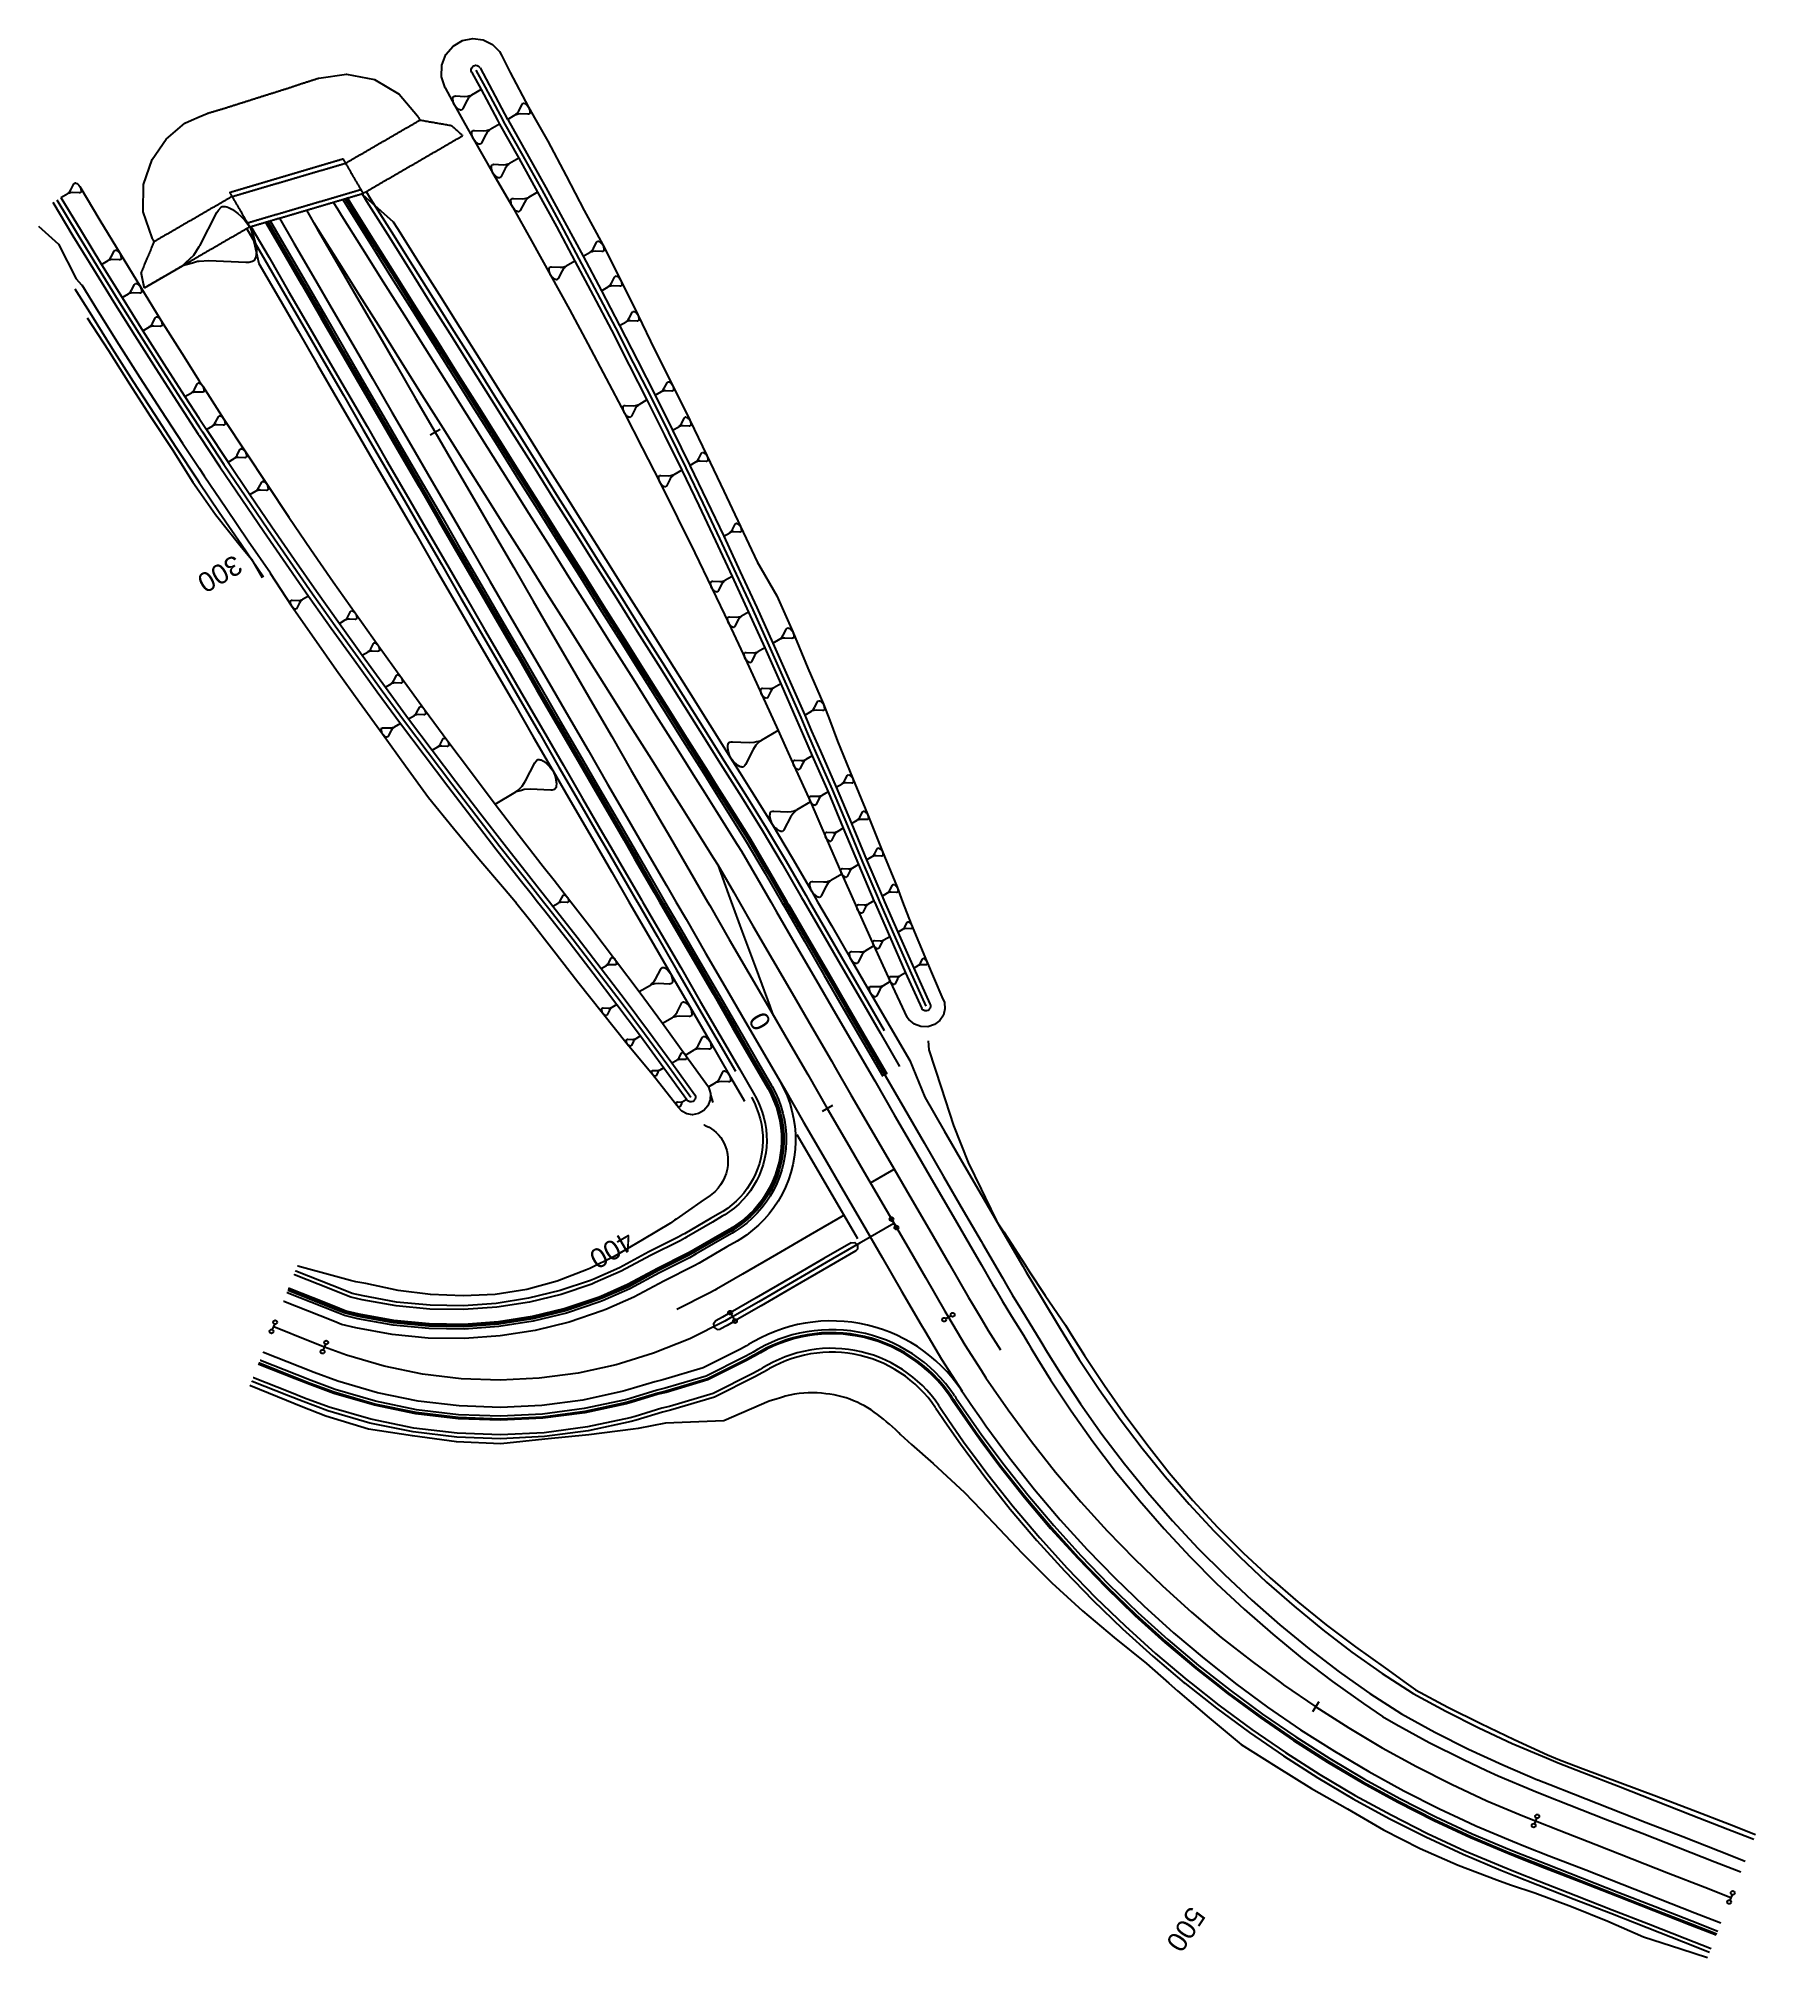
# Model space of a CAD drawing. Extents: x 385979 to 386199, y 802665 to 802910.
import ezdxf
from ezdxf.enums import TextEntityAlignment as Align

# ---------------------------------------------------------------- set-up
doc = ezdxf.new("R2010")
doc.units = 0
doc.layers.get('0').update_dxf_attribs({"linetype": 'CONTINUOUS'})
doc.styles.add('ARIAL', font='ARIAL.FON')

msp = doc.modelspace()

# ---------------------------------------------------------------- texts
at = {"color": 2, "style": 'ARIAL'}
for s, rotation, p in [('300', 210.097, (386005.7994, 802842.3207)), ('0', 120.097, (386071.1111, 802783.2304)), ('400', 210.097, (386055.9454, 802755.8026)), ('500', 236.498, (386128.8486, 802670.2302))]:
    msp.add_text(s, height=2.5, rotation=rotation, dxfattribs=at).set_placement(p, align=Align.TOP_LEFT)

# ---------------------------------------------------------------- linework, layer by layer
at = {"color": 7}
for p, q in [((386032.4345, 802902.7149), (386032.4437, 802902.8608)), ((386032.466, 802902.4988), (386032.4345, 802902.7149)), ((386032.4437, 802902.8608), (386032.4585, 802902.9163)), ((386032.4585, 802902.9163), (386032.4732, 802902.9717)), ((386032.492, 802902.3733), (386032.466, 802902.4988)), ((386032.4732, 802902.9717), (386032.523, 802903.0474)), ((386032.5382, 802902.2126), (386032.492, 802902.3733)), ((386032.523, 802903.0474), (386032.5581, 802903.0678)), ((386032.6455, 802901.9467), (386032.5382, 802902.2126)), ((386032.5581, 802903.0678), (386032.6837, 802903.0937)), ((386032.8229, 802901.7214), (386032.6455, 802901.9467)), ((386032.6837, 802903.0937), (386032.7742, 802903.0993)), ((386032.7742, 802903.0993), (386033.9766, 802903.0463)), ((386034.2613, 802902.5551), (386033.7096, 802901.4854)), ((386033.9766, 802903.0463), (386034.3386, 802903.0686)), ((386034.4606, 802902.8581), (386034.2613, 802902.5551)), ((386034.3386, 802903.0686), (386034.4993, 802903.1149)), ((386034.5806, 802902.9745), (386034.4606, 802902.8581)), ((386034.4993, 802903.1149), (386034.66, 802903.1611)), ((386034.7006, 802903.091), (386034.5806, 802902.9745)), ((386034.66, 802903.1611), (386034.8206, 802903.2074)), ((386034.8206, 802903.2074), (386034.7006, 802903.091)), ((386036.0485, 802903.9191), (386034.8206, 802903.2074)), ((386040.8577, 802901.1863), (386041.2931, 802902.0305)), ((386041.2931, 802902.0305), (386041.3324, 802902.0903)), ((386041.3324, 802902.0903), (386041.3994, 802902.1661)), ((386041.3994, 802902.1661), (386041.4271, 802902.1822)), ((386041.4271, 802902.1822), (386041.4986, 802902.1866)), ((386041.4986, 802902.1866), (386041.5423, 802902.1749)), ((386041.5423, 802902.1749), (386041.586, 802902.1633)), ((386041.586, 802902.1633), (386041.6896, 802902.1123)), ((386041.6896, 802902.1123), (386041.8252, 802902.006)), ((386041.8252, 802902.006), (386041.901, 802901.939)), ((386041.901, 802901.939), (386041.9929, 802901.8442)), ((385999.027, 802900), (386000, 802900.4298)), ((386032.9393, 802901.6014), (386032.8229, 802901.7214)), ((386033.0354, 802901.5165), (386032.9393, 802901.6014)), ((386033.2072, 802901.3818), (386033.0354, 802901.5165)), ((386033.3384, 802901.3172), (386033.2072, 802901.3818)), ((386033.3938, 802901.3024), (386033.3384, 802901.3172)), ((386033.4492, 802901.2877), (386033.3938, 802901.3024)), ((386033.5397, 802901.2933), (386033.4492, 802901.2877)), ((386033.5748, 802901.3136), (386033.5397, 802901.2933)), ((386033.6597, 802901.4097), (386033.5748, 802901.3136)), ((386033.7096, 802901.4854), (386033.6597, 802901.4097)), ((386038.4089, 802899.508), (386037.2018, 802898.8084)), ((386039.4471, 802900.1098), (386040.4162, 802900.6715)), ((386040.4162, 802900.6715), (386040.5109, 802900.7634)), ((386040.543, 802900.708), (386040.4162, 802900.6715)), ((386040.5109, 802900.7634), (386040.6056, 802900.8552)), ((386040.6698, 802900.7445), (386040.543, 802900.708)), ((386040.6056, 802900.8552), (386040.7003, 802900.9471)), ((386040.7966, 802900.781), (386040.6698, 802900.7445)), ((386040.7003, 802900.9471), (386040.8577, 802901.1863)), ((386041.0823, 802900.7986), (386040.7966, 802900.781)), ((386042.0313, 802900.7568), (386041.0823, 802900.7986)), ((386041.9929, 802901.8442), (386042.1329, 802901.6665)), ((386042.1028, 802900.7612), (386042.0313, 802900.7568)), ((386042.2019, 802900.7817), (386042.1028, 802900.7612)), ((386042.1329, 802901.6665), (386042.2176, 802901.4566)), ((386042.2296, 802900.7977), (386042.2019, 802900.7817)), ((386042.2176, 802901.4566), (386042.2541, 802901.3298)), ((386042.2689, 802900.8575), (386042.2296, 802900.7977)), ((386042.2541, 802901.3298), (386042.2745, 802901.2307)), ((386042.2805, 802900.9012), (386042.2689, 802900.8575)), ((386042.2745, 802901.2307), (386042.2994, 802901.0601)), ((386042.2922, 802900.945), (386042.2805, 802900.9012)), ((386042.2994, 802901.0601), (386042.2922, 802900.945)), ((386034.8562, 802898.3243), (386034.8652, 802898.4677)), ((386034.8871, 802898.1118), (386034.8562, 802898.3243)), ((386034.8652, 802898.4677), (386034.8797, 802898.5222)), ((386034.8797, 802898.5222), (386034.8942, 802898.5767)), ((386034.9126, 802897.9884), (386034.8871, 802898.1118)), ((386034.8942, 802898.5767), (386034.9432, 802898.6511)), ((386034.9581, 802897.8305), (386034.9126, 802897.9884)), ((386034.9432, 802898.6511), (386034.9777, 802898.6711)), ((386035.0635, 802897.569), (386034.9581, 802897.8305)), ((386034.9777, 802898.6711), (386035.1011, 802898.6966)), ((386035.2379, 802897.3476), (386035.0635, 802897.569)), ((386035.1011, 802898.6966), (386035.1901, 802898.7021)), ((386035.1901, 802898.7021), (386036.3721, 802898.65)), ((386035.3524, 802897.2297), (386035.2379, 802897.3476)), ((386035.4469, 802897.1462), (386035.3524, 802897.2297)), ((386035.6158, 802897.0137), (386035.4469, 802897.1462)), ((386035.7447, 802896.9502), (386035.6158, 802897.0137)), ((386035.7992, 802896.9357), (386035.7447, 802896.9502)), ((386035.9771, 802896.9467), (386035.9426, 802896.9267)), ((386036.0606, 802897.0412), (386035.9771, 802896.9467)), ((386036.1096, 802897.1156), (386036.0606, 802897.0412)), ((386036.652, 802898.1672), (386036.1096, 802897.1156)), ((386036.3721, 802898.65), (386036.728, 802898.672)), ((386036.8479, 802898.4651), (386036.652, 802898.1672)), ((386036.728, 802898.672), (386036.8859, 802898.7175)), ((386036.9659, 802898.5795), (386036.8479, 802898.4651)), ((386036.8859, 802898.7175), (386037.0439, 802898.7629)), ((386037.0838, 802898.6939), (386036.9659, 802898.5795)), ((386037.0439, 802898.7629), (386037.2018, 802898.8084)), ((386037.2018, 802898.8084), (386037.0838, 802898.6939)), ((386035.8537, 802896.9212), (386035.7992, 802896.9357)), ((386035.9426, 802896.9267), (386035.8537, 802896.9212)), ((386040.8604, 802895.1498), (386039.6741, 802894.4622)), ((386037.3689, 802893.9864), (386037.3778, 802894.1274)), ((386037.3993, 802893.7777), (386037.3689, 802893.9864)), ((386037.3778, 802894.1274), (386037.392, 802894.1809)), ((386037.392, 802894.1809), (386037.4063, 802894.2345)), ((386037.4244, 802893.6563), (386037.3993, 802893.7777)), ((386037.4063, 802894.2345), (386037.4544, 802894.3076)), ((386037.4691, 802893.5011), (386037.4244, 802893.6563)), ((386037.4544, 802894.3076), (386037.4883, 802894.3273)), ((386037.5727, 802893.2442), (386037.4691, 802893.5011)), ((386037.4883, 802894.3273), (386037.6096, 802894.3523)), ((386037.7441, 802893.0266), (386037.5727, 802893.2442)), ((386037.6096, 802894.3523), (386037.697, 802894.3577)), ((386037.697, 802894.3577), (386038.8587, 802894.3066)), ((386037.8566, 802892.9107), (386037.7441, 802893.0266)), ((386037.9494, 802892.8286), (386037.8566, 802892.9107)), ((386038.1154, 802892.6985), (386037.9494, 802892.8286)), ((386038.2421, 802892.6361), (386038.1154, 802892.6985)), ((386038.2957, 802892.6218), (386038.2421, 802892.6361)), ((386038.3492, 802892.6076), (386038.2957, 802892.6218)), ((386038.4366, 802892.613), (386038.3492, 802892.6076)), ((386038.4705, 802892.6326), (386038.4366, 802892.613)), ((386038.5526, 802892.7254), (386038.4705, 802892.6326)), ((386038.6007, 802892.7986), (386038.5526, 802892.7254)), ((386039.1337, 802893.832), (386038.6007, 802892.7986)), ((386038.8587, 802894.3066), (386039.2084, 802894.3281)), ((386039.3263, 802894.1248), (386039.1337, 802893.832)), ((386039.2084, 802894.3281), (386039.3637, 802894.3728)), ((386039.4422, 802894.2372), (386039.3263, 802894.1248)), ((386039.3637, 802894.3728), (386039.5189, 802894.4175)), ((386039.5582, 802894.3497), (386039.4422, 802894.2372)), ((386039.5189, 802894.4175), (386039.6741, 802894.4622)), ((386039.6741, 802894.4622), (386039.5582, 802894.3497)), ((385982.3128, 802890.1111), (385983.1869, 802890.6178)), ((385983.1869, 802890.6178), (385983.2723, 802890.7007)), ((385983.3012, 802890.6507), (385983.1869, 802890.6178)), ((385983.2723, 802890.7007), (385983.3577, 802890.7835)), ((385983.4156, 802890.6836), (385983.3012, 802890.6507)), ((385983.3577, 802890.7835), (385983.4431, 802890.8664)), ((385983.53, 802890.7166), (385983.4156, 802890.6836)), ((385983.4431, 802890.8664), (385983.585, 802891.0821)), ((385983.7877, 802890.7325), (385983.53, 802890.7166)), ((385983.585, 802891.0821), (385983.9778, 802891.8436)), ((385984.6436, 802890.6947), (385983.7877, 802890.7325)), ((385983.9778, 802891.8436), (385984.0132, 802891.8975)), ((385984.0132, 802891.8975), (385984.0737, 802891.9659)), ((385984.0737, 802891.9659), (385984.0987, 802891.9804)), ((385984.0987, 802891.9804), (385984.1631, 802891.9843)), ((385984.1631, 802891.9843), (385984.2025, 802891.9738)), ((385984.2025, 802891.9738), (385984.242, 802891.9633)), ((385984.242, 802891.9633), (385984.3354, 802891.9174)), ((385984.3354, 802891.9174), (385984.4577, 802891.8215)), ((385984.4577, 802891.8215), (385984.5261, 802891.761)), ((385984.5261, 802891.761), (385984.609, 802891.6756)), ((385984.609, 802891.6756), (385984.7353, 802891.5152)), ((385984.7081, 802890.6987), (385984.6436, 802890.6947)), ((385984.7975, 802890.7172), (385984.7081, 802890.6987)), ((385984.7353, 802891.5152), (385984.8116, 802891.3259)), ((385984.8224, 802890.7317), (385984.7975, 802890.7172)), ((385984.8116, 802891.3259), (385984.8445, 802891.2116)), ((385984.8579, 802890.7856), (385984.8224, 802890.7317)), ((385984.8445, 802891.2116), (385984.863, 802891.1222)), ((385984.8684, 802890.825), (385984.8579, 802890.7856)), ((385984.863, 802891.1222), (385984.8854, 802890.9683)), ((385984.8789, 802890.8645), (385984.8684, 802890.825)), ((385984.8854, 802890.9683), (385984.8789, 802890.8645)), ((386039.8546, 802889.6329), (386039.8633, 802889.7714)), ((386039.8845, 802889.4278), (386039.8546, 802889.6329)), ((386039.8633, 802889.7714), (386039.8773, 802889.824)), ((386039.8773, 802889.824), (386039.8913, 802889.8766)), ((386039.8913, 802889.8766), (386039.9386, 802889.9485)), ((386039.9386, 802889.9485), (386039.9719, 802889.9678)), ((386039.9719, 802889.9678), (386040.0911, 802889.9924)), ((386040.0911, 802889.9924), (386040.177, 802889.9977)), ((386040.177, 802889.9977), (386041.3183, 802889.9474)), ((386041.3183, 802889.9474), (386041.6619, 802889.9686)), ((386041.7777, 802889.7688), (386041.5885, 802889.4812)), ((386041.6619, 802889.9686), (386041.8144, 802890.0125)), ((386041.8916, 802889.8793), (386041.7777, 802889.7688)), ((386041.8144, 802890.0125), (386041.9668, 802890.0564)), ((386042.0054, 802889.9898), (386041.8916, 802889.8793)), ((386041.9668, 802890.0564), (386042.1193, 802890.1003)), ((386042.1193, 802890.1003), (386042.0054, 802889.9898)), ((386043.2848, 802890.7758), (386042.1193, 802890.1003)), ((386000.0789, 802883.9415), (386002.265, 802888.1798)), ((386002.265, 802888.1798), (386002.4624, 802888.48)), ((386002.4624, 802888.48), (386002.7989, 802888.8607)), ((386002.7989, 802888.8607), (386002.9379, 802888.9412)), ((386002.9379, 802888.9412), (386003.2965, 802888.9634)), ((386003.2965, 802888.9634), (386003.516, 802888.9049)), ((386003.516, 802888.9049), (386003.7356, 802888.8465)), ((386003.7356, 802888.8465), (386004.2553, 802888.5906)), ((386004.2553, 802888.5906), (386004.9362, 802888.0567)), ((386004.9362, 802888.0567), (386005.3169, 802887.7203)), ((386005.3169, 802887.7203), (386005.7782, 802887.2448)), ((386005.7782, 802887.2448), (386006.4812, 802886.3523)), ((386039.9091, 802889.3086), (386039.8845, 802889.4278)), ((386039.953, 802889.1561), (386039.9091, 802889.3086)), ((386040.0548, 802888.9037), (386039.953, 802889.1561)), ((386040.2232, 802888.6899), (386040.0548, 802888.9037)), ((386040.3337, 802888.576), (386040.2232, 802888.6899)), ((386040.4249, 802888.4954), (386040.3337, 802888.576)), ((386040.588, 802888.3675), (386040.4249, 802888.4954)), ((386040.7125, 802888.3062), (386040.588, 802888.3675)), ((386040.7651, 802888.2922), (386040.7125, 802888.3062)), ((386040.8177, 802888.2782), (386040.7651, 802888.2922)), ((386040.9036, 802888.2835), (386040.8177, 802888.2782)), ((386040.9369, 802888.3028), (386040.9036, 802888.2835)), ((386041.0175, 802888.394), (386040.9369, 802888.3028)), ((386041.0648, 802888.4659), (386041.0175, 802888.394)), ((386041.5885, 802889.4812), (386041.0648, 802888.4659)), ((386006.4812, 802886.3523), (386006.9062, 802885.2987)), ((386006.9062, 802885.2987), (386007.0894, 802884.6621)), ((386007.0894, 802884.6621), (386007.1921, 802884.1645)), ((385988.4332, 802882.133), (385988.5169, 802882.2142)), ((385988.5169, 802882.2142), (385988.6006, 802882.2953)), ((385988.6006, 802882.2953), (385988.7396, 802882.5066)), ((385988.7396, 802882.5066), (385989.1243, 802883.2526)), ((385989.1243, 802883.2526), (385989.1591, 802883.3054)), ((385989.1591, 802883.3054), (385989.2183, 802883.3724)), ((385989.2183, 802883.3724), (385989.2427, 802883.3866)), ((385989.2427, 802883.3866), (385989.3058, 802883.3905)), ((385989.3058, 802883.3905), (385989.3445, 802883.3802)), ((385989.3445, 802883.3802), (385989.3831, 802883.3699)), ((385989.3831, 802883.3699), (385989.4746, 802883.3249)), ((385989.4746, 802883.3249), (385989.5944, 802883.2309)), ((385989.5944, 802883.2309), (385989.6614, 802883.1717)), ((385989.6614, 802883.1717), (385989.7426, 802883.088)), ((385989.7426, 802883.088), (385989.8663, 802882.9309)), ((385989.8663, 802882.9309), (385989.9411, 802882.7455)), ((385989.9411, 802882.7455), (385989.9734, 802882.6335)), ((385989.9865, 802882.2162), (385989.9517, 802882.1633)), ((385989.9734, 802882.6335), (385989.9915, 802882.5459)), ((385989.9968, 802882.2548), (385989.9865, 802882.2162)), ((385989.9915, 802882.5459), (385990.0134, 802882.3952)), ((385990.007, 802882.2935), (385989.9968, 802882.2548)), ((385990.0134, 802882.3952), (385990.007, 802882.2935)), ((385998.3382, 802881.8183), (385998.8136, 802882.2796)), ((385998.8136, 802882.2796), (385999.2891, 802882.7409)), ((385999.2891, 802882.7409), (386000, 802883.8216)), ((386000, 802883.8216), (386000.0789, 802883.9415)), ((386007.1638, 802882.291), (386006.9663, 802881.9909)), ((386007.2222, 802882.5106), (386007.1638, 802882.291)), ((386007.1921, 802884.1645), (386007.317, 802883.3083)), ((386007.2806, 802882.7302), (386007.2222, 802882.5106)), ((386007.317, 802883.3083), (386007.2806, 802882.7302)), ((386049.0908, 802882.5827), (386049.9985, 802883.1088)), ((386049.9985, 802883.1088), (386050.0872, 802883.1948)), ((386050.1172, 802883.143), (386049.9985, 802883.1088)), ((386050.0872, 802883.1948), (386050.1759, 802883.2809)), ((386050.236, 802883.1772), (386050.1172, 802883.143)), ((386050.1759, 802883.2809), (386050.2646, 802883.367)), ((386050.3547, 802883.2114), (386050.236, 802883.1772)), ((386050.2646, 802883.367), (386050.4119, 802883.5909)), ((386050.6223, 802883.2279), (386050.3547, 802883.2114)), ((386050.4119, 802883.5909), (386050.8197, 802884.3816)), ((386051.5111, 802883.1887), (386050.6223, 802883.2279)), ((386050.8197, 802884.3816), (386050.8566, 802884.4376)), ((386050.8566, 802884.4376), (386050.9193, 802884.5086)), ((386050.9193, 802884.5086), (386050.9453, 802884.5237)), ((386050.9453, 802884.5237), (386051.0122, 802884.5278)), ((386051.0122, 802884.5278), (386051.0531, 802884.5169)), ((386051.0531, 802884.5169), (386051.0941, 802884.506)), ((386051.0941, 802884.506), (386051.191, 802884.4583)), ((386051.191, 802884.4583), (386051.3181, 802884.3587)), ((386051.3181, 802884.3587), (386051.3891, 802884.2959)), ((386051.3891, 802884.2959), (386051.4751, 802884.2072)), ((386051.4751, 802884.2072), (386051.6063, 802884.0407)), ((386051.578, 802883.1928), (386051.5111, 802883.1887)), ((386051.6709, 802883.212), (386051.578, 802883.1928)), ((386051.6063, 802884.0407), (386051.6856, 802883.8441)), ((386051.6968, 802883.227), (386051.6709, 802883.212)), ((386051.6856, 802883.8441), (386051.7198, 802883.7254)), ((386051.7336, 802883.283), (386051.6968, 802883.227)), ((386051.7198, 802883.7254), (386051.7389, 802883.6325)), ((386051.7445, 802883.324), (386051.7336, 802883.283)), ((386051.7389, 802883.6325), (386051.7622, 802883.4728)), ((386051.7554, 802883.365), (386051.7445, 802883.324)), ((386051.7622, 802883.4728), (386051.7554, 802883.365)), ((385987.4933, 802881.5555), (385988.3495, 802882.0518)), ((385988.3495, 802882.0518), (385988.4332, 802882.133)), ((385988.4616, 802882.084), (385988.3495, 802882.0518)), ((385988.5736, 802882.1163), (385988.4616, 802882.084)), ((385988.6856, 802882.1486), (385988.5736, 802882.1163)), ((385988.9381, 802882.1641), (385988.6856, 802882.1486)), ((385989.7766, 802882.1272), (385988.9381, 802882.1641)), ((385989.8397, 802882.1311), (385989.7766, 802882.1272)), ((385989.9273, 802882.1492), (385989.8397, 802882.1311)), ((385989.9517, 802882.1633), (385989.9273, 802882.1492)), ((385992.9975, 802878.5371), (385997.8627, 802881.357)), ((385997.8627, 802881.357), (385998.3382, 802881.8183)), ((385998.4993, 802881.5403), (385997.8627, 802881.357)), ((385999.1359, 802881.7236), (385998.4993, 802881.5403)), ((385999.7725, 802881.9068), (385999.1359, 802881.7236)), ((386000, 802881.9209), (385999.7725, 802881.9068)), ((386001.2069, 802881.9954), (386000, 802881.9209)), ((386005.9711, 802881.7855), (386001.2069, 802881.9954)), ((386006.3297, 802881.8076), (386005.9711, 802881.7855)), ((386006.8273, 802881.9103), (386006.3297, 802881.8076)), ((386006.9663, 802881.9909), (386006.8273, 802881.9103)), ((386044.7449, 802880.8788), (386044.7533, 802881.0124)), ((386044.7737, 802880.6811), (386044.7449, 802880.8788)), ((386044.7533, 802881.0124), (386044.7668, 802881.0631)), ((386044.7668, 802881.0631), (386044.7803, 802881.1138)), ((386044.7974, 802880.5661), (386044.7737, 802880.6811)), ((386044.7803, 802881.1138), (386044.8259, 802881.1832)), ((386044.8398, 802880.4191), (386044.7974, 802880.5661)), ((386044.8259, 802881.1832), (386044.858, 802881.2018)), ((386044.9379, 802880.1757), (386044.8398, 802880.4191)), ((386044.858, 802881.2018), (386044.9729, 802881.2255)), ((386045.1003, 802879.9695), (386044.9379, 802880.1757)), ((386044.9729, 802881.2255), (386045.0558, 802881.2306)), ((386045.0558, 802881.2306), (386046.1563, 802881.1821)), ((386045.2069, 802879.8597), (386045.1003, 802879.9695)), ((386045.2948, 802879.782), (386045.2069, 802879.8597)), ((386045.4521, 802879.6587), (386045.2948, 802879.782)), ((386045.9119, 802879.7536), (386045.8662, 802879.6842)), ((386046.4168, 802880.7326), (386045.9119, 802879.7536)), ((386046.1563, 802881.1821), (386046.4876, 802881.2026)), ((386046.5993, 802881.0099), (386046.4168, 802880.7326)), ((386046.4876, 802881.2026), (386046.6346, 802881.2449)), ((386046.7091, 802881.1165), (386046.5993, 802881.0099)), ((386046.6346, 802881.2449), (386046.7817, 802881.2872)), ((386046.8189, 802881.223), (386046.7091, 802881.1165)), ((386046.7817, 802881.2872), (386046.9287, 802881.3296)), ((386046.9287, 802881.3296), (386046.8189, 802881.223)), ((386048.0526, 802881.981), (386046.9287, 802881.3296)), ((386052.7283, 802879.1494), (386053.1278, 802879.924)), ((386053.1278, 802879.924), (386053.1638, 802879.9788)), ((386053.1638, 802879.9788), (386053.2253, 802880.0484)), ((386053.2253, 802880.0484), (386053.2507, 802880.0631)), ((386053.2507, 802880.0631), (386053.3163, 802880.0671)), ((386053.3163, 802880.0671), (386053.3564, 802880.0565)), ((386053.3564, 802880.0565), (386053.3965, 802880.0458)), ((386053.3965, 802880.0458), (386053.4915, 802879.999)), ((386053.4915, 802879.999), (386053.6159, 802879.9015)), ((386053.6159, 802879.9015), (386053.6855, 802879.84)), ((386053.6855, 802879.84), (386053.7698, 802879.7531)), ((386053.7698, 802879.7531), (386053.8983, 802879.59)), ((385990.1241, 802877.3012), (385990.9714, 802877.7923)), ((385990.9714, 802877.7923), (385991.0542, 802877.8726)), ((385991.0823, 802877.8242), (385990.9714, 802877.7923)), ((385991.0542, 802877.8726), (385991.137, 802877.953)), ((385991.1932, 802877.8561), (385991.0823, 802877.8242)), ((385991.137, 802877.953), (385991.2198, 802878.0333)), ((385991.304, 802877.8881), (385991.1932, 802877.8561)), ((385991.2198, 802878.0333), (385991.3574, 802878.2424)), ((385991.5538, 802877.9035), (385991.304, 802877.8881)), ((385991.3574, 802878.2424), (385991.7381, 802878.9806)), ((385992.3836, 802877.8669), (385991.5538, 802877.9035)), ((385991.7381, 802878.9806), (385991.7725, 802879.0328)), ((385991.7725, 802879.0328), (385991.8311, 802879.0991)), ((385991.8311, 802879.0991), (385991.8553, 802879.1132)), ((385991.8553, 802879.1132), (385991.9178, 802879.117)), ((385991.9178, 802879.117), (385991.956, 802879.1069)), ((385991.956, 802879.1069), (385991.9943, 802879.0967)), ((385991.9943, 802879.0967), (385992.0848, 802879.0521)), ((385992.0848, 802879.0521), (385992.2033, 802878.9591)), ((385992.2033, 802878.9591), (385992.2697, 802878.9005)), ((385992.2697, 802878.9005), (385992.35, 802878.8177)), ((385992.35, 802878.8177), (385992.4724, 802878.6623)), ((385992.446, 802877.8708), (385992.3836, 802877.8669)), ((385992.5327, 802877.8887), (385992.446, 802877.8708)), ((385992.4724, 802878.6623), (385992.5464, 802878.4788)), ((385992.5569, 802877.9027), (385992.5327, 802877.8887)), ((385992.5464, 802878.4788), (385992.5784, 802878.3679)), ((385992.5913, 802877.955), (385992.5569, 802877.9027)), ((385992.5784, 802878.3679), (385992.5962, 802878.2813)), ((385992.6015, 802877.9932), (385992.5913, 802877.955)), ((385992.5962, 802878.2813), (385992.618, 802878.1321)), ((385992.6117, 802878.0314), (385992.6015, 802877.9932)), ((385992.618, 802878.1321), (385992.6117, 802878.0314)), ((386045.5721, 802879.5996), (386045.4521, 802879.6587)), ((386045.6229, 802879.5861), (386045.5721, 802879.5996)), ((386045.6736, 802879.5726), (386045.6229, 802879.5861)), ((386045.7564, 802879.5777), (386045.6736, 802879.5726)), ((386045.7885, 802879.5963), (386045.7564, 802879.5777)), ((386045.8662, 802879.6842), (386045.7885, 802879.5963)), ((386051.4341, 802878.1618), (386052.3233, 802878.6771)), ((386052.3233, 802878.6771), (386052.4101, 802878.7614)), ((386052.4396, 802878.7106), (386052.3233, 802878.6771)), ((386052.4101, 802878.7614), (386052.497, 802878.8457)), ((386052.5559, 802878.7441), (386052.4396, 802878.7106)), ((386052.497, 802878.8457), (386052.5839, 802878.93)), ((386052.6723, 802878.7776), (386052.5559, 802878.7441)), ((386052.5839, 802878.93), (386052.7283, 802879.1494)), ((386052.9344, 802878.7938), (386052.6723, 802878.7776)), ((386053.805, 802878.7554), (386052.9344, 802878.7938)), ((386053.8706, 802878.7594), (386053.805, 802878.7554)), ((386053.9615, 802878.7782), (386053.8706, 802878.7594)), ((386053.8983, 802879.59), (386053.9759, 802879.3974)), ((386053.9869, 802878.7929), (386053.9615, 802878.7782)), ((386053.9759, 802879.3974), (386054.0094, 802879.2811)), ((386054.023, 802878.8478), (386053.9869, 802878.7929)), ((386054.0094, 802879.2811), (386054.0282, 802879.1902)), ((386054.0337, 802878.8879), (386054.023, 802878.8478)), ((386054.0282, 802879.1902), (386054.051, 802879.0337)), ((386054.0444, 802878.928), (386054.0337, 802878.8879)), ((386054.051, 802879.0337), (386054.0444, 802878.928)), ((385994.413, 802874.776), (385994.471, 802874.8416)), ((385994.471, 802874.8416), (385994.4949, 802874.8555)), ((385994.4949, 802874.8555), (385994.5567, 802874.8593)), ((385994.5567, 802874.8593), (385994.5946, 802874.8492)), ((385994.5946, 802874.8492), (385994.6324, 802874.8391)), ((385994.6324, 802874.8391), (385994.722, 802874.795)), ((386054.9807, 802874.6641), (386055.3605, 802875.4004)), ((386055.3605, 802875.4004), (386055.3948, 802875.4526)), ((386055.3948, 802875.4526), (386055.4533, 802875.5187)), ((386055.4533, 802875.5187), (386055.4774, 802875.5327)), ((386055.4774, 802875.5327), (386055.5397, 802875.5365)), ((386055.5397, 802875.5365), (386055.5779, 802875.5264)), ((386055.5779, 802875.5264), (386055.616, 802875.5162)), ((386055.616, 802875.5162), (386055.7063, 802875.4718)), ((386055.7063, 802875.4718), (386055.8246, 802875.379)), ((386055.8246, 802875.379), (386055.8907, 802875.3206)), ((386055.8907, 802875.3206), (386055.9709, 802875.238)), ((386055.9709, 802875.238), (386056.093, 802875.0829)), ((386056.093, 802875.0829), (386056.1668, 802874.8999)), ((386056.1668, 802874.8999), (386056.1987, 802874.7893)), ((385992.7819, 802873.0625), (385993.6203, 802873.5485)), ((385993.6203, 802873.5485), (385993.7023, 802873.628)), ((385993.73, 802873.5801), (385993.6203, 802873.5485)), ((385993.7023, 802873.628), (385993.7842, 802873.7075)), ((385993.8397, 802873.6116), (385993.73, 802873.5801)), ((385993.7842, 802873.7075), (385993.8661, 802873.787)), ((385993.9495, 802873.6432), (385993.8397, 802873.6116)), ((385993.8661, 802873.787), (385994.0022, 802873.9939)), ((385994.1966, 802873.6585), (385993.9495, 802873.6432)), ((385994.0022, 802873.9939), (385994.379, 802874.7242)), ((385995.0177, 802873.6223), (385994.1966, 802873.6585)), ((385994.379, 802874.7242), (385994.413, 802874.776)), ((385994.722, 802874.795), (385994.8393, 802874.703)), ((385994.8393, 802874.703), (385994.9049, 802874.645)), ((385994.9049, 802874.645), (385994.9844, 802874.5631)), ((385994.9844, 802874.5631), (385995.1055, 802874.4093)), ((385995.0794, 802873.6261), (385995.0177, 802873.6223)), ((385995.1652, 802873.6438), (385995.0794, 802873.6261)), ((385995.1055, 802874.4093), (385995.1788, 802874.2277)), ((385995.1892, 802873.6577), (385995.1652, 802873.6438)), ((385995.1788, 802874.2277), (385995.2104, 802874.118)), ((385995.2232, 802873.7094), (385995.1892, 802873.6577)), ((385995.2104, 802874.118), (385995.2281, 802874.0323)), ((385995.2332, 802873.7473), (385995.2232, 802873.7094)), ((385995.2281, 802874.0323), (385995.2496, 802873.8847)), ((385995.2433, 802873.7851), (385995.2332, 802873.7473)), ((385995.2496, 802873.8847), (385995.2433, 802873.7851)), ((386053.7504, 802873.7252), (386054.5957, 802874.2151)), ((386054.5957, 802874.2151), (386054.6783, 802874.2952)), ((386054.7063, 802874.2469), (386054.5957, 802874.2151)), ((386054.6783, 802874.2952), (386054.7609, 802874.3754)), ((386054.8169, 802874.2788), (386054.7063, 802874.2469)), ((386054.7609, 802874.3754), (386054.8435, 802874.4555)), ((386054.9275, 802874.3106), (386054.8169, 802874.2788)), ((386054.8435, 802874.4555), (386054.9807, 802874.6641)), ((386055.1767, 802874.326), (386054.9275, 802874.3106)), ((386056.0044, 802874.2895), (386055.1767, 802874.326)), ((386056.0667, 802874.2934), (386056.0044, 802874.2895)), ((386056.1531, 802874.3112), (386056.0667, 802874.2934)), ((386056.1773, 802874.3252), (386056.1531, 802874.3112)), ((386056.2116, 802874.3773), (386056.1773, 802874.3252)), ((386056.1987, 802874.7893), (386056.2165, 802874.7028)), ((386056.2217, 802874.4155), (386056.2116, 802874.3773)), ((386056.2165, 802874.7028), (386056.2382, 802874.5541)), ((386056.2319, 802874.4536), (386056.2217, 802874.4155)), ((386056.2382, 802874.5541), (386056.2319, 802874.4536)), ((385997.7657, 802870.172), (386000, 802866.6619)), ((385998.1787, 802864.6322), (385998.9993, 802865.1079)), ((385998.9993, 802865.1079), (385999.0795, 802865.1857)), ((385999.1067, 802865.1388), (385998.9993, 802865.1079)), ((385999.0795, 802865.1857), (385999.1597, 802865.2635)), ((385999.214, 802865.1697), (385999.1067, 802865.1388)), ((385999.1597, 802865.2635), (385999.2399, 802865.3413)), ((385999.3214, 802865.2006), (385999.214, 802865.1697)), ((385999.2399, 802865.3413), (385999.3731, 802865.5437)), ((385999.5633, 802865.2155), (385999.3214, 802865.2006)), ((385999.3731, 802865.5437), (385999.7418, 802866.2586)), ((386000, 802865.1963), (385999.5633, 802865.2155)), ((385999.7418, 802866.2586), (385999.7751, 802866.3092)), ((385999.7751, 802866.3092), (385999.8318, 802866.3734)), ((385999.8318, 802866.3734), (385999.8553, 802866.387)), ((385999.8553, 802866.387), (385999.9158, 802866.3908)), ((385999.9158, 802866.3908), (385999.9528, 802866.3809)), ((385999.9528, 802866.3809), (385999.9898, 802866.371)), ((385999.9898, 802866.371), (386000, 802866.366)), ((386000, 802866.366), (386000.0775, 802866.3279)), ((386000.3669, 802865.1801), (386000, 802865.1963)), ((386000.0775, 802866.3279), (386000.1923, 802866.2378)), ((386000.1923, 802866.2378), (386000.2565, 802866.1811)), ((386000.2565, 802866.1811), (386000.3343, 802866.1009)), ((386000.3343, 802866.1009), (386000.4529, 802865.9504)), ((386000.4274, 802865.1838), (386000.3669, 802865.1801)), ((386000.5113, 802865.2012), (386000.4274, 802865.1838)), ((386000.4529, 802865.9504), (386000.5246, 802865.7727)), ((386000.5347, 802865.2148), (386000.5113, 802865.2012)), ((386000.5246, 802865.7727), (386000.5555, 802865.6653)), ((386000.568, 802865.2654), (386000.5347, 802865.2148)), ((386000.5555, 802865.6653), (386000.5728, 802865.5814)), ((386000.5779, 802865.3024), (386000.568, 802865.2654)), ((386000.5728, 802865.5814), (386000.5939, 802865.437)), ((386000.5877, 802865.3394), (386000.5779, 802865.3024)), ((386000.5939, 802865.437), (386000.5877, 802865.3394)), ((386058.3019, 802864.8049), (386059.1078, 802865.272)), ((386059.1078, 802865.272), (386059.1865, 802865.3484)), ((386059.2132, 802865.3024), (386059.1078, 802865.272)), ((386059.1865, 802865.3484), (386059.2653, 802865.4248)), ((386059.3186, 802865.3327), (386059.2132, 802865.3024)), ((386059.2653, 802865.4248), (386059.344, 802865.5012)), ((386059.4241, 802865.3631), (386059.3186, 802865.3327)), ((386059.344, 802865.5012), (386059.4748, 802865.7001)), ((386059.6616, 802865.3777), (386059.4241, 802865.3631)), ((386059.4748, 802865.7001), (386059.8369, 802866.402)), ((386060.4507, 802865.343), (386059.6616, 802865.3777)), ((386059.8369, 802866.402), (386059.8696, 802866.4517)), ((386059.8696, 802866.4517), (386059.9253, 802866.5148)), ((386059.9253, 802866.5148), (386059.9483, 802866.5281)), ((386059.9483, 802866.5281), (386060.0077, 802866.5318)), ((386060.0077, 802866.5318), (386060.0441, 802866.5221)), ((386060.0441, 802866.5221), (386060.0805, 802866.5125)), ((386060.0805, 802866.5125), (386060.1665, 802866.4701)), ((386060.1665, 802866.4701), (386060.2793, 802866.3816)), ((386060.2793, 802866.3816), (386060.3424, 802866.3259)), ((386060.3424, 802866.3259), (386060.4188, 802866.2472)), ((386060.4188, 802866.2472), (386060.5352, 802866.0994)), ((386060.5101, 802865.3466), (386060.4507, 802865.343)), ((386060.5925, 802865.3636), (386060.5101, 802865.3466)), ((386060.5352, 802866.0994), (386060.6056, 802865.9248)), ((386060.6156, 802865.377), (386060.5925, 802865.3636)), ((386060.6056, 802865.9248), (386060.6359, 802865.8194)), ((386060.6483, 802865.4267), (386060.6156, 802865.377)), ((386060.6359, 802865.8194), (386060.653, 802865.737)), ((386060.6579, 802865.4631), (386060.6483, 802865.4267)), ((386060.653, 802865.737), (386060.6736, 802865.5952)), ((386060.6676, 802865.4994), (386060.6579, 802865.4631)), ((386060.6736, 802865.5952), (386060.6676, 802865.4994)), ((386054.201, 802863.1827), (386054.2088, 802863.3064)), ((386054.2277, 802862.9996), (386054.201, 802863.1827)), ((386054.2088, 802863.3064), (386054.2213, 802863.3533)), ((386054.2213, 802863.3533), (386054.2338, 802863.4003)), ((386054.2497, 802862.8932), (386054.2277, 802862.9996)), ((386054.2338, 802863.4003), (386054.276, 802863.4645)), ((386054.2889, 802862.757), (386054.2497, 802862.8932)), ((386054.276, 802863.4645), (386054.3058, 802863.4817)), ((386054.3798, 802862.5317), (386054.2889, 802862.757)), ((386054.3058, 802863.4817), (386054.4122, 802863.5037)), ((386054.4122, 802863.5037), (386054.4889, 802863.5084)), ((386054.4889, 802863.5084), (386055.5079, 802863.4635)), ((386055.7491, 802863.0473), (386055.2816, 802862.1408)), ((386055.5079, 802863.4635), (386055.8147, 802863.4825)), ((386055.918, 802863.3041), (386055.7491, 802863.0473)), ((386055.8147, 802863.4825), (386055.9508, 802863.5217)), ((386056.0197, 802863.4027), (386055.918, 802863.3041)), ((386055.9508, 802863.5217), (386056.087, 802863.5609)), ((386056.1214, 802863.5014), (386056.0197, 802863.4027)), ((386056.087, 802863.5609), (386056.2231, 802863.6001)), ((386056.2231, 802863.6001), (386056.1214, 802863.5014)), ((386057.2637, 802864.2032), (386056.2231, 802863.6001)), ((386000.9177, 802860.4406), (386001.7293, 802860.911)), ((386001.7293, 802860.911), (386001.8086, 802860.988)), ((386001.8355, 802860.9416), (386001.7293, 802860.911)), ((386001.8086, 802860.988), (386001.888, 802861.065)), ((386001.9417, 802860.9722), (386001.8355, 802860.9416)), ((386001.888, 802861.065), (386001.9673, 802861.1419)), ((386002.0479, 802861.0028), (386001.9417, 802860.9722)), ((386001.9673, 802861.1419), (386002.099, 802861.3422)), ((386002.2872, 802861.0175), (386002.0479, 802861.0028)), ((386002.099, 802861.3422), (386002.4637, 802862.0493)), ((386003.082, 802860.9825), (386002.2872, 802861.0175)), ((386002.4637, 802862.0493), (386002.4967, 802862.0993)), ((386002.4967, 802862.0993), (386002.5528, 802862.1629)), ((386002.5528, 802862.1629), (386002.576, 802862.1763)), ((386002.576, 802862.1763), (386002.6358, 802862.18)), ((386002.6358, 802862.18), (386002.6725, 802862.1702)), ((386002.6725, 802862.1702), (386002.7091, 802862.1605)), ((386002.7091, 802862.1605), (386002.7958, 802862.1178)), ((386002.7958, 802862.1178), (386002.9094, 802862.0287)), ((386002.9094, 802862.0287), (386002.9729, 802861.9726)), ((386002.9729, 802861.9726), (386003.0498, 802861.8933)), ((386003.0498, 802861.8933), (386003.1671, 802861.7444)), ((386003.1419, 802860.9862), (386003.082, 802860.9825)), ((386003.2249, 802861.0033), (386003.1419, 802860.9862)), ((386003.1671, 802861.7444), (386003.238, 802861.5686)), ((386003.2481, 802861.0168), (386003.2249, 802861.0033)), ((386003.238, 802861.5686), (386003.2686, 802861.4624)), ((386003.281, 802861.0669), (386003.2481, 802861.0168)), ((386003.2686, 802861.4624), (386003.2857, 802861.3794)), ((386003.2907, 802861.1035), (386003.281, 802861.0669)), ((386003.2857, 802861.3794), (386003.3066, 802861.2366)), ((386003.3005, 802861.1401), (386003.2907, 802861.1035)), ((386003.3066, 802861.2366), (386003.3005, 802861.1401)), ((386054.5301, 802862.3408), (386054.3798, 802862.5317)), ((386054.6288, 802862.2391), (386054.5301, 802862.3408)), ((386054.7102, 802862.1671), (386054.6288, 802862.2391)), ((386054.8559, 802862.0529), (386054.7102, 802862.1671)), ((386054.967, 802861.9982), (386054.8559, 802862.0529)), ((386055.014, 802861.9857), (386054.967, 802861.9982)), ((386055.0609, 802861.9732), (386055.014, 802861.9857)), ((386055.1376, 802861.9779), (386055.0609, 802861.9732)), ((386055.1674, 802861.9952), (386055.1376, 802861.9779)), ((386055.2393, 802862.0766), (386055.1674, 802861.9952)), ((386055.2816, 802862.1408), (386055.2393, 802862.0766)), ((386060.5371, 802860.3213), (386061.3352, 802860.7839)), ((386061.3352, 802860.7839), (386061.4132, 802860.8595)), ((386061.4396, 802860.8139), (386061.3352, 802860.7839)), ((386061.4132, 802860.8595), (386061.4912, 802860.9352)), ((386061.544, 802860.844), (386061.4396, 802860.8139)), ((386061.4912, 802860.9352), (386061.5691, 802861.0109)), ((386061.6484, 802860.8741), (386061.544, 802860.844)), ((386061.5691, 802861.0109), (386061.6987, 802861.2078)), ((386061.8837, 802860.8886), (386061.6484, 802860.8741)), ((386061.6987, 802861.2078), (386062.0573, 802861.903)), ((386062.6652, 802860.8542), (386061.8837, 802860.8886)), ((386062.0573, 802861.903), (386062.0897, 802861.9522)), ((386062.0897, 802861.9522), (386062.1448, 802862.0147)), ((386062.1448, 802862.0147), (386062.1676, 802862.0279)), ((386062.1676, 802862.0279), (386062.2265, 802862.0315)), ((386062.2265, 802862.0315), (386062.2625, 802862.0219)), ((386062.2625, 802862.0219), (386062.2985, 802862.0124)), ((386062.2985, 802862.0124), (386062.3837, 802861.9704)), ((386062.3837, 802861.9704), (386062.4954, 802861.8828)), ((386062.4954, 802861.8828), (386062.5579, 802861.8276)), ((386062.5579, 802861.8276), (386062.6335, 802861.7496)), ((386062.6335, 802861.7496), (386062.7489, 802861.6032)), ((386062.724, 802860.8578), (386062.6652, 802860.8542)), ((386062.8056, 802860.8746), (386062.724, 802860.8578)), ((386062.7489, 802861.6032), (386062.8186, 802861.4304)), ((386062.8284, 802860.8878), (386062.8056, 802860.8746)), ((386062.8186, 802861.4304), (386062.8486, 802861.326)), ((386062.8608, 802860.9371), (386062.8284, 802860.8878)), ((386062.8486, 802861.326), (386062.8655, 802861.2444)), ((386062.8704, 802860.9731), (386062.8608, 802860.9371)), ((386062.8655, 802861.2444), (386062.8859, 802861.1039)), ((386062.88, 802861.0091), (386062.8704, 802860.9731)), ((386062.8859, 802861.1039), (386062.88, 802861.0091)), ((386004.852, 802857.1563), (386005.2127, 802857.8556)), ((386005.2127, 802857.8556), (386005.2453, 802857.9051)), ((386005.2453, 802857.9051), (386005.3008, 802857.968)), ((386005.3008, 802857.968), (386005.3238, 802857.9813)), ((386005.3238, 802857.9813), (386005.3829, 802857.9849)), ((386005.3829, 802857.9849), (386005.4191, 802857.9753)), ((386005.4191, 802857.9753), (386005.4554, 802857.9656)), ((386005.4554, 802857.9656), (386005.5411, 802857.9234)), ((386005.5411, 802857.9234), (386005.6535, 802857.8353)), ((386005.6535, 802857.8353), (386005.7163, 802857.7798)), ((386005.7163, 802857.7798), (386005.7924, 802857.7014)), ((386005.7924, 802857.7014), (386005.9084, 802857.5541)), ((386003.6836, 802856.2646), (386004.4864, 802856.7299)), ((386004.4864, 802856.7299), (386004.5648, 802856.806)), ((386004.5914, 802856.7601), (386004.4864, 802856.7299)), ((386004.5648, 802856.806), (386004.6433, 802856.8821)), ((386004.6965, 802856.7904), (386004.5914, 802856.7601)), ((386004.6433, 802856.8821), (386004.7217, 802856.9582)), ((386004.8015, 802856.8206), (386004.6965, 802856.7904)), ((386004.7217, 802856.9582), (386004.852, 802857.1563)), ((386005.0381, 802856.8352), (386004.8015, 802856.8206)), ((386005.8242, 802856.8006), (386005.0381, 802856.8352)), ((386005.8834, 802856.8042), (386005.8242, 802856.8006)), ((386005.9655, 802856.8212), (386005.8834, 802856.8042)), ((386005.9084, 802857.5541), (386005.9785, 802857.3803)), ((386005.9884, 802856.8345), (386005.9655, 802856.8212)), ((386005.9785, 802857.3803), (386006.0087, 802857.2752)), ((386006.021, 802856.884), (386005.9884, 802856.8345)), ((386006.0087, 802857.2752), (386006.0257, 802857.1931)), ((386006.0307, 802856.9202), (386006.021, 802856.884)), ((386006.0257, 802857.1931), (386006.0463, 802857.0519)), ((386006.0403, 802856.9565), (386006.0307, 802856.9202)), ((386006.0463, 802857.0519), (386006.0403, 802856.9565)), ((386061.7071, 802855.2203), (386060.7081, 802854.6413)), ((386062.7453, 802855.822), (386063.5306, 802856.2772)), ((386063.5306, 802856.2772), (386063.6073, 802856.3517)), ((386063.6333, 802856.3068), (386063.5306, 802856.2772)), ((386063.6073, 802856.3517), (386063.6841, 802856.4261)), ((386063.7361, 802856.3364), (386063.6333, 802856.3068)), ((386063.6841, 802856.4261), (386063.7608, 802856.5006)), ((386063.8388, 802856.3659), (386063.7361, 802856.3364)), ((386063.7608, 802856.5006), (386063.8883, 802856.6943)), ((386064.0703, 802856.3802), (386063.8388, 802856.3659)), ((386063.8883, 802856.6943), (386064.2411, 802857.3784)), ((386064.8393, 802856.3464), (386064.0703, 802856.3802)), ((386064.2411, 802857.3784), (386064.273, 802857.4269)), ((386064.273, 802857.4269), (386064.3273, 802857.4883)), ((386064.3273, 802857.4883), (386064.3497, 802857.5013)), ((386064.3497, 802857.5013), (386064.4076, 802857.5049)), ((386064.4076, 802857.5049), (386064.4431, 802857.4955)), ((386064.4431, 802857.4955), (386064.4785, 802857.4861)), ((386064.4785, 802857.4861), (386064.5624, 802857.4447)), ((386064.5624, 802857.4447), (386064.6723, 802857.3586)), ((386064.6723, 802857.3586), (386064.7337, 802857.3043)), ((386064.7337, 802857.3043), (386064.8082, 802857.2275)), ((386064.8082, 802857.2275), (386064.9217, 802857.0835)), ((386064.8972, 802856.3499), (386064.8393, 802856.3464)), ((386064.9775, 802856.3665), (386064.8972, 802856.3499)), ((386064.9217, 802857.0835), (386064.9903, 802856.9134)), ((386065, 802856.3795), (386064.9775, 802856.3665)), ((386064.9903, 802856.9134), (386065.0198, 802856.8107)), ((386065.0318, 802856.4279), (386065, 802856.3795)), ((386065.0198, 802856.8107), (386065.0364, 802856.7303)), ((386065.0413, 802856.4634), (386065.0318, 802856.4279)), ((386065.0364, 802856.7303), (386065.0566, 802856.5922)), ((386065.0507, 802856.4988), (386065.0413, 802856.4634)), ((386065.0566, 802856.5922), (386065.0507, 802856.4988)), ((386007.4256, 802852.715), (386007.5032, 802852.7902)), ((386007.5032, 802852.7902), (386007.6321, 802852.9861)), ((386007.6321, 802852.9861), (386007.9888, 802853.6776)), ((386007.9888, 802853.6776), (386008.021, 802853.7266)), ((386008.021, 802853.7266), (386008.0759, 802853.7887)), ((386008.0759, 802853.7887), (386008.0985, 802853.8019)), ((386008.0985, 802853.8019), (386008.1571, 802853.8055)), ((386008.1571, 802853.8055), (386008.1929, 802853.796)), ((386008.1929, 802853.796), (386008.2287, 802853.7864)), ((386008.2287, 802853.7864), (386008.3135, 802853.7447)), ((386008.3135, 802853.7447), (386008.4246, 802853.6576)), ((386008.4246, 802853.6576), (386008.4867, 802853.6027)), ((386008.4867, 802853.6027), (386008.562, 802853.5251)), ((386008.562, 802853.5251), (386008.6767, 802853.3795)), ((386008.6767, 802853.3795), (386008.746, 802853.2076)), ((386008.746, 802853.2076), (386008.7759, 802853.1037)), ((386008.7759, 802853.1037), (386008.7927, 802853.0225)), ((386008.7976, 802852.7526), (386008.7881, 802852.7168)), ((386008.7927, 802853.0225), (386008.813, 802852.8828)), ((386008.8071, 802852.7885), (386008.7976, 802852.7526)), ((386008.813, 802852.8828), (386008.8071, 802852.7885)), ((386058.7669, 802854.2406), (386058.7743, 802854.3593)), ((386058.7925, 802854.0648), (386058.7669, 802854.2406)), ((386058.7743, 802854.3593), (386058.7863, 802854.4044)), ((386058.7863, 802854.4044), (386058.7983, 802854.4495)), ((386058.8136, 802853.9627), (386058.7925, 802854.0648)), ((386058.7983, 802854.4495), (386058.8389, 802854.5111)), ((386058.8512, 802853.832), (386058.8136, 802853.9627)), ((386058.8389, 802854.5111), (386058.8674, 802854.5277)), ((386058.9385, 802853.6156), (386058.8512, 802853.832)), ((386058.8674, 802854.5277), (386058.9696, 802854.5488)), ((386059.0828, 802853.4324), (386058.9385, 802853.6156)), ((386058.9696, 802854.5488), (386059.0432, 802854.5533)), ((386059.0432, 802854.5533), (386060.0215, 802854.5102)), ((386059.1776, 802853.3347), (386059.0828, 802853.4324)), ((386059.2557, 802853.2657), (386059.1776, 802853.3347)), ((386059.3955, 802853.156), (386059.2557, 802853.2657)), ((386059.5022, 802853.1035), (386059.3955, 802853.156)), ((386059.5473, 802853.0915), (386059.5022, 802853.1035)), ((386059.5924, 802853.0795), (386059.5473, 802853.0915)), ((386059.666, 802853.084), (386059.5924, 802853.0795)), ((386059.6946, 802853.1006), (386059.666, 802853.084)), ((386059.7637, 802853.1788), (386059.6946, 802853.1006)), ((386059.8042, 802853.2404), (386059.7637, 802853.1788)), ((386060.2531, 802854.1106), (386059.8042, 802853.2404)), ((386060.0215, 802854.5102), (386060.316, 802854.5284)), ((386060.4152, 802854.3571), (386060.2531, 802854.1106)), ((386060.316, 802854.5284), (386060.4467, 802854.566)), ((386060.5129, 802854.4519), (386060.4152, 802854.3571)), ((386060.4467, 802854.566), (386060.5774, 802854.6037)), ((386060.6105, 802854.5466), (386060.5129, 802854.4519)), ((386060.5774, 802854.6037), (386060.7081, 802854.6413)), ((386060.7081, 802854.6413), (386060.6105, 802854.5466)), ((386006.4767, 802852.1043), (386007.2705, 802852.5644)), ((386007.2705, 802852.5644), (386007.3481, 802852.6397)), ((386007.3743, 802852.5943), (386007.2705, 802852.5644)), ((386007.3481, 802852.6397), (386007.4256, 802852.715)), ((386007.4782, 802852.6242), (386007.3743, 802852.5943)), ((386007.5821, 802852.6541), (386007.4782, 802852.6242)), ((386007.8161, 802852.6686), (386007.5821, 802852.6541)), ((386008.5935, 802852.6343), (386007.8161, 802852.6686)), ((386008.652, 802852.6379), (386008.5935, 802852.6343)), ((386008.7332, 802852.6547), (386008.652, 802852.6379)), ((386008.7558, 802852.6678), (386008.7332, 802852.6547)), ((386008.7881, 802852.7168), (386008.7558, 802852.6678)), ((386068.2013, 802847.6319), (386068.5474, 802848.3027)), ((386068.5474, 802848.3027), (386068.5786, 802848.3502)), ((386068.5786, 802848.3502), (386068.6319, 802848.4105)), ((386068.6319, 802848.4105), (386068.6539, 802848.4232)), ((386068.6539, 802848.4232), (386068.7106, 802848.4267)), ((386068.7106, 802848.4267), (386068.7454, 802848.4175)), ((386068.7454, 802848.4175), (386068.7801, 802848.4082)), ((386068.7801, 802848.4082), (386068.8624, 802848.3677)), ((386068.8624, 802848.3677), (386068.9702, 802848.2832)), ((386068.9702, 802848.2832), (386069.0304, 802848.23)), ((386069.0304, 802848.23), (386069.1034, 802848.1547)), ((386069.1034, 802848.1547), (386069.2147, 802848.0134)), ((386069.2147, 802848.0134), (386069.282, 802847.8467)), ((386069.282, 802847.8467), (386069.311, 802847.7459)), ((386067.0805, 802846.7765), (386067.8506, 802847.2228)), ((386067.8506, 802847.2228), (386067.9258, 802847.2958)), ((386067.9513, 802847.2518), (386067.8506, 802847.2228)), ((386067.9258, 802847.2958), (386068.0011, 802847.3688)), ((386068.0521, 802847.2808), (386067.9513, 802847.2518)), ((386068.0011, 802847.3688), (386068.0763, 802847.4418)), ((386068.1529, 802847.3098), (386068.0521, 802847.2808)), ((386068.0763, 802847.4418), (386068.2013, 802847.6319)), ((386068.3799, 802847.3238), (386068.1529, 802847.3098)), ((386069.134, 802847.2906), (386068.3799, 802847.3238)), ((386069.1907, 802847.2941), (386069.134, 802847.2906)), ((386069.2695, 802847.3104), (386069.1907, 802847.2941)), ((386069.2915, 802847.3231), (386069.2695, 802847.3104)), ((386069.3227, 802847.3706), (386069.2915, 802847.3231)), ((386069.311, 802847.7459), (386069.3272, 802847.6672)), ((386069.332, 802847.4054), (386069.3227, 802847.3706)), ((386069.3272, 802847.6672), (386069.347, 802847.5316)), ((386069.3412, 802847.4401), (386069.332, 802847.4054)), ((386069.347, 802847.5316), (386069.3412, 802847.4401)), ((386065.4129, 802840.71), (386065.4199, 802840.8213)), ((386065.437, 802840.5452), (386065.4129, 802840.71)), ((386065.4199, 802840.8213), (386065.4312, 802840.8635)), ((386065.4312, 802840.8635), (386065.4424, 802840.9058)), ((386065.4567, 802840.4494), (386065.437, 802840.5452)), ((386065.4424, 802840.9058), (386065.4804, 802840.9636)), ((386065.4804, 802840.9636), (386065.5072, 802840.9791)), ((386065.5072, 802840.9791), (386065.603, 802840.9989)), ((386065.603, 802840.9989), (386065.672, 802841.0031)), ((386065.672, 802841.0031), (386066.5891, 802840.9627)), ((386066.8062, 802840.5881), (386066.3854, 802839.7723)), ((386066.5891, 802840.9627), (386066.8652, 802840.9798)), ((386066.9582, 802840.8192), (386066.8062, 802840.5881)), ((386066.8652, 802840.9798), (386066.9877, 802841.015)), ((386067.0498, 802840.908), (386066.9582, 802840.8192)), ((386066.9877, 802841.015), (386067.1103, 802841.0503)), ((386067.1413, 802840.9968), (386067.0498, 802840.908)), ((386067.1103, 802841.0503), (386067.2328, 802841.0856)), ((386067.2328, 802841.0856), (386067.1413, 802840.9968)), ((386068.1694, 802841.6284), (386067.2328, 802841.0856)), ((386011.6734, 802838.3472), (386011.6793, 802838.4404)), ((386011.6935, 802838.2093), (386011.6734, 802838.3472)), ((386011.6793, 802838.4404), (386011.6887, 802838.4757)), ((386011.6887, 802838.4757), (386011.6981, 802838.5111)), ((386011.7101, 802838.1292), (386011.6935, 802838.2093)), ((386011.6981, 802838.5111), (386011.7299, 802838.5594)), ((386011.7396, 802838.0267), (386011.7101, 802838.1292)), ((386011.7299, 802838.5594), (386011.7523, 802838.5724)), ((386011.808, 802837.857), (386011.7396, 802838.0267)), ((386011.7523, 802838.5724), (386011.8324, 802838.5889)), ((386011.8324, 802838.5889), (386011.8902, 802838.5925)), ((386011.8902, 802838.5925), (386012.6575, 802838.5587)), ((386012.8392, 802838.2453), (386012.4871, 802837.5626)), ((386012.6575, 802838.5587), (386012.8885, 802838.573)), ((386012.9664, 802838.4386), (386012.8392, 802838.2453)), ((386012.8885, 802838.573), (386012.991, 802838.6025)), ((386013.0429, 802838.5129), (386012.9664, 802838.4386)), ((386012.991, 802838.6025), (386013.0936, 802838.632)), ((386013.1195, 802838.5872), (386013.0429, 802838.5129)), ((386013.0936, 802838.632), (386013.1961, 802838.6615)), ((386013.1961, 802838.6615), (386013.1195, 802838.5872)), ((386013.9797, 802839.1157), (386013.1961, 802838.6615)), ((386065.492, 802840.3269), (386065.4567, 802840.4494)), ((386065.5738, 802840.124), (386065.492, 802840.3269)), ((386065.7091, 802839.9522), (386065.5738, 802840.124)), ((386065.7979, 802839.8607), (386065.7091, 802839.9522)), ((386065.8712, 802839.796), (386065.7979, 802839.8607)), ((386066.0023, 802839.6932), (386065.8712, 802839.796)), ((386066.1023, 802839.6439), (386066.0023, 802839.6932)), ((386066.1446, 802839.6327), (386066.1023, 802839.6439)), ((386066.1869, 802839.6214), (386066.1446, 802839.6327)), ((386066.2559, 802839.6257), (386066.1869, 802839.6214)), ((386066.2826, 802839.6412), (386066.2559, 802839.6257)), ((386066.3474, 802839.7145), (386066.2826, 802839.6412)), ((386066.3854, 802839.7723), (386066.3474, 802839.7145)), ((386011.9213, 802837.7132), (386011.808, 802837.857)), ((386011.9955, 802837.6367), (386011.9213, 802837.7132)), ((386012.0569, 802837.5825), (386011.9955, 802837.6367)), ((386012.1665, 802837.4965), (386012.0569, 802837.5825)), ((386012.2502, 802837.4553), (386012.1665, 802837.4965)), ((386012.2856, 802837.4459), (386012.2502, 802837.4553)), ((386012.321, 802837.4364), (386012.2856, 802837.4459)), ((386012.3787, 802837.44), (386012.321, 802837.4364)), ((386012.4011, 802837.453), (386012.3787, 802837.44)), ((386012.4553, 802837.5143), (386012.4011, 802837.453)), ((386012.4871, 802837.5626), (386012.4553, 802837.5143)), ((386017.9191, 802835.6198), (386018.6772, 802836.0592)), ((386018.6772, 802836.0592), (386018.7513, 802836.1311)), ((386018.7764, 802836.0878), (386018.6772, 802836.0592)), ((386018.7513, 802836.1311), (386018.8254, 802836.203)), ((386018.8756, 802836.1163), (386018.7764, 802836.0878)), ((386018.8254, 802836.203), (386018.8995, 802836.2749)), ((386018.9748, 802836.1449), (386018.8756, 802836.1163)), ((386018.8995, 802836.2749), (386019.0226, 802836.462)), ((386019.1983, 802836.1587), (386018.9748, 802836.1449)), ((386019.0226, 802836.462), (386019.3632, 802837.1224)), ((386019.9407, 802836.126), (386019.1983, 802836.1587)), ((386019.3632, 802837.1224), (386019.394, 802837.1692)), ((386019.394, 802837.1692), (386019.4464, 802837.2285)), ((386019.4464, 802837.2285), (386019.4681, 802837.2411)), ((386019.4681, 802837.2411), (386019.5239, 802837.2445)), ((386019.5239, 802837.2445), (386019.5582, 802837.2354)), ((386019.5582, 802837.2354), (386019.5924, 802837.2263)), ((386019.5924, 802837.2263), (386019.6734, 802837.1864)), ((386019.6734, 802837.1864), (386019.7795, 802837.1032)), ((386019.7795, 802837.1032), (386019.8388, 802837.0508)), ((386019.8388, 802837.0508), (386019.9107, 802836.9767)), ((386019.9107, 802836.9767), (386020.0202, 802836.8376)), ((386019.9966, 802836.1294), (386019.9407, 802836.126)), ((386020.0742, 802836.1454), (386019.9966, 802836.1294)), ((386020.0202, 802836.8376), (386020.0864, 802836.6735)), ((386020.0958, 802836.158), (386020.0742, 802836.1454)), ((386020.0864, 802836.6735), (386020.115, 802836.5743)), ((386020.1266, 802836.2048), (386020.0958, 802836.158)), ((386020.115, 802836.5743), (386020.131, 802836.4967)), ((386020.1357, 802836.239), (386020.1266, 802836.2048)), ((386020.131, 802836.4967), (386020.1505, 802836.3633)), ((386020.1448, 802836.2732), (386020.1357, 802836.239)), ((386020.1505, 802836.3633), (386020.1448, 802836.2732)), ((386067.5742, 802836.1684), (386067.581, 802836.2773)), ((386067.5977, 802836.0073), (386067.5742, 802836.1684)), ((386067.581, 802836.2773), (386067.592, 802836.3186)), ((386067.592, 802836.3186), (386067.603, 802836.3599)), ((386067.617, 802835.9136), (386067.5977, 802836.0073)), ((386067.603, 802836.3599), (386067.6402, 802836.4164)), ((386067.6515, 802835.7938), (386067.617, 802835.9136)), ((386067.6402, 802836.4164), (386067.6664, 802836.4316)), ((386067.7315, 802835.5955), (386067.6515, 802835.7938)), ((386067.6664, 802836.4316), (386067.76, 802836.4509)), ((386067.8638, 802835.4275), (386067.7315, 802835.5955)), ((386067.76, 802836.4509), (386067.8275, 802836.4551)), ((386067.8275, 802836.4551), (386068.7242, 802836.4156)), ((386068.9365, 802836.0493), (386068.5251, 802835.2515)), ((386068.7242, 802836.4156), (386068.9942, 802836.4322)), ((386069.0852, 802836.2752), (386068.9365, 802836.0493)), ((386068.9942, 802836.4322), (386069.114, 802836.4667)), ((386069.1747, 802836.3621), (386069.0852, 802836.2752)), ((386069.114, 802836.4667), (386069.2338, 802836.5012)), ((386069.2642, 802836.4489), (386069.1747, 802836.3621)), ((386069.2338, 802836.5012), (386069.3537, 802836.5357)), ((386069.3537, 802836.5357), (386069.2642, 802836.4489)), ((386070.2694, 802837.0665), (386069.3537, 802836.5357)), ((386022.3048, 802833.069), (386022.3566, 802833.1276)), ((386022.3566, 802833.1276), (386022.378, 802833.14)), ((386022.378, 802833.14), (386022.4332, 802833.1434)), ((386022.4332, 802833.1434), (386022.4671, 802833.1344)), ((386022.4671, 802833.1344), (386022.5009, 802833.1254)), ((386022.5009, 802833.1254), (386022.5809, 802833.086)), ((386067.9506, 802835.338), (386067.8638, 802835.4275)), ((386068.0223, 802835.2747), (386067.9506, 802835.338)), ((386068.1505, 802835.1742), (386068.0223, 802835.2747)), ((386068.2483, 802835.1261), (386068.1505, 802835.1742)), ((386068.2896, 802835.1151), (386068.2483, 802835.1261)), ((386068.3309, 802835.1041), (386068.2896, 802835.1151)), ((386068.3984, 802835.1082), (386068.3309, 802835.1041)), ((386068.4246, 802835.1234), (386068.3984, 802835.1082)), ((386068.4879, 802835.195), (386068.4246, 802835.1234)), ((386068.5251, 802835.2515), (386068.4879, 802835.195)), ((386073.3806, 802833.0906), (386074.2916, 802833.6186)), ((386074.2916, 802833.6186), (386074.3806, 802833.705)), ((386074.4108, 802833.6529), (386074.2916, 802833.6186)), ((386074.3806, 802833.705), (386074.4697, 802833.7914)), ((386074.53, 802833.6872), (386074.4108, 802833.6529)), ((386074.4697, 802833.7914), (386074.5587, 802833.8777)), ((386074.6492, 802833.7216), (386074.53, 802833.6872)), ((386074.5587, 802833.8777), (386074.7066, 802834.1025)), ((386074.9178, 802833.7381), (386074.6492, 802833.7216)), ((386074.7066, 802834.1025), (386075.1159, 802834.8962)), ((386075.8099, 802833.6988), (386074.9178, 802833.7381)), ((386075.1159, 802834.8962), (386075.1529, 802834.9524)), ((386075.1529, 802834.9524), (386075.2159, 802835.0236)), ((386075.2159, 802835.0236), (386075.2419, 802835.0387)), ((386075.2419, 802835.0387), (386075.3091, 802835.0429)), ((386075.3091, 802835.0429), (386075.3502, 802835.0319)), ((386075.3502, 802835.0319), (386075.3913, 802835.021)), ((386075.3913, 802835.021), (386075.4886, 802834.9731)), ((386075.4886, 802834.9731), (386075.6161, 802834.8731)), ((386075.6161, 802834.8731), (386075.6874, 802834.8101)), ((386075.6874, 802834.8101), (386075.7738, 802834.7211)), ((386075.7738, 802834.7211), (386075.9054, 802834.554)), ((386075.877, 802833.703), (386075.8099, 802833.6988)), ((386075.9702, 802833.7222), (386075.877, 802833.703)), ((386075.9054, 802834.554), (386075.985, 802834.3567)), ((386075.9962, 802833.7373), (386075.9702, 802833.7222)), ((386075.985, 802834.3567), (386076.0193, 802834.2375)), ((386076.0332, 802833.7935), (386075.9962, 802833.7373)), ((386076.0193, 802834.2375), (386076.0385, 802834.1443)), ((386076.0441, 802833.8346), (386076.0332, 802833.7935)), ((386076.0385, 802834.1443), (386076.0619, 802833.984)), ((386076.0551, 802833.8757), (386076.0441, 802833.8346)), ((386076.0619, 802833.984), (386076.0551, 802833.8757)), ((386020.8472, 802831.5379), (386021.5965, 802831.9721)), ((386021.5965, 802831.9721), (386021.6697, 802832.0431)), ((386021.6945, 802832.0003), (386021.5965, 802831.9721)), ((386021.6697, 802832.0431), (386021.7429, 802832.1142)), ((386021.7925, 802832.0285), (386021.6945, 802832.0003)), ((386021.7429, 802832.1142), (386021.8161, 802832.1852)), ((386021.8906, 802832.0568), (386021.7925, 802832.0285)), ((386021.8161, 802832.1852), (386021.9378, 802832.3701)), ((386022.1115, 802832.0704), (386021.8906, 802832.0568)), ((386021.9378, 802832.3701), (386022.2744, 802833.0228)), ((386022.8451, 802832.0381), (386022.1115, 802832.0704)), ((386022.2744, 802833.0228), (386022.3048, 802833.069)), ((386022.5809, 802833.086), (386022.6858, 802833.0038)), ((386022.6858, 802833.0038), (386022.7444, 802832.952)), ((386022.7444, 802832.952), (386022.8154, 802832.8788)), ((386022.8154, 802832.8788), (386022.9237, 802832.7414)), ((386022.9004, 802832.0415), (386022.8451, 802832.0381)), ((386022.977, 802832.0573), (386022.9004, 802832.0415)), ((386022.9237, 802832.7414), (386022.9891, 802832.5791)), ((386022.9984, 802832.0697), (386022.977, 802832.0573)), ((386022.9891, 802832.5791), (386023.0173, 802832.4811)), ((386023.0288, 802832.1159), (386022.9984, 802832.0697)), ((386023.0173, 802832.4811), (386023.0332, 802832.4044)), ((386023.0378, 802832.1497), (386023.0288, 802832.1159)), ((386023.0332, 802832.4044), (386023.0524, 802832.2726)), ((386023.0468, 802832.1836), (386023.0378, 802832.1497)), ((386023.0524, 802832.2726), (386023.0468, 802832.1836)), ((386069.7084, 802831.6112), (386069.7151, 802831.7176)), ((386069.7314, 802831.4537), (386069.7084, 802831.6112)), ((386069.7151, 802831.7176), (386069.7259, 802831.7579)), ((386069.7259, 802831.7579), (386069.7366, 802831.7983)), ((386069.7503, 802831.3622), (386069.7314, 802831.4537)), ((386069.7366, 802831.7983), (386069.7729, 802831.8535)), ((386069.784, 802831.2451), (386069.7503, 802831.3622)), ((386069.7729, 802831.8535), (386069.7985, 802831.8684)), ((386069.8622, 802831.0513), (386069.784, 802831.2451)), ((386069.7985, 802831.8684), (386069.89, 802831.8873)), ((386069.9915, 802830.8871), (386069.8622, 802831.0513)), ((386069.89, 802831.8873), (386069.956, 802831.8913)), ((386069.956, 802831.8913), (386070.8323, 802831.8527)), ((386070.0763, 802830.7997), (386069.9915, 802830.8871)), ((386070.1464, 802830.7378), (386070.0763, 802830.7997)), ((386070.2716, 802830.6396), (386070.1464, 802830.7378)), ((386070.3672, 802830.5925), (386070.2716, 802830.6396)), ((386070.6014, 802830.6599), (386070.5395, 802830.5899)), ((386070.6377, 802830.7152), (386070.6014, 802830.6599)), ((386071.0398, 802831.4948), (386070.6377, 802830.7152)), ((386070.8323, 802831.8527), (386071.0962, 802831.869)), ((386071.1851, 802831.7156), (386071.0398, 802831.4948)), ((386071.0962, 802831.869), (386071.2133, 802831.9027)), ((386071.2725, 802831.8004), (386071.1851, 802831.7156)), ((386071.2133, 802831.9027), (386071.3304, 802831.9364)), ((386071.36, 802831.8853), (386071.2725, 802831.8004)), ((386071.3304, 802831.9364), (386071.4475, 802831.9701)), ((386071.4475, 802831.9701), (386071.36, 802831.8853)), ((386072.3424, 802832.4888), (386071.4475, 802831.9701)), ((386024.7598, 802828.1112), (386024.88, 802828.2939)), ((386024.88, 802828.2939), (386025.2126, 802828.9388)), ((386025.2126, 802828.9388), (386025.2427, 802828.9845)), ((386025.2427, 802828.9845), (386025.2939, 802829.0424)), ((386025.2939, 802829.0424), (386025.315, 802829.0547)), ((386025.315, 802829.0547), (386025.3696, 802829.058)), ((386025.3696, 802829.058), (386025.403, 802829.0492)), ((386025.403, 802829.0492), (386025.4364, 802829.0403)), ((386025.4364, 802829.0403), (386025.5155, 802829.0013)), ((386025.5155, 802829.0013), (386025.6191, 802828.9201)), ((386025.6191, 802828.9201), (386025.677, 802828.8689)), ((386025.677, 802828.8689), (386025.7472, 802828.7965)), ((386025.7472, 802828.7965), (386025.8542, 802828.6607)), ((386025.8542, 802828.6607), (386025.9189, 802828.5004)), ((386025.9189, 802828.5004), (386025.9467, 802828.4036)), ((386025.9467, 802828.4036), (386025.9624, 802828.3278)), ((386025.9624, 802828.3278), (386025.9814, 802828.1976)), ((386025.9814, 802828.1976), (386025.9758, 802828.1096)), ((386070.4076, 802830.5818), (386070.3672, 802830.5925)), ((386070.448, 802830.571), (386070.4076, 802830.5818)), ((386070.5139, 802830.5751), (386070.448, 802830.571)), ((386070.5395, 802830.5899), (386070.5139, 802830.5751)), ((386023.8025, 802827.4716), (386024.5428, 802827.9006)), ((386024.5428, 802827.9006), (386024.6151, 802827.9708)), ((386024.6396, 802827.9285), (386024.5428, 802827.9006)), ((386024.6151, 802827.9708), (386024.6875, 802828.041)), ((386024.7365, 802827.9564), (386024.6396, 802827.9285)), ((386024.6875, 802828.041), (386024.7598, 802828.1112)), ((386024.8334, 802827.9843), (386024.7365, 802827.9564)), ((386025.0516, 802827.9978), (386024.8334, 802827.9843)), ((386025.7766, 802827.9658), (386025.0516, 802827.9978)), ((386025.8311, 802827.9692), (386025.7766, 802827.9658)), ((386025.9069, 802827.9848), (386025.8311, 802827.9692)), ((386025.928, 802827.9971), (386025.9069, 802827.9848)), ((386025.9581, 802828.0428), (386025.928, 802827.9971)), ((386025.9669, 802828.0762), (386025.9581, 802828.0428)), ((386025.9758, 802828.1096), (386025.9669, 802828.0762)), ((386071.8157, 802827.0383), (386071.8222, 802827.1422)), ((386071.8381, 802826.8845), (386071.8157, 802827.0383)), ((386071.8222, 802827.1422), (386071.8327, 802827.1816)), ((386071.8327, 802827.1816), (386071.8432, 802827.2211)), ((386071.8565, 802826.7951), (386071.8381, 802826.8845)), ((386071.8432, 802827.2211), (386071.8787, 802827.275)), ((386071.8895, 802826.6807), (386071.8565, 802826.7951)), ((386071.8787, 802827.275), (386071.9036, 802827.2895)), ((386071.9658, 802826.4914), (386071.8895, 802826.6807)), ((386071.9036, 802827.2895), (386071.993, 802827.3079)), ((386072.0921, 802826.3311), (386071.9658, 802826.4914)), ((386071.993, 802827.3079), (386072.0574, 802827.3119)), ((386072.0574, 802827.3119), (386072.9134, 802827.2742)), ((386072.175, 802826.2457), (386072.0921, 802826.3311)), ((386072.2434, 802826.1852), (386072.175, 802826.2457)), ((386072.3657, 802826.0893), (386072.2434, 802826.1852)), ((386072.4591, 802826.0433), (386072.3657, 802826.0893)), ((386072.4985, 802826.0328), (386072.4591, 802826.0433)), ((386072.538, 802826.0223), (386072.4985, 802826.0328)), ((386072.6024, 802826.0263), (386072.538, 802826.0223)), ((386072.6274, 802826.0408), (386072.6024, 802826.0263)), ((386072.6878, 802826.1092), (386072.6274, 802826.0408)), ((386072.7233, 802826.1631), (386072.6878, 802826.1092)), ((386073.1161, 802826.9246), (386072.7233, 802826.1631)), ((386072.9134, 802827.2742), (386073.1711, 802827.2901)), ((386073.258, 802827.1403), (386073.1161, 802826.9246)), ((386073.1711, 802827.2901), (386073.2855, 802827.323)), ((386073.3434, 802827.2231), (386073.258, 802827.1403)), ((386073.2855, 802827.323), (386073.3998, 802827.356)), ((386073.4288, 802827.306), (386073.3434, 802827.2231)), ((386073.3998, 802827.356), (386073.5142, 802827.3889)), ((386073.5142, 802827.3889), (386073.4288, 802827.306)), ((386074.3883, 802827.8955), (386073.5142, 802827.3889)), ((386079.176, 802825.7111), (386079.2006, 802825.7253)), ((386079.2006, 802825.7253), (386079.2639, 802825.7292)), ((386079.2639, 802825.7292), (386079.3027, 802825.7189)), ((386026.7847, 802823.4209), (386027.5161, 802823.8449)), ((386027.5161, 802823.8449), (386027.5876, 802823.9142)), ((386027.6118, 802823.8724), (386027.5161, 802823.8449)), ((386027.5876, 802823.9142), (386027.6591, 802823.9836)), ((386027.7075, 802823.9), (386027.6118, 802823.8724)), ((386027.6591, 802823.9836), (386027.7305, 802824.0529)), ((386027.8032, 802823.9275), (386027.7075, 802823.9)), ((386027.7305, 802824.0529), (386027.8493, 802824.2334)), ((386028.0188, 802823.9408), (386027.8032, 802823.9275)), ((386027.8493, 802824.2334), (386028.1779, 802824.8705)), ((386028.7351, 802823.9093), (386028.0188, 802823.9408)), ((386028.1779, 802824.8705), (386028.2076, 802824.9156)), ((386028.2076, 802824.9156), (386028.2582, 802824.9729)), ((386028.2582, 802824.9729), (386028.2791, 802824.985)), ((386028.2791, 802824.985), (386028.333, 802824.9883)), ((386028.333, 802824.9883), (386028.366, 802824.9795)), ((386028.366, 802824.9795), (386028.399, 802824.9707)), ((386028.399, 802824.9707), (386028.4771, 802824.9323)), ((386028.4771, 802824.9323), (386028.5795, 802824.852)), ((386028.5795, 802824.852), (386028.6367, 802824.8014)), ((386028.6367, 802824.8014), (386028.706, 802824.73)), ((386028.706, 802824.73), (386028.8117, 802824.5958)), ((386028.789, 802823.9126), (386028.7351, 802823.9093)), ((386028.8638, 802823.928), (386028.789, 802823.9126)), ((386028.8117, 802824.5958), (386028.8756, 802824.4374)), ((386028.8847, 802823.9401), (386028.8638, 802823.928)), ((386028.8756, 802824.4374), (386028.9032, 802824.3417)), ((386028.9143, 802823.9853), (386028.8847, 802823.9401)), ((386028.9032, 802824.3417), (386028.9186, 802824.2669)), ((386028.9231, 802824.0183), (386028.9143, 802823.9853)), ((386028.9186, 802824.2669), (386028.9374, 802824.1382)), ((386028.9319, 802824.0513), (386028.9231, 802824.0183)), ((386028.9374, 802824.1382), (386028.9319, 802824.0513)), ((386077.4455, 802823.8883), (386078.3045, 802824.3862)), ((386078.3045, 802824.3862), (386078.3884, 802824.4676)), ((386078.4169, 802824.4186), (386078.3045, 802824.3862)), ((386078.3884, 802824.4676), (386078.4724, 802824.5491)), ((386078.5293, 802824.4509), (386078.4169, 802824.4186)), ((386078.4724, 802824.5491), (386078.5563, 802824.6305)), ((386078.6417, 802824.4833), (386078.5293, 802824.4509)), ((386078.5563, 802824.6305), (386078.6958, 802824.8425)), ((386078.8949, 802824.4989), (386078.6417, 802824.4833)), ((386078.6958, 802824.8425), (386079.0818, 802825.5909)), ((386079.7361, 802824.4618), (386078.8949, 802824.4989)), ((386079.0818, 802825.5909), (386079.1166, 802825.6439)), ((386079.1166, 802825.6439), (386079.176, 802825.7111)), ((386079.3027, 802825.7189), (386079.3414, 802825.7086)), ((386079.3414, 802825.7086), (386079.4332, 802825.6634)), ((386079.4332, 802825.6634), (386079.5534, 802825.5691)), ((386079.5534, 802825.5691), (386079.6206, 802825.5097)), ((386079.6206, 802825.5097), (386079.7021, 802825.4258)), ((386079.7021, 802825.4258), (386079.8262, 802825.2682)), ((386079.7995, 802824.4658), (386079.7361, 802824.4618)), ((386079.8873, 802824.4839), (386079.7995, 802824.4658)), ((386079.8262, 802825.2682), (386079.9012, 802825.0822)), ((386079.9119, 802824.4981), (386079.8873, 802824.4839)), ((386079.9012, 802825.0822), (386079.9336, 802824.9698)), ((386079.9467, 802824.5511), (386079.9119, 802824.4981)), ((386079.9336, 802824.9698), (386079.9517, 802824.8819)), ((386079.957, 802824.5899), (386079.9467, 802824.5511)), ((386079.9517, 802824.8819), (386079.9738, 802824.7307)), ((386079.9674, 802824.6286), (386079.957, 802824.5899)), ((386079.9738, 802824.7307), (386079.9674, 802824.6286)), ((386023.3061, 802822.0061), (386023.3123, 802822.1046)), ((386023.3274, 802821.8602), (386023.3061, 802822.0061)), ((386023.3123, 802822.1046), (386023.3223, 802822.142)), ((386023.3223, 802822.142), (386023.3322, 802822.1794)), ((386023.3449, 802821.7754), (386023.3274, 802821.8602)), ((386023.3322, 802822.1794), (386023.3659, 802822.2306)), ((386023.3761, 802821.6669), (386023.3449, 802821.7754)), ((386023.3659, 802822.2306), (386023.3896, 802822.2443)), ((386023.4486, 802821.4873), (386023.3761, 802821.6669)), ((386023.3896, 802822.2443), (386023.4744, 802822.2618)), ((386023.5684, 802821.3352), (386023.4486, 802821.4873)), ((386023.4744, 802822.2618), (386023.5355, 802822.2656)), ((386023.5355, 802822.2656), (386024.3474, 802822.2298)), ((386023.647, 802821.2542), (386023.5684, 802821.3352)), ((386023.7119, 802821.1968), (386023.647, 802821.2542)), ((386023.8279, 802821.1058), (386023.7119, 802821.1968)), ((386023.9165, 802821.0622), (386023.8279, 802821.1058)), ((386023.9539, 802821.0523), (386023.9165, 802821.0622)), ((386023.9913, 802821.0423), (386023.9539, 802821.0523)), ((386024.0524, 802821.0461), (386023.9913, 802821.0423)), ((386024.0761, 802821.0598), (386024.0524, 802821.0461)), ((386024.1335, 802821.1247), (386024.0761, 802821.0598)), ((386024.1671, 802821.1759), (386024.1335, 802821.1247)), ((386024.5397, 802821.8982), (386024.1671, 802821.1759)), ((386024.3474, 802822.2298), (386024.5919, 802822.2449)), ((386024.6743, 802822.1028), (386024.5397, 802821.8982)), ((386024.5919, 802822.2449), (386024.7004, 802822.2761)), ((386024.7553, 802822.1814), (386024.6743, 802822.1028)), ((386024.7004, 802822.2761), (386024.8089, 802822.3074)), ((386024.8363, 802822.26), (386024.7553, 802822.1814)), ((386024.8089, 802822.3074), (386024.9174, 802822.3386)), ((386024.9174, 802822.3386), (386024.8363, 802822.26)), ((386025.7465, 802822.8192), (386024.9174, 802822.3386)), ((386030.8456, 802820.1885), (386031.1702, 802820.8179)), ((386031.1702, 802820.8179), (386031.1995, 802820.8625)), ((386031.1995, 802820.8625), (386031.2495, 802820.919)), ((386031.2495, 802820.919), (386031.2701, 802820.931)), ((386031.2701, 802820.931), (386031.3234, 802820.9343)), ((386031.3234, 802820.9343), (386031.356, 802820.9256)), ((386031.356, 802820.9256), (386031.3886, 802820.9169)), ((386031.3886, 802820.9169), (386031.4658, 802820.8789)), ((386031.4658, 802820.8789), (386031.5669, 802820.7996)), ((386074.0424, 802821.9159), (386071.8518, 802820.6462)), ((386029.794, 802819.386), (386030.5165, 802819.8047)), ((386030.5165, 802819.8047), (386030.5871, 802819.8732)), ((386030.611, 802819.832), (386030.5165, 802819.8047)), ((386030.5871, 802819.8732), (386030.6577, 802819.9417)), ((386030.7056, 802819.8592), (386030.611, 802819.832)), ((386030.6577, 802819.9417), (386030.7283, 802820.0102)), ((386030.8001, 802819.8864), (386030.7056, 802819.8592)), ((386030.7283, 802820.0102), (386030.8456, 802820.1885)), ((386031.0131, 802819.8995), (386030.8001, 802819.8864)), ((386031.7206, 802819.8684), (386031.0131, 802819.8995)), ((386031.5669, 802820.7996), (386031.6234, 802820.7497)), ((386031.6234, 802820.7497), (386031.6919, 802820.6791)), ((386031.6919, 802820.6791), (386031.7963, 802820.5465)), ((386031.7738, 802819.8717), (386031.7206, 802819.8684)), ((386031.8477, 802819.8869), (386031.7738, 802819.8717)), ((386031.7963, 802820.5465), (386031.8594, 802820.3901)), ((386031.8683, 802819.8989), (386031.8477, 802819.8869)), ((386031.8594, 802820.3901), (386031.8866, 802820.2955)), ((386031.8977, 802819.9434), (386031.8683, 802819.8989)), ((386031.8866, 802820.2955), (386031.9019, 802820.2216)), ((386031.9063, 802819.976), (386031.8977, 802819.9434)), ((386031.9019, 802820.2216), (386031.9204, 802820.0945)), ((386031.915, 802820.0086), (386031.9063, 802819.976)), ((386031.9204, 802820.0945), (386031.915, 802820.0086)), ((386067.5949, 802819.7676), (386067.6113, 802820.0279)), ((386067.6511, 802819.3821), (386067.5949, 802819.7676)), ((386067.6113, 802820.0279), (386067.6376, 802820.1268)), ((386067.6376, 802820.1268), (386067.6639, 802820.2257)), ((386067.6974, 802819.1581), (386067.6511, 802819.3821)), ((386067.6639, 802820.2257), (386067.7528, 802820.3608)), ((386067.7799, 802818.8714), (386067.6974, 802819.1581)), ((386067.7528, 802820.3608), (386067.8154, 802820.3971)), ((386067.9712, 802818.397), (386067.7799, 802818.8714)), ((386067.8154, 802820.3971), (386068.0394, 802820.4433)), ((386068.2877, 802817.9952), (386067.9712, 802818.397)), ((386068.0394, 802820.4433), (386068.2009, 802820.4533)), ((386068.2009, 802820.4533), (386070.346, 802820.3588)), ((386070.8539, 802819.4825), (386069.8696, 802817.5742)), ((386070.346, 802820.3588), (386070.9919, 802820.3986)), ((386071.2095, 802820.0231), (386070.8539, 802819.4825)), ((386070.9919, 802820.3986), (386071.2785, 802820.4812)), ((386071.4236, 802820.2308), (386071.2095, 802820.0231)), ((386071.2785, 802820.4812), (386071.5651, 802820.5637)), ((386071.6377, 802820.4385), (386071.4236, 802820.2308)), ((386071.5651, 802820.5637), (386071.8518, 802820.6462)), ((386071.8518, 802820.6462), (386071.6377, 802820.4385)), ((386078.4083, 802818.6673), (386077.5759, 802818.1848)), ((386041.7269, 802815.4563), (386042.9247, 802817.7788)), ((386042.9247, 802817.7788), (386043.0329, 802817.9432)), ((386043.0329, 802817.9432), (386043.2173, 802818.1518)), ((386043.2173, 802818.1518), (386043.2935, 802818.196)), ((386043.2935, 802818.196), (386043.49, 802818.2081)), ((386043.49, 802818.2081), (386043.6103, 802818.1761)), ((386043.6103, 802818.1761), (386043.7306, 802818.1441)), ((386043.7306, 802818.1441), (386044.0154, 802818.0039)), ((386044.0154, 802818.0039), (386044.3885, 802817.7113)), ((386044.3885, 802817.7113), (386044.5971, 802817.5269)), ((386044.5971, 802817.5269), (386044.8498, 802817.2664)), ((386044.8498, 802817.2664), (386045.235, 802816.7774)), ((386045.235, 802816.7774), (386045.4679, 802816.2)), ((386045.4679, 802816.2), (386045.5683, 802815.8512)), ((386068.4954, 802817.7811), (386068.2877, 802817.9952)), ((386068.6669, 802817.6296), (386068.4954, 802817.7811)), ((386068.9734, 802817.3892), (386068.6669, 802817.6296)), ((386069.2074, 802817.274), (386068.9734, 802817.3892)), ((386069.3063, 802817.2477), (386069.2074, 802817.274)), ((386069.4052, 802817.2214), (386069.3063, 802817.2477)), ((386069.5666, 802817.2313), (386069.4052, 802817.2214)), ((386069.6292, 802817.2676), (386069.5666, 802817.2313)), ((386069.7807, 802817.439), (386069.6292, 802817.2676)), ((386069.8696, 802817.5742), (386069.7807, 802817.439)), ((386075.9582, 802817.8509), (386075.9644, 802817.9498)), ((386075.9795, 802817.7044), (386075.9582, 802817.8509)), ((386075.9644, 802817.9498), (386075.9744, 802817.9874)), ((386075.9744, 802817.9874), (386075.9844, 802818.0249)), ((386075.9971, 802817.6192), (386075.9795, 802817.7044)), ((386075.9844, 802818.0249), (386076.0182, 802818.0763)), ((386076.0285, 802817.5103), (386075.9971, 802817.6192)), ((386076.0182, 802818.0763), (386076.042, 802818.0901)), ((386076.1012, 802817.33), (386076.0285, 802817.5103)), ((386076.042, 802818.0901), (386076.1271, 802818.1077)), ((386076.2215, 802817.1773), (386076.1012, 802817.33)), ((386076.1271, 802818.1077), (386076.1885, 802818.1114)), ((386076.1885, 802818.1114), (386077.0037, 802818.0755)), ((386076.3004, 802817.096), (386076.2215, 802817.1773)), ((386076.3656, 802817.0384), (386076.3004, 802817.096)), ((386076.4821, 802816.947), (386076.3656, 802817.0384)), ((386076.571, 802816.9033), (386076.4821, 802816.947)), ((386076.6086, 802816.8933), (386076.571, 802816.9033)), ((386076.6461, 802816.8833), (386076.6086, 802816.8933)), ((386076.7075, 802816.887), (386076.6461, 802816.8833)), ((386076.7313, 802816.9008), (386076.7075, 802816.887)), ((386076.7888, 802816.966), (386076.7313, 802816.9008)), ((386076.8226, 802817.0173), (386076.7888, 802816.966)), ((386077.1967, 802817.7425), (386076.8226, 802817.0173)), ((386077.0037, 802818.0755), (386077.2491, 802818.0907)), ((386077.3318, 802817.948), (386077.1967, 802817.7425)), ((386077.2491, 802818.0907), (386077.358, 802818.122)), ((386077.4132, 802818.0269), (386077.3318, 802817.948)), ((386077.358, 802818.122), (386077.4669, 802818.1534)), ((386077.4945, 802818.1058), (386077.4132, 802818.0269)), ((386077.4669, 802818.1534), (386077.5759, 802818.1848)), ((386077.5759, 802818.1848), (386077.4945, 802818.1058)), ((386082.5569, 802815.4914), (386082.8912, 802816.1394)), ((386082.8912, 802816.1394), (386082.9214, 802816.1853)), ((386082.9214, 802816.1853), (386082.9728, 802816.2435)), ((386082.9728, 802816.2435), (386082.9941, 802816.2558)), ((386082.9941, 802816.2558), (386083.0489, 802816.2592)), ((386083.0489, 802816.2592), (386083.0825, 802816.2503)), ((386083.0825, 802816.2503), (386083.116, 802816.2413)), ((386083.116, 802816.2413), (386083.1955, 802816.2022)), ((386083.1955, 802816.2022), (386083.2996, 802816.1206)), ((386083.2996, 802816.1206), (386083.3578, 802816.0691)), ((386083.3578, 802816.0691), (386083.4283, 802815.9964)), ((386083.4283, 802815.9964), (386083.5358, 802815.86)), ((386037.8466, 802812.495), (386040.5125, 802814.0402)), ((386040.5125, 802814.0402), (386040.773, 802814.2929)), ((386040.8613, 802814.1406), (386040.5125, 802814.0402)), ((386040.773, 802814.2929), (386041.0336, 802814.5457)), ((386041.2102, 802814.241), (386040.8613, 802814.1406)), ((386041.0336, 802814.5457), (386041.2941, 802814.7985)), ((386041.559, 802814.3414), (386041.2102, 802814.241)), ((386041.2941, 802814.7985), (386041.7269, 802815.4563)), ((386042.3449, 802814.3899), (386041.559, 802814.3414)), ((386044.9556, 802814.2749), (386042.3449, 802814.3899)), ((386045.1521, 802814.2871), (386044.9556, 802814.2749)), ((386045.4247, 802814.3433), (386045.1521, 802814.2871)), ((386045.5009, 802814.3875), (386045.4247, 802814.3433)), ((386045.6091, 802814.5519), (386045.5009, 802814.3875)), ((386045.5683, 802815.8512), (386045.6246, 802815.5785)), ((386045.6411, 802814.6723), (386045.6091, 802814.5519)), ((386045.6246, 802815.5785), (386045.693, 802815.1094)), ((386045.6731, 802814.7926), (386045.6411, 802814.6723)), ((386045.693, 802815.1094), (386045.6731, 802814.7926)), ((386078.0727, 802813.4371), (386078.1057, 802813.4872)), ((386078.1057, 802813.4872), (386078.1288, 802813.5006)), ((386078.1288, 802813.5006), (386078.2119, 802813.5178)), ((386078.2119, 802813.5178), (386078.2717, 802813.5215)), ((386078.2717, 802813.5215), (386079.0665, 802813.4864)), ((386079.0665, 802813.4864), (386079.3058, 802813.5012)), ((386079.3058, 802813.5012), (386079.412, 802813.5318)), ((386079.412, 802813.5318), (386079.5182, 802813.5624)), ((386079.5451, 802813.516), (386079.4658, 802813.439)), ((386079.5182, 802813.5624), (386079.6244, 802813.5929)), ((386079.6244, 802813.5929), (386079.5451, 802813.516)), ((386080.4361, 802814.0634), (386079.6244, 802813.5929)), ((386081.4743, 802814.6651), (386082.2181, 802815.0963)), ((386082.2181, 802815.0963), (386082.2908, 802815.1668)), ((386082.3154, 802815.1243), (386082.2181, 802815.0963)), ((386082.2908, 802815.1668), (386082.3635, 802815.2373)), ((386082.4128, 802815.1523), (386082.3154, 802815.1243)), ((386082.3635, 802815.2373), (386082.4362, 802815.3078)), ((386082.5101, 802815.1803), (386082.4128, 802815.1523)), ((386082.4362, 802815.3078), (386082.5569, 802815.4914)), ((386082.7294, 802815.1939), (386082.5101, 802815.1803)), ((386083.4578, 802815.1618), (386082.7294, 802815.1939)), ((386083.5126, 802815.1652), (386083.4578, 802815.1618)), ((386083.5887, 802815.1809), (386083.5126, 802815.1652)), ((386083.5358, 802815.86), (386083.6008, 802815.6989)), ((386083.61, 802815.1932), (386083.5887, 802815.1809)), ((386083.6008, 802815.6989), (386083.6288, 802815.6016)), ((386083.6402, 802815.2391), (386083.61, 802815.1932)), ((386083.6288, 802815.6016), (386083.6445, 802815.5255)), ((386083.6491, 802815.2726), (386083.6402, 802815.2391)), ((386083.6445, 802815.5255), (386083.6636, 802815.3946)), ((386083.658, 802815.3062), (386083.6491, 802815.2726)), ((386083.6636, 802815.3946), (386083.658, 802815.3062)), ((386072.995, 802811.0298), (386073.0082, 802811.2394)), ((386073.0402, 802810.7194), (386072.995, 802811.0298)), ((386073.0082, 802811.2394), (386073.0293, 802811.319)), ((386073.0293, 802811.319), (386073.0505, 802811.3986)), ((386073.0505, 802811.3986), (386073.1221, 802811.5074)), ((386073.1221, 802811.5074), (386073.1725, 802811.5366)), ((386073.1725, 802811.5366), (386073.3529, 802811.5739)), ((386073.3529, 802811.5739), (386073.4829, 802811.5819)), ((386073.4829, 802811.5819), (386075.2102, 802811.5058)), ((386075.2102, 802811.5058), (386075.7303, 802811.5379)), ((386075.9055, 802811.2355), (386075.6192, 802810.8002)), ((386075.7303, 802811.5379), (386075.9611, 802811.6043)), ((386076.0779, 802811.4027), (386075.9055, 802811.2355)), ((386075.9611, 802811.6043), (386076.1919, 802811.6708)), ((386076.2503, 802811.57), (386076.0779, 802811.4027)), ((386076.1919, 802811.6708), (386076.4227, 802811.7372)), ((386076.4227, 802811.7372), (386076.2503, 802811.57)), ((386078.1866, 802812.7596), (386076.4227, 802811.7372)), ((386078.0472, 802813.2674), (386078.0532, 802813.3639)), ((386078.068, 802813.1246), (386078.0472, 802813.2674)), ((386078.0532, 802813.3639), (386078.063, 802813.4005)), ((386078.063, 802813.4005), (386078.0727, 802813.4371)), ((386078.0851, 802813.0416), (386078.068, 802813.1246)), ((386078.1157, 802812.9354), (386078.0851, 802813.0416)), ((386078.1866, 802812.7596), (386078.1157, 802812.9354)), ((386078.3039, 802812.6107), (386078.1866, 802812.7596)), ((386078.3808, 802812.5314), (386078.3039, 802812.6107)), ((386078.4443, 802812.4752), (386078.3808, 802812.5314)), ((386078.5579, 802812.3862), (386078.4443, 802812.4752)), ((386078.6446, 802812.3435), (386078.5579, 802812.3862)), ((386078.6813, 802812.3337), (386078.6446, 802812.3435)), ((386078.7179, 802812.324), (386078.6813, 802812.3337)), ((386078.7777, 802812.3277), (386078.7179, 802812.324)), ((386078.8009, 802812.3411), (386078.7777, 802812.3277)), ((386078.857, 802812.4046), (386078.8009, 802812.3411)), ((386078.89, 802812.4547), (386078.857, 802812.4046)), ((386079.2547, 802813.1618), (386078.89, 802812.4547)), ((386079.3864, 802813.3621), (386079.2547, 802813.1618)), ((386079.4658, 802813.439), (386079.3864, 802813.3621)), ((386084.4942, 802810.8342), (386084.827, 802811.4794)), ((386084.827, 802811.4794), (386084.857, 802811.5251)), ((386084.857, 802811.5251), (386084.9082, 802811.583)), ((386084.9082, 802811.583), (386084.9294, 802811.5953)), ((386084.9294, 802811.5953), (386084.984, 802811.5987)), ((386084.984, 802811.5987), (386085.0174, 802811.5898)), ((386085.0174, 802811.5898), (386085.0508, 802811.5809)), ((386085.0508, 802811.5809), (386085.1299, 802811.5419)), ((386085.1299, 802811.5419), (386085.2336, 802811.4606)), ((386085.2336, 802811.4606), (386085.2915, 802811.4094)), ((386085.2915, 802811.4094), (386085.3617, 802811.3371)), ((386085.3617, 802811.3371), (386085.4688, 802811.2012)), ((386085.4688, 802811.2012), (386085.5334, 802811.0408)), ((386085.5334, 802811.0408), (386085.5613, 802810.9439)), ((386073.0775, 802810.5389), (386073.0402, 802810.7194)), ((386073.1439, 802810.3081), (386073.0775, 802810.5389)), ((386073.298, 802809.9262), (386073.1439, 802810.3081)), ((386073.5529, 802809.6026), (386073.298, 802809.9262)), ((386073.7201, 802809.4302), (386073.5529, 802809.6026)), ((386073.8581, 802809.3082), (386073.7201, 802809.4302)), ((386074.105, 802809.1146), (386073.8581, 802809.3082)), ((386074.2934, 802809.0219), (386074.105, 802809.1146)), ((386074.373, 802809.0007), (386074.2934, 802809.0219)), ((386074.4526, 802808.9795), (386074.373, 802809.0007)), ((386074.5826, 802808.9875), (386074.4526, 802808.9795)), ((386074.633, 802809.0167), (386074.5826, 802808.9875)), ((386074.755, 802809.1548), (386074.633, 802809.0167)), ((386074.8266, 802809.2636), (386074.755, 802809.1548)), ((386075.6192, 802810.8002), (386074.8266, 802809.2636)), ((386080.0504, 802808.6343), (386080.0563, 802808.7283)), ((386080.0707, 802808.4951), (386080.0504, 802808.6343)), ((386080.0563, 802808.7283), (386080.0658, 802808.764)), ((386080.0658, 802808.764), (386080.0753, 802808.7996)), ((386080.0753, 802808.7996), (386080.1074, 802808.8484)), ((386080.1074, 802808.8484), (386080.13, 802808.8615)), ((386080.13, 802808.8615), (386080.2109, 802808.8782)), ((386080.2109, 802808.8782), (386080.2692, 802808.8818)), ((386080.2692, 802808.8818), (386081.0436, 802808.8477)), ((386081.227, 802808.5314), (386080.8716, 802807.8424)), ((386081.0436, 802808.8477), (386081.2768, 802808.8621)), ((386081.3554, 802808.7265), (386081.227, 802808.5314)), ((386081.2768, 802808.8621), (386081.3803, 802808.8919)), ((386081.4327, 802808.8015), (386081.3554, 802808.7265)), ((386081.3803, 802808.8919), (386081.4837, 802808.9217)), ((386081.5099, 802808.8765), (386081.4327, 802808.8015)), ((386081.4837, 802808.9217), (386081.5872, 802808.9515)), ((386081.5872, 802808.9515), (386081.5099, 802808.8765)), ((386082.3781, 802809.4098), (386081.5872, 802808.9515)), ((386083.4163, 802810.0116), (386084.1569, 802810.4408)), ((386084.1569, 802810.4408), (386084.2292, 802810.5111)), ((386084.2538, 802810.4687), (386084.1569, 802810.4408)), ((386084.2292, 802810.5111), (386084.3016, 802810.5813)), ((386084.3507, 802810.4966), (386084.2538, 802810.4687)), ((386084.3016, 802810.5813), (386084.374, 802810.6515)), ((386084.4476, 802810.5245), (386084.3507, 802810.4966)), ((386084.374, 802810.6515), (386084.4942, 802810.8342)), ((386084.6659, 802810.538), (386084.4476, 802810.5245)), ((386085.3911, 802810.5061), (386084.6659, 802810.538)), ((386085.4457, 802810.5094), (386085.3911, 802810.5061)), ((386085.5214, 802810.5251), (386085.4457, 802810.5094)), ((386085.5426, 802810.5373), (386085.5214, 802810.5251)), ((386085.5727, 802810.583), (386085.5426, 802810.5373)), ((386085.5613, 802810.9439), (386085.577, 802810.8682)), ((386085.5815, 802810.6164), (386085.5727, 802810.583)), ((386085.577, 802810.8682), (386085.596, 802810.7379)), ((386085.5904, 802810.6499), (386085.5815, 802810.6164)), ((386085.596, 802810.7379), (386085.5904, 802810.6499)), ((386080.0874, 802808.4142), (386080.0707, 802808.4951)), ((386080.1172, 802808.3107), (386080.0874, 802808.4142)), ((386080.1863, 802808.1395), (386080.1172, 802808.3107)), ((386080.3006, 802807.9944), (386080.1863, 802808.1395)), ((386080.3755, 802807.9171), (386080.3006, 802807.9944)), ((386080.4374, 802807.8624), (386080.3755, 802807.9171)), ((386080.5481, 802807.7756), (386080.4374, 802807.8624)), ((386080.6326, 802807.734), (386080.5481, 802807.7756)), ((386080.6683, 802807.7245), (386080.6326, 802807.734)), ((386080.704, 802807.715), (386080.6683, 802807.7245)), ((386080.7623, 802807.7186), (386080.704, 802807.715)), ((386080.7849, 802807.7317), (386080.7623, 802807.7186)), ((386080.8395, 802807.7936), (386080.7849, 802807.7317)), ((386080.8716, 802807.8424), (386080.8395, 802807.7936)), ((386086.2809, 802805.9742), (386086.3964, 802806.1497)), ((386086.3964, 802806.1497), (386086.7159, 802806.7693)), ((386086.7159, 802806.7693), (386086.7448, 802806.8132)), ((386086.7448, 802806.8132), (386086.794, 802806.8688)), ((386086.794, 802806.8688), (386086.8143, 802806.8806)), ((386086.8143, 802806.8806), (386086.8667, 802806.8838)), ((386086.8667, 802806.8838), (386086.8988, 802806.8753)), ((386086.8988, 802806.8753), (386086.9309, 802806.8667)), ((386086.9309, 802806.8667), (386087.0069, 802806.8293)), ((386087.0069, 802806.8293), (386087.1064, 802806.7513)), ((386087.1064, 802806.7513), (386087.1621, 802806.7021)), ((386087.1621, 802806.7021), (386087.2295, 802806.6326)), ((386087.2295, 802806.6326), (386087.3323, 802806.5022)), ((386087.3323, 802806.5022), (386087.3944, 802806.3481)), ((386087.3944, 802806.3481), (386087.4212, 802806.2551)), ((386087.4212, 802806.2551), (386087.4362, 802806.1823)), ((386087.4362, 802806.1823), (386087.4544, 802806.0572)), ((386082.0566, 802804.0028), (386082.0624, 802804.0943)), ((386082.0764, 802803.8673), (386082.0566, 802804.0028)), ((386082.0624, 802804.0943), (386082.0716, 802804.1291)), ((386082.0716, 802804.1291), (386082.0809, 802804.1639)), ((386082.0926, 802803.7886), (386082.0764, 802803.8673)), ((386082.0809, 802804.1639), (386082.1121, 802804.2114)), ((386082.1216, 802803.6878), (386082.0926, 802803.7886)), ((386082.1121, 802804.2114), (386082.1341, 802804.2241)), ((386082.1889, 802803.5211), (386082.1216, 802803.6878)), ((386082.1341, 802804.2241), (386082.2129, 802804.2404)), ((386082.2129, 802804.2404), (386082.2696, 802804.2439)), ((386082.2696, 802804.2439), (386083.0237, 802804.2106)), ((386083.2022, 802803.9026), (386082.8562, 802803.2318)), ((386083.0237, 802804.2106), (386083.2507, 802804.2247)), ((386083.3272, 802804.0926), (386083.2022, 802803.9026)), ((386083.2507, 802804.2247), (386083.3515, 802804.2537)), ((386083.4025, 802804.1657), (386083.3272, 802804.0926)), ((386083.3515, 802804.2537), (386083.4522, 802804.2827)), ((386083.4777, 802804.2387), (386083.4025, 802804.1657)), ((386083.4522, 802804.2827), (386083.553, 802804.3117)), ((386083.553, 802804.3117), (386083.4777, 802804.2387)), ((386084.323, 802804.758), (386083.553, 802804.3117)), ((386085.3612, 802805.3597), (386086.0724, 802805.772)), ((386086.0724, 802805.772), (386086.1419, 802805.8394)), ((386086.1655, 802805.7987), (386086.0724, 802805.772)), ((386086.1419, 802805.8394), (386086.2114, 802805.9068)), ((386086.2585, 802805.8255), (386086.1655, 802805.7987)), ((386086.2114, 802805.9068), (386086.2809, 802805.9742)), ((386086.3516, 802805.8523), (386086.2585, 802805.8255)), ((386086.5613, 802805.8653), (386086.3516, 802805.8523)), ((386087.2577, 802805.8346), (386086.5613, 802805.8653)), ((386087.3101, 802805.8378), (386087.2577, 802805.8346)), ((386087.3829, 802805.8528), (386087.3101, 802805.8378)), ((386087.4032, 802805.8646), (386087.3829, 802805.8528)), ((386087.432, 802805.9085), (386087.4032, 802805.8646)), ((386087.4406, 802805.9406), (386087.432, 802805.9085)), ((386087.4491, 802805.9727), (386087.4406, 802805.9406)), ((386087.4544, 802806.0572), (386087.4491, 802805.9727)), ((386078.1055, 802802.1605), (386078.1158, 802802.3253)), ((386078.1411, 802801.9163), (386078.1055, 802802.1605)), ((386078.1158, 802802.3253), (386078.1325, 802802.388)), ((386078.1325, 802802.388), (386078.1492, 802802.4506)), ((386078.1704, 802801.7744), (386078.1411, 802801.9163)), ((386078.1492, 802802.4506), (386078.2055, 802802.5362)), ((386078.2226, 802801.5929), (386078.1704, 802801.7744)), ((386078.2055, 802802.5362), (386078.2451, 802802.5591)), ((386078.3438, 802801.2924), (386078.2226, 802801.5929)), ((386078.2451, 802802.5591), (386078.387, 802802.5884)), ((386078.5443, 802801.0379), (386078.3438, 802801.2924)), ((386078.387, 802802.5884), (386078.4893, 802802.5947)), ((386078.4893, 802802.5947), (386079.8479, 802802.5349)), ((386080.1695, 802801.9799), (386079.5461, 802800.7713)), ((386079.8479, 802802.5349), (386080.2569, 802802.5601)), ((386080.3948, 802802.3223), (386080.1695, 802801.9799)), ((386080.2569, 802802.5601), (386080.4384, 802802.6124)), ((386080.5303, 802802.4538), (386080.3948, 802802.3223)), ((386080.4384, 802802.6124), (386080.62, 802802.6647)), ((386080.6659, 802802.5854), (386080.5303, 802802.4538)), ((386080.62, 802802.6647), (386080.8015, 802802.7169)), ((386080.8015, 802802.7169), (386080.6659, 802802.5854)), ((386082.1889, 802803.5211), (386080.8015, 802802.7169)), ((386082.3002, 802803.3798), (386082.1889, 802803.5211)), ((386082.3732, 802803.3045), (386082.3002, 802803.3798)), ((386082.4334, 802803.2513), (386082.3732, 802803.3045)), ((386082.5412, 802803.1668), (386082.4334, 802803.2513)), ((386082.6235, 802803.1263), (386082.5412, 802803.1668)), ((386082.6582, 802803.117), (386082.6235, 802803.1263)), ((386082.693, 802803.1078), (386082.6582, 802803.117)), ((386082.7497, 802803.1113), (386082.693, 802803.1078)), ((386082.7717, 802803.124), (386082.7497, 802803.1113)), ((386082.825, 802803.1843), (386082.7717, 802803.124)), ((386082.8562, 802803.2318), (386082.825, 802803.1843)), ((386088.0329, 802801.1291), (386088.1007, 802801.1949)), ((386088.1007, 802801.1949), (386088.1686, 802801.2607)), ((386088.2145, 802801.1814), (386088.1237, 802801.1552)), ((386088.1686, 802801.2607), (386088.2364, 802801.3266)), ((386088.3054, 802801.2075), (386088.2145, 802801.1814)), ((386088.2364, 802801.3266), (386088.3491, 802801.4979)), ((386088.5101, 802801.2202), (386088.3054, 802801.2075)), ((386088.3491, 802801.4979), (386088.6611, 802802.1027)), ((386089.1899, 802801.1902), (386088.5101, 802801.2202)), ((386088.6611, 802802.1027), (386088.6892, 802802.1455)), ((386088.6892, 802802.1455), (386088.7372, 802802.1998)), ((386088.7372, 802802.1998), (386088.7571, 802802.2113)), ((386088.7571, 802802.2113), (386088.8082, 802802.2145)), ((386088.8082, 802802.2145), (386088.8396, 802802.2061)), ((386088.8396, 802802.2061), (386088.8709, 802802.1978)), ((386088.8709, 802802.1978), (386088.9451, 802802.1613)), ((386088.9451, 802802.1613), (386089.0422, 802802.0851)), ((386089.0422, 802802.0851), (386089.0966, 802802.0371)), ((386089.0966, 802802.0371), (386089.1624, 802801.9693)), ((386089.1624, 802801.9693), (386089.2627, 802801.8419)), ((386089.2411, 802801.1934), (386089.1899, 802801.1902)), ((386089.3121, 802801.208), (386089.2411, 802801.1934)), ((386089.2627, 802801.8419), (386089.3233, 802801.6915)), ((386089.3319, 802801.2195), (386089.3121, 802801.208)), ((386089.3233, 802801.6915), (386089.3495, 802801.6007)), ((386089.3601, 802801.2624), (386089.3319, 802801.2195)), ((386089.3495, 802801.6007), (386089.3641, 802801.5297)), ((386089.3684, 802801.2937), (386089.3601, 802801.2624)), ((386089.3641, 802801.5297), (386089.382, 802801.4075)), ((386089.3768, 802801.325), (386089.3684, 802801.2937)), ((386089.382, 802801.4075), (386089.3768, 802801.325)), ((386045.2368, 802799.441), (386045.9147, 802799.8339)), ((386045.9147, 802799.8339), (386045.9809, 802799.8981)), ((386046.0034, 802799.8594), (386045.9147, 802799.8339)), ((386045.9809, 802799.8981), (386046.0472, 802799.9624)), ((386046.0921, 802799.8849), (386046.0034, 802799.8594)), ((386046.0472, 802799.9624), (386046.0859, 802800)), ((386046.0859, 802800), (386046.1134, 802800.0267)), ((386046.1808, 802799.9105), (386046.0921, 802799.8849)), ((386046.1134, 802800.0267), (386046.2234, 802800.1939)), ((386046.3806, 802799.9228), (386046.1808, 802799.9105)), ((386046.2234, 802800.1939), (386046.528, 802800.7845)), ((386047.0444, 802799.8935), (386046.3806, 802799.9228)), ((386046.528, 802800.7845), (386046.5555, 802800.8263)), ((386046.5555, 802800.8263), (386046.6024, 802800.8793)), ((386046.6024, 802800.8793), (386046.6218, 802800.8906)), ((386046.6218, 802800.8906), (386046.6717, 802800.8936)), ((386046.6717, 802800.8936), (386046.7023, 802800.8855)), ((386046.7023, 802800.8855), (386046.7329, 802800.8774)), ((386046.7329, 802800.8774), (386046.8053, 802800.8417)), ((386046.8053, 802800.8417), (386046.9002, 802800.7673)), ((386046.9002, 802800.7673), (386046.9532, 802800.7204)), ((386046.9532, 802800.7204), (386047.0175, 802800.6542)), ((386047.0175, 802800.6542), (386047.1155, 802800.5298)), ((386047.0944, 802799.8966), (386047.0444, 802799.8935)), ((386047.1637, 802799.9109), (386047.0944, 802799.8966)), ((386047.1155, 802800.5298), (386047.1747, 802800.383)), ((386047.1831, 802799.9222), (386047.1637, 802799.9109)), ((386047.1747, 802800.383), (386047.2002, 802800.2943)), ((386047.2106, 802799.964), (386047.1831, 802799.9222)), ((386047.2002, 802800.2943), (386047.2145, 802800.225)), ((386047.2187, 802799.9946), (386047.2106, 802799.964)), ((386047.2145, 802800.225), (386047.2319, 802800.1057)), ((386047.2202, 802800), (386047.2187, 802799.9946)), ((386047.2269, 802800.0252), (386047.2202, 802800)), ((386047.2319, 802800.1057), (386047.2269, 802800.0252)), ((386078.6758, 802800.9024), (386078.5443, 802801.0379)), ((386078.7844, 802800.8064), (386078.6758, 802800.9024)), ((386078.9786, 802800.6542), (386078.7844, 802800.8064)), ((386079.1268, 802800.5812), (386078.9786, 802800.6542)), ((386079.1894, 802800.5645), (386079.1268, 802800.5812)), ((386079.252, 802800.5479), (386079.1894, 802800.5645)), ((386079.3543, 802800.5542), (386079.252, 802800.5479)), ((386079.3939, 802800.5771), (386079.3543, 802800.5542)), ((386079.4898, 802800.6857), (386079.3939, 802800.5771)), ((386079.5461, 802800.7713), (386079.4898, 802800.6857)), ((386084.0953, 802799.3902), (386084.1008, 802799.4792)), ((386084.1145, 802799.2584), (386084.0953, 802799.3902)), ((386084.1008, 802799.4792), (386084.1098, 802799.513)), ((386084.1098, 802799.513), (386084.1188, 802799.5469)), ((386084.1303, 802799.1817), (386084.1145, 802799.2584)), ((386084.1188, 802799.5469), (386084.1492, 802799.5931)), ((386084.1585, 802799.0837), (386084.1303, 802799.1817)), ((386084.1492, 802799.5931), (386084.1707, 802799.6055)), ((386084.224, 802798.9214), (386084.1585, 802799.0837)), ((386084.1707, 802799.6055), (386084.2473, 802799.6213)), ((386084.3322, 802798.784), (386084.224, 802798.9214)), ((386084.2473, 802799.6213), (386084.3025, 802799.6247)), ((386084.3025, 802799.6247), (386085.0362, 802799.5924)), ((386084.4033, 802798.7108), (386084.3322, 802798.784)), ((386084.4619, 802798.659), (386084.4033, 802798.7108)), ((386085.2099, 802799.2927), (386084.8732, 802798.64)), ((386085.0362, 802799.5924), (386085.2571, 802799.606)), ((386085.3315, 802799.4776), (386085.2099, 802799.2927)), ((386085.2571, 802799.606), (386085.3551, 802799.6342)), ((386085.4047, 802799.5486), (386085.3315, 802799.4776)), ((386085.3551, 802799.6342), (386085.4531, 802799.6625)), ((386085.4779, 802799.6197), (386085.4047, 802799.5486)), ((386085.4531, 802799.6625), (386085.5512, 802799.6907)), ((386085.5512, 802799.6907), (386085.4779, 802799.6197)), ((386086.0848, 802800), (386085.5512, 802799.6907)), ((386086.3004, 802800.1249), (386086.0848, 802800)), ((386087.3386, 802800.7267), (386088.0329, 802801.1291)), ((386088.1237, 802801.1552), (386088.0329, 802801.1291)), ((386084.5667, 802798.5767), (386084.4619, 802798.659)), ((386084.6468, 802798.5373), (386084.5667, 802798.5767)), ((386084.6806, 802798.5283), (386084.6468, 802798.5373)), ((386084.7144, 802798.5193), (386084.6806, 802798.5283)), ((386084.7696, 802798.5228), (386084.7144, 802798.5193)), ((386084.791, 802798.5352), (386084.7696, 802798.5228)), ((386084.8428, 802798.5938), (386084.791, 802798.5352)), ((386084.8732, 802798.64), (386084.8428, 802798.5938)), ((386089.3484, 802796.1124), (386089.9713, 802796.4735)), ((386089.9713, 802796.4735), (386090.0321, 802796.5325)), ((386090.0528, 802796.4969), (386089.9713, 802796.4735)), ((386090.0321, 802796.5325), (386090.093, 802796.5916)), ((386090.1343, 802796.5204), (386090.0528, 802796.4969)), ((386090.093, 802796.5916), (386090.1539, 802796.6506)), ((386090.2158, 802796.5438), (386090.1343, 802796.5204)), ((386090.1539, 802796.6506), (386090.255, 802796.8043)), ((386090.3994, 802796.5552), (386090.2158, 802796.5438)), ((386090.255, 802796.8043), (386090.5349, 802797.3469)), ((386091.0093, 802796.5283), (386090.3994, 802796.5552)), ((386090.5349, 802797.3469), (386090.5601, 802797.3853)), ((386090.5601, 802797.3853), (386090.6032, 802797.4341)), ((386090.6032, 802797.4341), (386090.621, 802797.4444)), ((386090.621, 802797.4444), (386090.6669, 802797.4472)), ((386090.6669, 802797.4472), (386090.695, 802797.4397)), ((386090.695, 802797.4397), (386090.7231, 802797.4323)), ((386090.7231, 802797.4323), (386090.7897, 802797.3995)), ((386090.7897, 802797.3995), (386090.8768, 802797.3312)), ((386090.8768, 802797.3312), (386090.9256, 802797.2881)), ((386090.9256, 802797.2881), (386090.9846, 802797.2272)), ((386090.9846, 802797.2272), (386091.0746, 802797.113)), ((386091.0552, 802796.5311), (386091.0093, 802796.5283)), ((386091.1189, 802796.5443), (386091.0552, 802796.5311)), ((386091.0746, 802797.113), (386091.129, 802796.9781)), ((386091.1367, 802796.5546), (386091.1189, 802796.5443)), ((386091.129, 802796.9781), (386091.1525, 802796.8966)), ((386091.162, 802796.593), (386091.1367, 802796.5546)), ((386091.1525, 802796.8966), (386091.1656, 802796.8329)), ((386091.1695, 802796.6211), (386091.162, 802796.593)), ((386091.1656, 802796.8329), (386091.1816, 802796.7233)), ((386091.177, 802796.6492), (386091.1695, 802796.6211)), ((386091.1816, 802796.7233), (386091.177, 802796.6492)), ((386086.2915, 802794.3406), (386085.2331, 802793.7272)), ((386086.1663, 802794.7964), (386086.1718, 802794.8829)), ((386086.185, 802794.6682), (386086.1663, 802794.7964)), ((386086.1718, 802794.8829), (386086.1805, 802794.9158)), ((386086.1805, 802794.9158), (386086.1893, 802794.9487)), ((386086.2004, 802794.5937), (386086.185, 802794.6682)), ((386086.1893, 802794.9487), (386086.2188, 802794.9936)), ((386086.2278, 802794.4984), (386086.2004, 802794.5937)), ((386086.2188, 802794.9936), (386086.2396, 802795.0057)), ((386086.2915, 802794.3406), (386086.2278, 802794.4984)), ((386086.2396, 802795.0057), (386086.3141, 802795.021)), ((386086.3967, 802794.207), (386086.2915, 802794.3406)), ((386086.3141, 802795.021), (386086.3678, 802795.0244)), ((386086.3678, 802795.0244), (386087.0811, 802794.9929)), ((386086.4658, 802794.1358), (386086.3967, 802794.207)), ((386086.5228, 802794.0854), (386086.4658, 802794.1358)), ((386086.6247, 802794.0055), (386086.5228, 802794.0854)), ((386086.7025, 802793.9672), (386086.6247, 802794.0055)), ((386086.7354, 802793.9584), (386086.7025, 802793.9672)), ((386086.7683, 802793.9497), (386086.7354, 802793.9584)), ((386086.822, 802793.953), (386086.7683, 802793.9497)), ((386086.8428, 802793.9651), (386086.822, 802793.953)), ((386086.8931, 802794.0221), (386086.8428, 802793.9651)), ((386086.9227, 802794.067), (386086.8931, 802794.0221)), ((386087.25, 802794.7016), (386086.9227, 802794.067)), ((386087.0811, 802794.9929), (386087.2959, 802795.0062)), ((386087.3682, 802794.8813), (386087.25, 802794.7016)), ((386087.2959, 802795.0062), (386087.3912, 802795.0336)), ((386087.4394, 802794.9504), (386087.3682, 802794.8813)), ((386087.3912, 802795.0336), (386087.4865, 802795.0611)), ((386087.5106, 802795.0194), (386087.4394, 802794.9504)), ((386087.4865, 802795.0611), (386087.5818, 802795.0885)), ((386087.5818, 802795.0885), (386087.5106, 802795.0194)), ((386088.3102, 802795.5107), (386087.5818, 802795.0885)), ((386051.4216, 802791.4674), (386052.0817, 802791.85)), ((386052.0817, 802791.85), (386052.1462, 802791.9126)), ((386052.168, 802791.8748), (386052.0817, 802791.85)), ((386052.1462, 802791.9126), (386052.2107, 802791.9751)), ((386052.2544, 802791.8997), (386052.168, 802791.8748)), ((386052.2107, 802791.9751), (386052.2752, 802792.0377)), ((386052.3407, 802791.9246), (386052.2544, 802791.8997)), ((386052.2752, 802792.0377), (386052.3823, 802792.2006)), ((386052.5353, 802791.9366), (386052.3407, 802791.9246)), ((386052.3823, 802792.2006), (386052.6789, 802792.7756)), ((386053.1817, 802791.9081), (386052.5353, 802791.9366)), ((386052.6789, 802792.7756), (386052.7057, 802792.8163)), ((386052.7057, 802792.8163), (386052.7513, 802792.8679)), ((386052.7513, 802792.8679), (386052.7702, 802792.8789)), ((386052.7702, 802792.8789), (386052.8188, 802792.8819)), ((386052.8188, 802792.8819), (386052.8486, 802792.8739)), ((386052.8486, 802792.8739), (386052.8784, 802792.866)), ((386052.8784, 802792.866), (386052.9489, 802792.8313)), ((386052.9489, 802792.8313), (386053.0413, 802792.7589)), ((386053.0413, 802792.7589), (386053.0929, 802792.7132)), ((386053.0929, 802792.7132), (386053.1555, 802792.6487)), ((386053.1555, 802792.6487), (386053.2509, 802792.5276)), ((386053.2303, 802791.9111), (386053.1817, 802791.9081)), ((386053.2978, 802791.925), (386053.2303, 802791.9111)), ((386053.2509, 802792.5276), (386053.3085, 802792.3847)), ((386053.3167, 802791.936), (386053.2978, 802791.925)), ((386053.3085, 802792.3847), (386053.3334, 802792.2983)), ((386053.3435, 802791.9767), (386053.3167, 802791.936)), ((386053.3334, 802792.2983), (386053.3473, 802792.2308)), ((386053.3514, 802792.0065), (386053.3435, 802791.9767)), ((386053.3473, 802792.2308), (386053.3642, 802792.1147)), ((386053.3593, 802792.0363), (386053.3514, 802792.0065)), ((386053.3642, 802792.1147), (386053.3593, 802792.0363)), ((386058.3753, 802790.1052), (386059.0253, 802791.3653)), ((386059.0253, 802791.3653), (386059.084, 802791.4545)), ((386059.084, 802791.4545), (386059.184, 802791.5677)), ((386059.184, 802791.5677), (386059.2254, 802791.5917)), ((386059.2254, 802791.5917), (386059.332, 802791.5983)), ((386059.332, 802791.5983), (386059.3973, 802791.5809)), ((386059.3973, 802791.5809), (386059.4625, 802791.5635)), ((386059.4625, 802791.5635), (386059.6171, 802791.4874)), ((386059.6171, 802791.4874), (386059.8195, 802791.3287)), ((386083.1766, 802793.3028), (386083.1845, 802793.4285)), ((386083.2038, 802793.1165), (386083.1766, 802793.3028)), ((386083.1845, 802793.4285), (386083.1972, 802793.4763)), ((386083.1972, 802793.4763), (386083.21, 802793.5241)), ((386083.2261, 802793.0083), (386083.2038, 802793.1165)), ((386083.21, 802793.5241), (386083.2529, 802793.5894)), ((386083.266, 802792.8698), (386083.2261, 802793.0083)), ((386083.2529, 802793.5894), (386083.2831, 802793.6069)), ((386083.3584, 802792.6406), (386083.266, 802792.8698)), ((386083.2831, 802793.6069), (386083.3914, 802793.6292)), ((386083.5113, 802792.4465), (386083.3584, 802792.6406)), ((386083.3914, 802793.6292), (386083.4694, 802793.634)), ((386083.4694, 802793.634), (386084.5057, 802793.5884)), ((386083.6117, 802792.3431), (386083.5113, 802792.4465)), ((386083.6945, 802792.2699), (386083.6117, 802792.3431)), ((386083.8426, 802792.1538), (386083.6945, 802792.2699)), ((386083.9557, 802792.0981), (386083.8426, 802792.1538)), ((386084.0034, 802792.0854), (386083.9557, 802792.0981)), ((386084.0512, 802792.0727), (386084.0034, 802792.0854)), ((386084.1292, 802792.0775), (386084.0512, 802792.0727)), ((386084.1594, 802792.095), (386084.1292, 802792.0775)), ((386084.2326, 802792.1778), (386084.1594, 802792.095)), ((386084.2756, 802792.2431), (386084.2326, 802792.1778)), ((386084.7511, 802793.165), (386084.2756, 802792.2431)), ((386084.5057, 802793.5884), (386084.8177, 802793.6076)), ((386084.9229, 802793.4262), (386084.7511, 802793.165)), ((386084.8177, 802793.6076), (386084.9562, 802793.6475)), ((386085.0263, 802793.5265), (386084.9229, 802793.4262)), ((386084.9562, 802793.6475), (386085.0947, 802793.6874)), ((386085.1297, 802793.6269), (386085.0263, 802793.5265)), ((386085.0947, 802793.6874), (386085.2331, 802793.7272)), ((386085.2331, 802793.7272), (386085.1297, 802793.6269)), ((386091.3907, 802791.517), (386091.972, 802791.8539)), ((386091.972, 802791.8539), (386092.0288, 802791.9091)), ((386092.0481, 802791.8758), (386091.972, 802791.8539)), ((386092.0288, 802791.9091), (386092.0856, 802791.9642)), ((386092.1241, 802791.8977), (386092.0481, 802791.8758)), ((386092.0856, 802791.9642), (386092.1424, 802792.0193)), ((386092.2002, 802791.9196), (386092.1241, 802791.8977)), ((386092.1424, 802792.0193), (386092.2368, 802792.1627)), ((386092.3716, 802791.9302), (386092.2002, 802791.9196)), ((386092.2368, 802792.1627), (386092.498, 802792.6692)), ((386092.9408, 802791.9051), (386092.3716, 802791.9302)), ((386092.498, 802792.6692), (386092.5216, 802792.705)), ((386092.5216, 802792.705), (386092.5618, 802792.7505)), ((386092.5618, 802792.7505), (386092.5784, 802792.7601)), ((386092.5784, 802792.7601), (386092.6213, 802792.7628)), ((386092.6213, 802792.7628), (386092.6475, 802792.7558)), ((386092.6475, 802792.7558), (386092.6737, 802792.7488)), ((386092.6737, 802792.7488), (386092.7358, 802792.7182)), ((386092.7358, 802792.7182), (386092.8172, 802792.6545)), ((386092.8172, 802792.6545), (386092.8627, 802792.6142)), ((386092.8627, 802792.6142), (386092.9178, 802792.5574)), ((386092.9178, 802792.5574), (386093.0018, 802792.4508)), ((386092.9837, 802791.9078), (386092.9408, 802791.9051)), ((386093.0431, 802791.92), (386092.9837, 802791.9078)), ((386093.0018, 802792.4508), (386093.0526, 802792.3249)), ((386093.0597, 802791.9297), (386093.0431, 802791.92)), ((386093.0526, 802792.3249), (386093.0745, 802792.2488)), ((386093.0833, 802791.9655), (386093.0597, 802791.9297)), ((386093.0745, 802792.2488), (386093.0867, 802792.1894)), ((386093.0903, 802791.9918), (386093.0833, 802791.9655)), ((386093.0867, 802792.1894), (386093.1016, 802792.0871)), ((386093.0973, 802792.018), (386093.0903, 802791.9918)), ((386093.1016, 802792.0871), (386093.0973, 802792.018)), ((386056.2699, 802788.4983), (386057.7164, 802789.3368)), ((386057.7164, 802789.3368), (386057.8578, 802789.4739)), ((386057.9057, 802789.3912), (386057.7164, 802789.3368)), ((386057.8578, 802789.4739), (386057.9992, 802789.6111)), ((386058.095, 802789.4457), (386057.9057, 802789.3912)), ((386057.9992, 802789.6111), (386058.1405, 802789.7482)), ((386058.2842, 802789.5002), (386058.095, 802789.4457)), ((386058.1405, 802789.7482), (386058.3753, 802790.1052)), ((386058.7107, 802789.5265), (386058.2842, 802789.5002)), ((386060.1272, 802789.4641), (386058.7107, 802789.5265)), ((386059.8195, 802791.3287), (386059.9327, 802791.2287)), ((386059.9327, 802791.2287), (386060.0698, 802791.0873)), ((386060.0698, 802791.0873), (386060.2789, 802790.8219)), ((386060.2338, 802789.4707), (386060.1272, 802789.4641)), ((386060.3818, 802789.5013), (386060.2338, 802789.4707)), ((386060.2789, 802790.8219), (386060.4052, 802790.5087)), ((386060.4231, 802789.5252), (386060.3818, 802789.5013)), ((386060.4052, 802790.5087), (386060.4597, 802790.3194)), ((386060.4818, 802789.6144), (386060.4231, 802789.5252)), ((386060.4597, 802790.3194), (386060.4902, 802790.1715)), ((386060.4992, 802789.6797), (386060.4818, 802789.6144)), ((386060.4902, 802790.1715), (386060.5273, 802789.9169)), ((386060.5166, 802789.745), (386060.4992, 802789.6797)), ((386060.5273, 802789.9169), (386060.5166, 802789.745)), ((386085.7092, 802788.8849), (386085.716, 802788.9932)), ((386085.7326, 802788.7245), (386085.7092, 802788.8849)), ((386085.716, 802788.9932), (386085.7269, 802789.0343)), ((386085.7269, 802789.0343), (386085.7379, 802789.0755)), ((386085.7379, 802789.0755), (386085.7749, 802789.1317)), ((386085.7749, 802789.1317), (386085.8009, 802789.1468)), ((386085.8009, 802789.1468), (386085.8941, 802789.166)), ((386085.8941, 802789.166), (386085.9613, 802789.1702)), ((386085.9613, 802789.1702), (386086.8537, 802789.1308)), ((386086.8537, 802789.1308), (386087.1223, 802789.1474)), ((386087.2129, 802788.9912), (386087.065, 802788.7663)), ((386087.1223, 802789.1474), (386087.2416, 802789.1817)), ((386087.302, 802789.0776), (386087.2129, 802788.9912)), ((386087.2416, 802789.1817), (386087.3608, 802789.2161)), ((386087.391, 802789.164), (386087.302, 802789.0776)), ((386087.3608, 802789.2161), (386087.4801, 802789.2504)), ((386087.4801, 802789.2504), (386087.391, 802789.164)), ((386088.3914, 802789.7786), (386087.4801, 802789.2504)), ((386088.2698, 802790.2213), (386088.2751, 802790.3054)), ((386088.288, 802790.0968), (386088.2698, 802790.2213)), ((386088.2751, 802790.3054), (386088.2836, 802790.3374)), ((386088.2836, 802790.3374), (386088.2921, 802790.3693)), ((386088.3029, 802790.0244), (386088.288, 802790.0968)), ((386088.2921, 802790.3693), (386088.3208, 802790.4129)), ((386088.3296, 802789.9318), (386088.3029, 802790.0244)), ((386088.3208, 802790.4129), (386088.341, 802790.4247)), ((386088.3914, 802789.7786), (386088.3296, 802789.9318)), ((386088.341, 802790.4247), (386088.4134, 802790.4396)), ((386088.4936, 802789.6488), (386088.3914, 802789.7786)), ((386088.4134, 802790.4396), (386088.4656, 802790.4428)), ((386088.4656, 802790.4428), (386089.1585, 802790.4123)), ((386088.5607, 802789.5797), (386088.4936, 802789.6488)), ((386088.6161, 802789.5307), (386088.5607, 802789.5797)), ((386088.7151, 802789.4531), (386088.6161, 802789.5307)), ((386088.7907, 802789.4159), (386088.7151, 802789.4531)), ((386088.8226, 802789.4074), (386088.7907, 802789.4159)), ((386088.8546, 802789.3989), (386088.8226, 802789.4074)), ((386088.9067, 802789.4021), (386088.8546, 802789.3989)), ((386088.9269, 802789.4138), (386088.9067, 802789.4021)), ((386088.9759, 802789.4692), (386088.9269, 802789.4138)), ((386089.0046, 802789.5128), (386088.9759, 802789.4692)), ((386089.3225, 802790.1292), (386089.0046, 802789.5128)), ((386089.1585, 802790.4123), (386089.3671, 802790.4252)), ((386089.4374, 802790.3039), (386089.3225, 802790.1292)), ((386089.3671, 802790.4252), (386089.4597, 802790.4518)), ((386089.5066, 802790.3709), (386089.4374, 802790.3039)), ((386089.4597, 802790.4518), (386089.5523, 802790.4785)), ((386089.5757, 802790.438), (386089.5066, 802790.3709)), ((386089.5523, 802790.4785), (386089.6449, 802790.5051)), ((386089.6449, 802790.5051), (386089.5757, 802790.438)), ((386090.3525, 802790.9153), (386089.6449, 802790.5051)), ((386052.5953, 802786.4189), (386052.6816, 802786.4437)), ((386052.6816, 802786.4437), (386052.7678, 802786.4685)), ((386052.7678, 802786.4685), (386052.7034, 802786.406)), ((386053.4272, 802786.8507), (386052.7678, 802786.4685)), ((386061.1102, 802785.865), (386061.6825, 802786.9744)), ((386061.6825, 802786.9744), (386061.7342, 802787.053)), ((386061.7342, 802787.053), (386061.8222, 802787.1527)), ((386061.8222, 802787.1527), (386061.8586, 802787.1738)), ((386061.8586, 802787.1738), (386061.9525, 802787.1795)), ((386061.9525, 802787.1795), (386062.01, 802787.1642)), ((386062.01, 802787.1642), (386062.0674, 802787.149)), ((386062.0674, 802787.149), (386062.2035, 802787.082)), ((386062.2035, 802787.082), (386062.3817, 802786.9422)), ((386062.3817, 802786.9422), (386062.4814, 802786.8541)), ((386062.4814, 802786.8541), (386062.6021, 802786.7297)), ((386062.6021, 802786.7297), (386062.7862, 802786.496)), ((386062.7862, 802786.496), (386062.8974, 802786.2202)), ((386085.7518, 802788.6313), (386085.7326, 802788.7245)), ((386085.7861, 802788.5121), (386085.7518, 802788.6313)), ((386085.8657, 802788.3147), (386085.7861, 802788.5121)), ((386085.9974, 802788.1476), (386085.8657, 802788.3147)), ((386086.0838, 802788.0585), (386085.9974, 802788.1476)), ((386086.1551, 802787.9955), (386086.0838, 802788.0585)), ((386086.2827, 802787.8955), (386086.1551, 802787.9955)), ((386086.38, 802787.8475), (386086.2827, 802787.8955)), ((386086.4211, 802787.8366), (386086.38, 802787.8475)), ((386086.4623, 802787.8257), (386086.4211, 802787.8366)), ((386086.5294, 802787.8298), (386086.4623, 802787.8257)), ((386086.5555, 802787.8449), (386086.5294, 802787.8298)), ((386086.6185, 802787.9162), (386086.5555, 802787.8449)), ((386086.6555, 802787.9724), (386086.6185, 802787.9162)), ((386087.065, 802788.7663), (386086.6555, 802787.9724)), ((386051.4866, 802786.2041), (386051.4915, 802786.2825)), ((386051.5035, 802786.0881), (386051.4866, 802786.2041)), ((386051.4915, 802786.2825), (386051.4994, 802786.3122)), ((386051.4994, 802786.3122), (386051.5074, 802786.342)), ((386051.5174, 802786.0206), (386051.5035, 802786.0881)), ((386051.5074, 802786.342), (386051.5341, 802786.3826)), ((386051.5423, 802785.9344), (386051.5174, 802786.0206)), ((386051.5341, 802786.3826), (386051.553, 802786.3936)), ((386051.5999, 802785.7916), (386051.5423, 802785.9344)), ((386051.553, 802786.3936), (386051.6204, 802786.4075)), ((386051.6951, 802785.6706), (386051.5999, 802785.7916)), ((386051.6204, 802786.4075), (386051.669, 802786.4105)), ((386051.669, 802786.4105), (386052.3146, 802786.382)), ((386051.7576, 802785.6062), (386051.6951, 802785.6706)), ((386051.8092, 802785.5606), (386051.7576, 802785.6062)), ((386051.9015, 802785.4883), (386051.8092, 802785.5606)), ((386051.9719, 802785.4536), (386051.9015, 802785.4883)), ((386052.0017, 802785.4457), (386051.9719, 802785.4536)), ((386052.0315, 802785.4377), (386052.0017, 802785.4457)), ((386052.08, 802785.4407), (386052.0315, 802785.4377)), ((386052.0989, 802785.4517), (386052.08, 802785.4407)), ((386052.1445, 802785.5032), (386052.0989, 802785.4517)), ((386052.1712, 802785.5439), (386052.1445, 802785.5032)), ((386052.4675, 802786.1183), (386052.1712, 802785.5439)), ((386052.3146, 802786.382), (386052.509, 802786.394)), ((386052.5745, 802786.281), (386052.4675, 802786.1183)), ((386052.509, 802786.394), (386052.5953, 802786.4189)), ((386052.639, 802786.3435), (386052.5745, 802786.281)), ((386052.7034, 802786.406), (386052.639, 802786.3435)), ((386059.2565, 802784.4502), (386060.5301, 802785.1884)), ((386060.5301, 802785.1884), (386060.6545, 802785.3092)), ((386060.6967, 802785.2364), (386060.5301, 802785.1884)), ((386060.6545, 802785.3092), (386060.779, 802785.4299)), ((386060.8634, 802785.2844), (386060.6967, 802785.2364)), ((386060.779, 802785.4299), (386060.9035, 802785.5507)), ((386061.03, 802785.3323), (386060.8634, 802785.2844)), ((386060.9035, 802785.5507), (386061.1102, 802785.865)), ((386061.4055, 802785.3555), (386061.03, 802785.3323)), ((386062.6526, 802785.3006), (386061.4055, 802785.3555)), ((386062.7465, 802785.3064), (386062.6526, 802785.3006)), ((386062.8768, 802785.3332), (386062.7465, 802785.3064)), ((386062.9132, 802785.3543), (386062.8768, 802785.3332)), ((386062.8974, 802786.2202), (386062.9454, 802786.0536)), ((386062.9648, 802785.4329), (386062.9132, 802785.3543)), ((386062.9454, 802786.0536), (386062.9723, 802785.9233)), ((386062.9801, 802785.4904), (386062.9648, 802785.4329)), ((386062.9723, 802785.9233), (386063.0049, 802785.6992)), ((386062.9954, 802785.5479), (386062.9801, 802785.4904)), ((386063.0049, 802785.6992), (386062.9954, 802785.5479)), ((386054.6294, 802782.2141), (386054.634, 802782.2872)), ((386054.6452, 802782.106), (386054.6294, 802782.2141)), ((386054.634, 802782.2872), (386054.6414, 802782.3149)), ((386054.6414, 802782.3149), (386054.6488, 802782.3427)), ((386054.6582, 802782.0431), (386054.6452, 802782.106)), ((386054.6488, 802782.3427), (386054.6737, 802782.3806)), ((386054.6813, 802781.9627), (386054.6582, 802782.0431)), ((386054.6737, 802782.3806), (386054.6913, 802782.3908)), ((386054.735, 802781.8296), (386054.6813, 802781.9627)), ((386054.6913, 802782.3908), (386054.7542, 802782.4037)), ((386054.8238, 802781.7168), (386054.735, 802781.8296)), ((386054.7542, 802782.4037), (386054.7995, 802782.4065)), ((386054.7995, 802782.4065), (386055.4013, 802782.38)), ((386054.8821, 802781.6568), (386054.8238, 802781.7168)), ((386054.9302, 802781.6143), (386054.8821, 802781.6568)), ((386055.0162, 802781.5468), (386054.9302, 802781.6143)), ((386055.0819, 802781.5145), (386055.0162, 802781.5468)), ((386055.2427, 802781.5608), (386055.2002, 802781.5127)), ((386055.2677, 802781.5987), (386055.2427, 802781.5608)), ((386055.5438, 802782.1342), (386055.2677, 802781.5987)), ((386055.4013, 802782.38), (386055.5826, 802782.3912)), ((386055.6436, 802782.2858), (386055.5438, 802782.1342)), ((386055.5826, 802782.3912), (386055.663, 802782.4144)), ((386055.7037, 802782.3441), (386055.6436, 802782.2858)), ((386055.663, 802782.4144), (386055.7434, 802782.4375)), ((386055.7638, 802782.4024), (386055.7037, 802782.3441)), ((386055.7434, 802782.4375), (386055.8238, 802782.4607)), ((386055.8238, 802782.4607), (386055.7638, 802782.4024)), ((386056.4385, 802782.8169), (386055.8238, 802782.4607)), ((386063.6491, 802781.3445), (386063.8297, 802781.6189)), ((386063.8297, 802781.6189), (386064.3295, 802782.588)), ((386064.3295, 802782.588), (386064.3746, 802782.6566)), ((386064.3746, 802782.6566), (386064.4516, 802782.7436)), ((386064.4516, 802782.7436), (386064.4833, 802782.7621)), ((386064.4833, 802782.7621), (386064.5653, 802782.7671)), ((386064.5653, 802782.7671), (386064.6155, 802782.7538)), ((386064.6155, 802782.7538), (386064.6657, 802782.7404)), ((386064.6657, 802782.7404), (386064.7846, 802782.6819)), ((386064.7846, 802782.6819), (386064.9402, 802782.5598)), ((386064.9402, 802782.5598), (386065.0273, 802782.4829)), ((386065.0273, 802782.4829), (386065.1327, 802782.3742)), ((386065.1327, 802782.3742), (386065.2935, 802782.1701)), ((386065.2935, 802782.1701), (386065.3906, 802781.9292)), ((386065.3906, 802781.9292), (386065.4325, 802781.7837)), ((386065.4325, 802781.7837), (386065.456, 802781.6699)), ((386065.456, 802781.6699), (386065.4845, 802781.4742)), ((386055.1096, 802781.5071), (386055.0819, 802781.5145)), ((386055.1374, 802781.4997), (386055.1096, 802781.5071)), ((386055.1827, 802781.5025), (386055.1374, 802781.4997)), ((386055.2002, 802781.5127), (386055.1827, 802781.5025)), ((386060.4556, 802779.3661), (386061.0888, 802779.7331)), ((386061.0888, 802779.7331), (386061.1507, 802779.7932)), ((386061.1717, 802779.757), (386061.0888, 802779.7331)), ((386061.1507, 802779.7932), (386061.2126, 802779.8532)), ((386061.2546, 802779.7808), (386061.1717, 802779.757)), ((386061.2126, 802779.8532), (386061.2745, 802779.9133)), ((386061.3374, 802779.8047), (386061.2546, 802779.7808)), ((386061.2745, 802779.9133), (386061.3773, 802780.0695)), ((386061.5241, 802779.8162), (386061.3374, 802779.8047)), ((386061.3773, 802780.0695), (386061.6619, 802780.6212)), ((386062.1443, 802779.7889), (386061.5241, 802779.8162)), ((386061.6619, 802780.6212), (386061.6876, 802780.6603)), ((386061.6876, 802780.6603), (386061.7313, 802780.7098)), ((386061.7313, 802780.7098), (386061.7494, 802780.7203)), ((386061.7494, 802780.7203), (386061.7961, 802780.7232)), ((386061.7961, 802780.7232), (386061.8247, 802780.7156)), ((386061.8247, 802780.7156), (386061.8533, 802780.708)), ((386061.8533, 802780.708), (386061.9209, 802780.6747)), ((386061.9209, 802780.6747), (386062.0095, 802780.6052)), ((386062.0095, 802780.6052), (386062.0591, 802780.5614)), ((386062.0591, 802780.5614), (386062.1191, 802780.4995)), ((386062.1191, 802780.4995), (386062.2106, 802780.3833)), ((386062.1909, 802779.7918), (386062.1443, 802779.7889)), ((386062.2557, 802779.8052), (386062.1909, 802779.7918)), ((386062.2106, 802780.3833), (386063.323, 802781.0281)), ((386062.2106, 802780.3833), (386062.266, 802780.2462)), ((386062.2738, 802779.8156), (386062.2557, 802779.8052)), ((386062.266, 802780.2462), (386062.2898, 802780.1633)), ((386062.2995, 802779.8547), (386062.2738, 802779.8156)), ((386062.2898, 802780.1633), (386062.3032, 802780.0986)), ((386062.3071, 802779.8833), (386062.2995, 802779.8547)), ((386062.3032, 802780.0986), (386062.3194, 802779.9871)), ((386062.3147, 802779.9119), (386062.3071, 802779.8833)), ((386062.3194, 802779.9871), (386062.3147, 802779.9119)), ((386063.323, 802781.0281), (386063.4317, 802781.1335)), ((386063.4685, 802781.07), (386063.323, 802781.0281)), ((386063.4317, 802781.1335), (386063.5404, 802781.239)), ((386063.6141, 802781.1119), (386063.4685, 802781.07)), ((386063.5404, 802781.239), (386063.6491, 802781.3445)), ((386063.7596, 802781.1538), (386063.6141, 802781.1119)), ((386064.0876, 802781.174), (386063.7596, 802781.1538)), ((386065.1768, 802781.126), (386064.0876, 802781.174)), ((386065.2588, 802781.1311), (386065.1768, 802781.126)), ((386065.3726, 802781.1546), (386065.2588, 802781.1311)), ((386065.4044, 802781.173), (386065.3726, 802781.1546)), ((386065.4495, 802781.2416), (386065.4044, 802781.173)), ((386065.4629, 802781.2918), (386065.4495, 802781.2416)), ((386065.4762, 802781.342), (386065.4629, 802781.2918)), ((386065.4845, 802781.4742), (386065.4762, 802781.342)), ((386057.889, 802778.2551), (386057.8929, 802778.3168)), ((386057.9024, 802778.1637), (386057.889, 802778.2551)), ((386057.8929, 802778.3168), (386057.8992, 802778.3402)), ((386057.8992, 802778.3402), (386057.9054, 802778.3637)), ((386057.9133, 802778.1106), (386057.9024, 802778.1637)), ((386057.9054, 802778.3637), (386057.9265, 802778.3957)), ((386057.9329, 802778.0427), (386057.9133, 802778.1106)), ((386057.9265, 802778.3957), (386057.9413, 802778.4043)), ((386057.9782, 802777.9302), (386057.9329, 802778.0427)), ((386057.9413, 802778.4043), (386057.9944, 802778.4153)), ((386058.0533, 802777.835), (386057.9782, 802777.9302)), ((386057.9944, 802778.4153), (386058.0327, 802778.4176)), ((386058.0327, 802778.4176), (386058.5412, 802778.3952)), ((386058.1025, 802777.7842), (386058.0533, 802777.835)), ((386058.1431, 802777.7483), (386058.1025, 802777.7842)), ((386058.2158, 802777.6913), (386058.1431, 802777.7483)), ((386058.2713, 802777.664), (386058.2158, 802777.6913)), ((386058.2947, 802777.6578), (386058.2713, 802777.664)), ((386058.3181, 802777.6515), (386058.2947, 802777.6578)), ((386058.3564, 802777.6539), (386058.3181, 802777.6515)), ((386058.3713, 802777.6625), (386058.3564, 802777.6539)), ((386058.4072, 802777.7031), (386058.3713, 802777.6625)), ((386058.4282, 802777.7352), (386058.4072, 802777.7031)), ((386058.6616, 802778.1875), (386058.4282, 802777.7352)), ((386058.5412, 802778.3952), (386058.6943, 802778.4047)), ((386058.7458, 802778.3157), (386058.6616, 802778.1875)), ((386058.6943, 802778.4047), (386058.7622, 802778.4242)), ((386058.7966, 802778.3649), (386058.7458, 802778.3157)), ((386058.7622, 802778.4242), (386058.8301, 802778.4438)), ((386058.8473, 802778.4141), (386058.7966, 802778.3649)), ((386058.8301, 802778.4438), (386058.8981, 802778.4634)), ((386058.8981, 802778.4634), (386058.8473, 802778.4141)), ((386059.4174, 802778.7643), (386058.8981, 802778.4634)), ((386065.1324, 802776.2976), (386066.0952, 802776.8557)), ((386066.0952, 802776.8557), (386066.1893, 802776.947)), ((386066.2212, 802776.892), (386066.0952, 802776.8557)), ((386066.1893, 802776.947), (386066.2834, 802777.0383)), ((386066.3471, 802776.9282), (386066.2212, 802776.892)), ((386066.2834, 802777.0383), (386066.3775, 802777.1295)), ((386066.4731, 802776.9645), (386066.3471, 802776.9282)), ((386066.3775, 802777.1295), (386066.5338, 802777.3671)), ((386066.757, 802776.982), (386066.4731, 802776.9645)), ((386066.5338, 802777.3671), (386066.9664, 802778.2059)), ((386067.6998, 802776.9405), (386066.757, 802776.982)), ((386066.9664, 802778.2059), (386067.0055, 802778.2653)), ((386067.0055, 802778.2653), (386067.072, 802778.3406)), ((386067.072, 802778.3406), (386067.0995, 802778.3566)), ((386067.0995, 802778.3566), (386067.1705, 802778.361)), ((386067.1705, 802778.361), (386067.214, 802778.3494)), ((386067.214, 802778.3494), (386067.2574, 802778.3378)), ((386067.2574, 802778.3378), (386067.3603, 802778.2872)), ((386067.3603, 802778.2872), (386067.495, 802778.1815)), ((386067.495, 802778.1815), (386067.5704, 802778.115)), ((386067.5704, 802778.115), (386067.6616, 802778.0209)), ((386067.6616, 802778.0209), (386067.8008, 802777.8442)), ((386067.7708, 802776.9448), (386067.6998, 802776.9405)), ((386067.8693, 802776.9652), (386067.7708, 802776.9448)), ((386067.8008, 802777.8442), (386067.8849, 802777.6357)), ((386067.8968, 802776.9811), (386067.8693, 802776.9652)), ((386067.8849, 802777.6357), (386067.9211, 802777.5097)), ((386067.9358, 802777.0405), (386067.8968, 802776.9811)), ((386067.9211, 802777.5097), (386067.9415, 802777.4113)), ((386067.9474, 802777.084), (386067.9358, 802777.0405)), ((386067.9415, 802777.4113), (386067.9662, 802777.2418)), ((386067.959, 802777.1274), (386067.9474, 802777.084)), ((386067.9662, 802777.2418), (386067.959, 802777.1274)), ((386061.0252, 802774.2469), (386061.0286, 802774.301)), ((386061.0369, 802774.1669), (386061.0252, 802774.2469)), ((386061.0286, 802774.301), (386061.034, 802774.3215)), ((386061.034, 802774.3215), (386061.0395, 802774.342)), ((386061.0465, 802774.1204), (386061.0369, 802774.1669)), ((386061.0395, 802774.342), (386061.058, 802774.3701)), ((386061.058, 802774.3701), (386061.071, 802774.3776)), ((386061.071, 802774.3776), (386061.1175, 802774.3872)), ((386061.1175, 802774.3872), (386061.151, 802774.3893)), ((386061.151, 802774.3893), (386061.5964, 802774.3697)), ((386061.7018, 802774.1878), (386061.4975, 802773.7916)), ((386061.5964, 802774.3697), (386061.7304, 802774.378)), ((386061.7756, 802774.3), (386061.7018, 802774.1878)), ((386061.7304, 802774.378), (386061.79, 802774.3951)), ((386061.8201, 802774.3431), (386061.7756, 802774.3)), ((386061.79, 802774.3951), (386061.8495, 802774.4122)), ((386061.8645, 802774.3862), (386061.8201, 802774.3431)), ((386061.8495, 802774.4122), (386061.909, 802774.4293)), ((386061.909, 802774.4293), (386061.8645, 802774.3862)), ((386062.3638, 802774.693), (386061.909, 802774.4293)), ((386065.3794, 802775.285), (386065.6838, 802774.3104)), ((386061.0636, 802774.0609), (386061.0465, 802774.1204)), ((386061.1033, 802773.9624), (386061.0636, 802774.0609)), ((386061.169, 802773.879), (386061.1033, 802773.9624)), ((386061.2122, 802773.8345), (386061.169, 802773.879)), ((386061.2477, 802773.8031), (386061.2122, 802773.8345)), ((386061.3114, 802773.7532), (386061.2477, 802773.8031)), ((386061.36, 802773.7292), (386061.3114, 802773.7532)), ((386061.3805, 802773.7238), (386061.36, 802773.7292)), ((386061.401, 802773.7183), (386061.3805, 802773.7238)), ((386061.4345, 802773.7204), (386061.401, 802773.7183)), ((386061.4475, 802773.7279), (386061.4345, 802773.7204)), ((386061.479, 802773.7635), (386061.4475, 802773.7279)), ((386061.4975, 802773.7916), (386061.479, 802773.7635)), ((386084.2318, 802756.8539), (386076.4661, 802770.1526)), ((386085.8499, 802764.0331), (386088.883, 802765.7796))]:
    msp.add_line(p, q, dxfattribs=at)
at = {"color": 3}
for p, q in [((386030.8366, 802860.4443), (386029.5389, 802859.6921)), ((386080.9827, 802773.9262), (386079.6849, 802773.174)), ((386089.2347, 802758.1932), (386088.4825, 802759.4909)), ((386143.2157, 802697.5965), (386142.3878, 802696.3457))]:
    msp.add_line(p, q, dxfattribs=at)
at = {"color": 1}
for p, q in [((386088.6681, 802759.1707), (386089.0491, 802758.5134)), ((386068.0239, 802747.2053), (386068.4049, 802746.548)), ((386009.617, 802745.9562), (386009.337, 802745.2498)), ((386096.1484, 802747.0225), (386095.491, 802746.6415)), ((386016.1506, 802743.3654), (386015.8706, 802742.6591)), ((386171.0465, 802682.7297), (386170.7695, 802682.0222)), ((386196.0512, 802672.9393), (386195.7742, 802672.2318))]:
    msp.add_line(p, q, dxfattribs=at)
at = {"color": 252, "linetype": 'CONTINUOUS'}
for points in [[(386031.4378, 802904.136), (386030.9882, 802905.5708), (386031.0336, 802907.0459), (386031.5506, 802908.3984), (386032.4651, 802909.485), (386033.6618, 802910.197), (386034.9987, 802910.471), (386036.3239, 802910.2945), (386037.4928, 802909.705), (386038.3839, 802908.7842), (386038.6559, 802908.32)], [(386094.9936, 802787.8265), (386095.3145, 802787.1), (386095.3804, 802786.2932), (386095.1741, 802785.4947), (386094.7088, 802784.7955), (386094.0277, 802784.2784), (386093.2002, 802784.0087), (386092.3148, 802784.0257), (386091.4697, 802784.3374), (386090.7618, 802784.9187), (386090.5218, 802785.2378)], [(386065.1321, 802776.2984), (386065.3786, 802775.4797), (386065.3431, 802774.6445), (386065.042, 802773.8852), (386064.5206, 802773.2814), (386063.8461, 802772.8923), (386063.0999, 802772.7502), (386062.3673, 802772.8588), (386061.7282, 802773.1935), (386061.2479, 802773.7062), (386061.1037, 802773.9621)]]:
    msp.add_lwpolyline(points, dxfattribs=at)
at = {"color": 1, "linetype": 'CONTINUOUS'}
for points in [[(386034.8696, 802906.1253), (386034.7997, 802906.3117), (386034.7947, 802906.5107), (386034.855, 802906.7004), (386034.9741, 802906.8599), (386035.1389, 802906.9717), (386035.3311, 802907.0234), (386035.5297, 802907.0094), (386035.7128, 802906.9312), (386035.8601, 802906.7973), (386035.9078, 802906.7271)], [(386035.927, 802906.6904), (386037.0867, 802904.5208), (386039.4471, 802900.1098), (386039.5089, 802900)], [(386031.4375, 802904.1359), (386032.6455, 802901.9467), (386033.7208, 802900)], [(386033.7208, 802900), (386035.0635, 802897.569), (386037.5727, 802893.2442)], [(386039.5089, 802900), (386041.8986, 802895.7515), (386044.323, 802891.3776), (386046.7204, 802886.988), (386049.0908, 802882.5827), (386051.4341, 802878.1618), (386053.7504, 802873.7252), (386056.0397, 802869.2729), (386058.3019, 802864.8049), (386060.5371, 802860.3213), (386062.7453, 802855.822), (386064.9264, 802851.3071), (386067.0805, 802846.7765), (386069.2076, 802842.2302), (386071.3076, 802837.6682), (386073.3806, 802833.0906), (386075.4265, 802828.4973), (386077.4455, 802823.8883), (386078.3313, 802821.8412), (386079.4466, 802819.269), (386081.4743, 802814.6651), (386083.4163, 802810.0116), (386085.3612, 802805.3597), (386087.3386, 802800.7267), (386087.6551, 802800)], [(385984.7353, 802891.5152), (385987.2873, 802887.2153), (385989.8663, 802882.9309), (385992.4724, 802878.6623), (385995.1055, 802874.4093), (385997.7657, 802870.172)], [(386018.9544, 802890.0441), (386019.7606, 802888.6994), (386022.424, 802884.464), (386025.0874, 802880.2286), (386027.7508, 802875.9931), (386030.4142, 802871.7577), (386033.0776, 802867.5223), (386035.741, 802863.2868), (386038.4043, 802859.0514), (386041.0677, 802854.816), (386043.7311, 802850.5805), (386046.3945, 802846.3451), (386049.0579, 802842.1097), (386051.7213, 802837.8742), (386054.3847, 802833.6388), (386057.0481, 802829.4034), (386059.7115, 802825.1679), (386062.3749, 802820.9325), (386065.0383, 802816.6971), (386066.2183, 802814.8205), (386067.7016, 802812.4616), (386070.365, 802808.2262), (386072.9036, 802803.9184), (386075.1747, 802800)], [(386020.8238, 802890.5974), (386021.3958, 802889.6472), (386024.0592, 802885.4118), (386026.7226, 802881.1763), (386029.386, 802876.9409), (386032.0494, 802872.7055), (386034.7128, 802868.47), (386037.3761, 802864.2346), (386040.0395, 802859.9992), (386042.7029, 802855.7637), (386045.3663, 802851.5283), (386048.0297, 802847.2929), (386050.6931, 802843.0574), (386053.3565, 802838.822), (386056.0199, 802834.5866), (386058.6833, 802830.3511), (386061.3467, 802826.1157), (386064.0101, 802821.8803), (386066.6734, 802817.6448), (386067.8535, 802815.7683), (386069.3368, 802813.4094), (386072.0002, 802809.174), (386074.5388, 802804.8662), (386077.0461, 802800.5402), (386077.3592, 802800)], [(386021.3581, 802890.8728), (386021.9149, 802889.9481), (386024.5783, 802885.7126), (386027.2417, 802881.4772), (386029.9051, 802877.2418), (386032.5685, 802873.0063), (386035.2319, 802868.7709), (386037.8953, 802864.5355), (386040.5586, 802860.3), (386043.222, 802856.0646), (386045.8854, 802851.8292), (386048.5488, 802847.5937), (386051.2122, 802843.3583), (386053.8756, 802839.1229), (386056.539, 802834.8874), (386059.2024, 802830.652), (386061.8658, 802826.4166), (386064.5292, 802822.1811), (386067.1926, 802817.9457), (386068.3726, 802816.0692), (386069.8559, 802813.7103), (386072.5193, 802809.4748), (386075.0579, 802805.167), (386077.5652, 802800.8411), (386078.0527, 802800)], [(385981.2745, 802889.5094), (385983.8513, 802885.2237), (385986.4551, 802880.9537), (385989.0859, 802876.6994), (385991.7437, 802872.4608), (385994.4286, 802868.2378), (385997.1405, 802864.0305), (385999.8794, 802859.8388), (386000, 802859.6568)], [(386006.0832, 802886.1216), (386008.4042, 802882.1172), (386010.9115, 802877.7913), (386013.4188, 802873.4654), (386015.9261, 802869.1395), (386018.4334, 802864.8136), (386020.9407, 802860.4877), (386023.448, 802856.1618), (386025.9553, 802851.8359), (386028.4626, 802847.51), (386030.9699, 802843.1841), (386033.4772, 802838.8582), (386035.9845, 802834.5323), (386038.4918, 802830.2064), (386040.9991, 802825.8805), (386043.5064, 802821.5546), (386046.0137, 802817.2287), (386048.521, 802812.9028), (386051.0283, 802808.5769), (386052.1392, 802806.6602), (386053.5356, 802804.251), (386055.9995, 802800)], [(386006.6193, 802886.3932), (386008.9233, 802882.4181), (386011.4306, 802878.0922), (386013.9379, 802873.7663), (386016.4452, 802869.4404), (386018.9525, 802865.1145), (386021.4598, 802860.7886), (386023.9671, 802856.4627), (386026.4744, 802852.1368), (386028.9817, 802847.8109), (386031.489, 802843.485), (386033.9963, 802839.1591), (386036.5036, 802834.8332), (386039.0109, 802830.5073), (386041.5182, 802826.1814), (386044.0255, 802821.8555), (386046.5328, 802817.5296), (386049.0401, 802813.2037), (386051.5474, 802808.8777), (386052.6583, 802806.9611), (386054.0547, 802804.5518), (386056.562, 802800.2259), (386056.693, 802800)], [(386008.4839, 802886.9451), (386010.5585, 802883.3659), (386013.0658, 802879.04), (386015.5731, 802874.7141), (386018.0804, 802870.3881), (386020.5877, 802866.0622), (386023.095, 802861.7363), (386025.6023, 802857.4104), (386028.1096, 802853.0845), (386030.6169, 802848.7586), (386033.1242, 802844.4327), (386035.6315, 802840.1068), (386038.1388, 802835.7809), (386040.6461, 802831.455), (386043.1534, 802827.1291), (386045.6607, 802822.8032), (386048.168, 802818.4773), (386050.6753, 802814.1514), (386053.1826, 802809.8255), (386054.2935, 802807.9089), (386055.6899, 802805.4996), (386058.1972, 802801.1737), (386058.8775, 802800)], [(385984.9718, 802878.9382), (385987.0786, 802875.536), (385989.7365, 802871.2974), (385992.4214, 802867.0744), (385995.1333, 802862.8671), (385997.8722, 802858.6755), (386000, 802855.463)], [(386000, 802859.6568), (386002.6454, 802855.6629), (386005.4384, 802851.5026), (386008.2585, 802847.3579), (386011.1056, 802843.229), (386013.9797, 802839.1157), (386016.8808, 802835.0181), (386019.809, 802830.9361), (386022.7643, 802826.8698), (386025.7465, 802822.8192), (386028.7558, 802818.7842), (386031.7921, 802814.765), (386034.8555, 802810.7614), (386037.9459, 802806.7734), (386041.0633, 802802.8011), (386042.4532, 802801.0462), (386043.2806, 802800)], [(386000, 802855.463), (386000.6382, 802854.4995), (386003.4312, 802850.3392), (386006.2513, 802846.1945), (386009.0983, 802842.0656)], [(386043.2806, 802800), (386044.1986, 802798.8392), (386047.3072, 802794.8618), (386050.3834, 802790.8657), (386053.4272, 802786.8507), (386056.4385, 802782.8169), (386059.4174, 802778.7643), (386062.3638, 802774.693)], [(386055.9995, 802800), (386056.0429, 802799.9251), (386058.5502, 802795.5992), (386061.0575, 802791.2733), (386063.5648, 802786.9474), (386066.0721, 802782.6215), (386068.5794, 802778.2956)], [(386056.693, 802800), (386059.0693, 802795.9), (386061.5766, 802791.5741), (386064.0839, 802787.2482), (386066.5912, 802782.9223), (386069.0985, 802778.5964), (386071.0542, 802775.2222)], [(386058.8775, 802800), (386060.7045, 802796.8478), (386063.2118, 802792.5219), (386065.7191, 802788.196), (386068.2264, 802783.8701), (386070.7337, 802779.5442), (386072.6894, 802776.17)], [(386075.1747, 802800), (386075.4109, 802799.5925), (386077.9182, 802795.2666), (386080.4255, 802790.9407), (386082.9328, 802786.6148), (386085.4401, 802782.2889), (386087.9474, 802777.963)], [(386077.3592, 802800), (386079.5534, 802796.2143), (386082.0607, 802791.8884), (386084.568, 802787.5625), (386087.0753, 802783.2366), (386089.5826, 802778.9107)], [(386078.0527, 802800), (386080.0725, 802796.5152), (386082.5798, 802792.1893), (386085.0871, 802787.8634), (386087.5944, 802783.5375)], [(386087.6551, 802800), (386089.3484, 802796.1124), (386091.3907, 802791.517), (386093.4654, 802786.9404)], [(386093.465, 802786.94), (386093.5349, 802786.7536), (386093.54, 802786.5546), (386093.4797, 802786.3649), (386093.3607, 802786.2053), (386093.196, 802786.0935), (386093.0037, 802786.0418), (386092.8051, 802786.0558), (386092.6221, 802786.134), (386092.4746, 802786.2678), (386092.4265, 802786.3387)], [(386072.6894, 802776.17), (386072.7502, 802776.064), (386073.1586, 802775.2847), (386073.5142, 802774.4799), (386073.8153, 802773.6532), (386074.0608, 802772.8083), (386074.2494, 802771.9489), (386074.3803, 802771.0789), (386074.453, 802770.202), (386074.4671, 802769.3223), (386074.4225, 802768.4436), (386074.3196, 802767.5698), (386074.1586, 802766.7048), (386073.9404, 802765.8525), (386073.6659, 802765.0166), (386073.3363, 802764.2008), (386072.9531, 802763.4088), (386072.518, 802762.6441), (386072.0329, 802761.91), (386071.5, 802761.21), (386070.9216, 802760.5469), (386070.3004, 802759.9239), (386069.639, 802759.3436), (386068.9404, 802758.8087), (386068.2077, 802758.3215), (386067.8713, 802758.1203), (386066.5906, 802757.3781), (386063.2534, 802755.4439), (386063.0456, 802755.3241), (386062.4227, 802754.9729), (386058.6008, 802753.0587), (386054.795, 802751.0106), (386051.3504, 802749.4973), (386050.8862, 802749.3163), (386046.8099, 802747.9443), (386042.5933, 802746.911), (386038.2646, 802746.2301), (386033.8534, 802745.9131), (386029.3907, 802745.9691), (386024.9082, 802746.4045), (386020.4377, 802747.2229), (386018.7793, 802747.6222), (386017.955, 802747.9427), (386016.1317, 802748.6657), (386011.4837, 802750.5087), (386011.4306, 802750.5298)], [(386071.0542, 802775.2222), (386071.1063, 802775.1314), (386071.4562, 802774.4637), (386071.7609, 802773.7741), (386072.0189, 802773.0658), (386072.2292, 802772.3419), (386072.3908, 802771.6055), (386072.503, 802770.8601), (386072.5653, 802770.1088), (386072.5773, 802769.355), (386072.5392, 802768.6021), (386072.451, 802767.8534), (386072.3131, 802767.1123), (386072.1261, 802766.382), (386071.8909, 802765.6658), (386071.6085, 802764.9668), (386071.2801, 802764.2882), (386070.9073, 802763.633), (386070.4917, 802763.004), (386070.0351, 802762.4042), (386069.5395, 802761.8361), (386069.0072, 802761.3023), (386068.4406, 802760.8051), (386067.842, 802760.3468), (386067.214, 802759.9292), (386066.9058, 802759.7451), (386065.6429, 802759.0134), (386062.3093, 802757.0812), (386062.1055, 802756.9638), (386061.5061, 802756.6257), (386057.7298, 802754.7361), (386053.971, 802752.7115), (386050.6551, 802751.2548), (386050.2082, 802751.0805), (386046.2827, 802749.7593), (386042.2208, 802748.7639), (386038.0494, 802748.1078), (386033.7972, 802747.8023), (386029.4936, 802747.8563), (386025.1695, 802748.2763), (386020.8536, 802749.0665), (386019.3829, 802749.4132), (386018.6429, 802749.7031), (386016.8283, 802750.4226), (386012.1804, 802752.2657), (386012.1273, 802752.2867)], [(386063.402, 802775.295), (386063.4719, 802775.1086), (386063.477, 802774.9096), (386063.4167, 802774.7199), (386063.2977, 802774.5603), (386063.133, 802774.4485), (386062.9407, 802774.3968), (386062.7421, 802774.4108), (386062.5591, 802774.489), (386062.4116, 802774.6228), (386062.364, 802774.693)], [(386096.1797, 802736.478), (386096.1233, 802736.5628), (386095.5942, 802737.3122), (386095.0283, 802738.0343), (386094.427, 802738.7271), (386093.7918, 802739.3891), (386093.1243, 802740.0184), (386092.4262, 802740.6137), (386091.6992, 802741.1733), (386090.9452, 802741.6958), (386090.166, 802742.18), (386089.3636, 802742.6247), (386088.5399, 802743.0287), (386087.6971, 802743.3911), (386086.8372, 802743.7108), (386085.9624, 802743.9872), (386085.0749, 802744.2195), (386084.1769, 802744.4072), (386083.2707, 802744.5498), (386082.3584, 802744.6469), (386081.4425, 802744.6983), (386080.5251, 802744.7038), (386079.6086, 802744.6635), (386078.6952, 802744.5774), (386077.7873, 802744.4457), (386076.8871, 802744.2689), (386075.9969, 802744.0473), (386075.1188, 802743.7815), (386074.2551, 802743.4721), (386073.408, 802743.12), (386072.5795, 802742.7259), (386071.7718, 802742.2909), (386071.6865, 802742.2419), (386071.0949, 802741.9001), (386070.8296, 802741.7472), (386070.0122, 802741.2863), (386065.0442, 802738.8018), (386059.7159, 802737.2201), (386058.6893, 802736.972), (386055.2535, 802735.9289), (386054.6428, 802735.7657), (386049.3398, 802734.6097), (386043.9589, 802733.899), (386038.5376, 802733.6388), (386033.1134, 802733.8307), (386027.7239, 802734.4734), (386022.4067, 802735.5625), (386017.1986, 802737.0904), (386014.1271, 802738.2191), (386012.2798, 802738.9515), (386007.6318, 802740.7946), (386007.5787, 802740.8156)], [(386094.6365, 802735.4577), (386094.5858, 802735.5339), (386094.11, 802736.2077), (386093.6012, 802736.857), (386093.0605, 802737.48), (386092.4893, 802738.0752), (386091.8892, 802738.6411), (386091.2615, 802739.1764), (386090.6078, 802739.6795), (386089.9298, 802740.1494), (386089.2291, 802740.5848), (386088.5076, 802740.9847), (386087.767, 802741.3479), (386087.0091, 802741.6737), (386086.2359, 802741.9613), (386085.4494, 802742.2098), (386084.6513, 802742.4187), (386083.8439, 802742.5875), (386083.029, 802742.7156), (386082.2087, 802742.8029), (386081.3851, 802742.8491), (386080.5602, 802742.8541), (386079.7361, 802742.8179), (386078.9148, 802742.7405), (386078.0984, 802742.6221), (386077.289, 802742.4631), (386076.4885, 802742.2638), (386075.6989, 802742.0248), (386074.9224, 802741.7466), (386074.1606, 802741.43), (386073.4157, 802741.0756), (386072.6893, 802740.6845), (386072.6088, 802740.6382), (386072.0192, 802740.2976), (386071.7497, 802740.1423), (386070.9093, 802739.6684), (386065.7238, 802737.0811), (386060.1652, 802735.4255), (386059.1474, 802735.1796), (386055.7401, 802734.1441), (386055.1118, 802733.9761), (386049.6582, 802732.7873), (386044.1245, 802732.0565), (386038.5492, 802731.7888), (386032.971, 802731.9861), (386027.4285, 802732.6471), (386021.9604, 802733.7671), (386016.6043, 802735.3384), (386013.4617, 802736.4929), (386011.5979, 802737.2318), (386006.9499, 802739.0748), (386006.8968, 802739.0959)], [(386094.6493, 802735.4384), (386094.7973, 802735.215), (386095.7808, 802733.7514), (386097.7639, 802730.9041), (386100, 802727.8761)], [(386096.1923, 802736.459), (386096.3385, 802736.2383), (386097.3105, 802734.7919), (386099.2702, 802731.9781), (386100, 802730.9899)], [(386100, 802730.9899), (386102.3423, 802727.818), (386105.5513, 802723.7627), (386108.8936, 802719.8165), (386112.3657, 802715.9839), (386115.9635, 802712.2692), (386119.6831, 802708.6764), (386123.5204, 802705.2095), (386127.4711, 802701.8725), (386129.8441, 802700)], [(386100, 802727.8761), (386100.8726, 802726.6944), (386104.1199, 802722.5907), (386107.5021, 802718.5975), (386111.0155, 802714.7192), (386114.6562, 802710.9601), (386118.4202, 802707.3245), (386122.3032, 802703.8163), (386126.301, 802700.4395), (386126.858, 802700)], [(386126.858, 802700), (386130.4092, 802697.1978), (386134.623, 802694.0949), (386138.938, 802691.1341), (386143.3492, 802688.3187), (386147.8518, 802685.6519), (386152.4408, 802683.1367), (386157.1111, 802680.7757), (386161.8574, 802678.5718), (386166.6746, 802676.5272), (386168.3558, 802675.8578), (386171.4017, 802674.6652), (386176.0576, 802672.8422), (386180.7134, 802671.0192), (386185.3692, 802669.1963), (386190.0251, 802667.3733), (386193.3605, 802666.0674)], [(386129.8441, 802700), (386131.5308, 802698.669), (386135.695, 802695.6026), (386139.9591, 802692.6767), (386144.3184, 802689.8945), (386148.7679, 802687.2591), (386153.3028, 802684.7735), (386157.9181, 802682.4404), (386162.6085, 802680.2625), (386167.3689, 802678.242), (386169.0303, 802677.5804), (386172.0762, 802676.3878), (386176.732, 802674.5649), (386181.3879, 802672.7419), (386186.0437, 802670.9189), (386190.6996, 802669.096), (386194.035, 802667.79)]]:
    msp.add_lwpolyline(points, dxfattribs=at)
at = {"color": 7, "linetype": 'CONTINUOUS'}
for points in [[(386038.6456, 802908.3148), (386039.7883, 802906.0867), (386042.1329, 802901.6665), (386043.0614, 802900)], [(386000, 802900.4298), (386000.995, 802900.8693), (386001.0485, 802900.8852), (386001.1444, 802900.9137), (386001.2402, 802900.9422), (386001.3361, 802900.9707), (386001.4319, 802900.9992), (386001.5278, 802901.0277), (386001.6236, 802901.0562), (386001.7195, 802901.0847), (386001.8153, 802901.1132), (386001.9112, 802901.1417), (386002.0071, 802901.1702), (386002.1029, 802901.1987), (386002.1988, 802901.2272), (386002.2946, 802901.2557), (386002.3905, 802901.2842), (386002.4863, 802901.3127), (386002.5822, 802901.3412), (386002.678, 802901.3697), (386002.7739, 802901.3982), (386002.8697, 802901.4267), (386002.9656, 802901.4552), (386003.0614, 802901.4837), (386003.1573, 802901.5122), (386003.2527, 802901.5423), (386003.348, 802901.5726), (386003.4433, 802901.6029), (386003.5386, 802901.6332), (386003.6339, 802901.6635), (386003.7293, 802901.6938), (386003.8246, 802901.7242), (386003.9199, 802901.7545), (386004.0152, 802901.7848), (386004.1105, 802901.8151), (386004.2058, 802901.8454), (386004.3012, 802901.8757), (386004.3965, 802901.906), (386004.4918, 802901.9363), (386004.5871, 802901.9667), (386004.6824, 802901.997), (386004.7777, 802902.0273), (386004.873, 802902.0576), (386004.9684, 802902.0879), (386005.0637, 802902.1182), (386005.159, 802902.1485), (386005.2543, 802902.1789), (386005.3496, 802902.2092), (386005.4449, 802902.2395), (386005.5403, 802902.2698), (386005.6356, 802902.3001), (386005.7309, 802902.3304), (386005.8262, 802902.3607), (386005.9215, 802902.3911), (386006.0168, 802902.4214), (386006.1122, 802902.4517), (386006.2075, 802902.482), (386006.3028, 802902.5123), (386006.3981, 802902.5426), (386006.4934, 802902.5729), (386006.5887, 802902.6032), (386006.6841, 802902.6336), (386006.7794, 802902.6639), (386006.8747, 802902.6942), (386006.97, 802902.7245), (386007.0653, 802902.7548), (386007.1606, 802902.7851), (386007.256, 802902.8154), (386007.3513, 802902.8458), (386007.4466, 802902.8761), (386007.5419, 802902.9064), (386007.6372, 802902.9367), (386007.7326, 802902.9669), (386007.828, 802902.9969), (386007.9234, 802903.0269), (386008.0188, 802903.0569), (386008.1142, 802903.0869), (386008.2096, 802903.1169), (386008.305, 802903.1469), (386008.4004, 802903.1769), (386008.4958, 802903.2069), (386008.5912, 802903.2369), (386008.6866, 802903.2669), (386008.7821, 802903.2969), (386008.8775, 802903.3269), (386008.9729, 802903.3569), (386009.0683, 802903.3869), (386009.1637, 802903.4169), (386009.2591, 802903.4469), (386009.3545, 802903.4769), (386009.4499, 802903.5069), (386009.5453, 802903.5369), (386009.6407, 802903.5669), (386009.7361, 802903.5969), (386009.8316, 802903.6269), (386009.927, 802903.6569), (386010.0224, 802903.6869), (386010.1178, 802903.7169), (386010.2132, 802903.7469), (386010.3086, 802903.7769), (386010.404, 802903.8069), (386010.4994, 802903.8369), (386010.5948, 802903.8669), (386010.6902, 802903.8969), (386010.7856, 802903.9269), (386010.8811, 802903.9569), (386010.9765, 802903.9869), (386011.0719, 802904.0169), (386011.1673, 802904.0469), (386011.2627, 802904.0769), (386011.3581, 802904.1069), (386011.4535, 802904.1369), (386011.5488, 802904.1674), (386011.6435, 802904.1998), (386011.7382, 802904.2321), (386011.8329, 802904.2645), (386011.9276, 802904.2969), (386012.0223, 802904.3292), (386012.117, 802904.3616), (386012.2117, 802904.394), (386012.3064, 802904.4263), (386012.4011, 802904.4587), (386012.4959, 802904.4911), (386012.5906, 802904.5234), (386012.6853, 802904.5558), (386012.78, 802904.5882), (386012.8751, 802904.6192), (386012.9703, 802904.6497), (386013.0656, 802904.6802), (386013.1609, 802904.7107), (386013.2561, 802904.7412), (386013.3514, 802904.7717), (386013.4467, 802904.8021), (386013.5419, 802904.8326), (386013.6372, 802904.8631), (386013.7325, 802904.8936), (386013.8277, 802904.9241), (386013.923, 802904.9546), (386014.0183, 802904.9851), (386014.1135, 802905.0156), (386014.2088, 802905.046), (386014.304, 802905.0765), (386014.3993, 802905.107), (386014.4946, 802905.1375), (386014.5898, 802905.168), (386014.6851, 802905.1985), (386014.7804, 802905.229), (386014.8756, 802905.2595), (386014.9709, 802905.2899), (386015.0662, 802905.3204), (386015.1614, 802905.3509), (386015.2567, 802905.3814), (386015.2803, 802905.389), (386018.8519, 802905.9067), (386022.4235, 802905.2215), (386025.5656, 802903.3536), (386027.9211, 802900.5461), (386027.9255, 802900.5387), (386027.9762, 802900.4526), (386028.027, 802900.3664), (386028.0777, 802900.2802), (386028.1285, 802900.1941), (386028.1792, 802900.1079), (386028.23, 802900.0217), (386028.3562, 802900)], [(386034.8693, 802906.1251), (386036.0485, 802903.9191), (386038.1456, 802900)], [(386035.3981, 802906.4077), (386036.5676, 802904.22), (386038.8257, 802900)], [(385992.9975, 802878.5371), (385992.9724, 802878.6382), (385992.9477, 802878.7394), (385992.9233, 802878.8409), (385992.8991, 802878.9424), (385992.8752, 802879.0442), (385992.8527, 802879.1467), (385992.8306, 802879.2495), (385992.8089, 802879.3525), (385992.7875, 802879.4557), (385992.7665, 802879.5591), (385992.7457, 802879.6626), (385992.7254, 802879.7664), (385992.7054, 802879.8704), (385992.6857, 802879.9746), (385992.6665, 802880.079), (385992.6476, 802880.1837), (385992.6291, 802880.2885), (385992.611, 802880.3936), (385992.5933, 802880.4989), (385992.6564, 802880.6511), (385992.7195, 802880.8033), (385992.7827, 802880.9555), (385992.8458, 802881.1076), (385992.909, 802881.2598), (385992.9721, 802881.412), (385993.0352, 802881.5642), (385993.0984, 802881.7164), (385993.1615, 802881.8685), (385993.2247, 802882.0207), (385993.2878, 802882.1729), (385993.3509, 802882.3251), (385993.4141, 802882.4772), (385993.4772, 802882.6294), (385993.5403, 802882.7816), (385993.6035, 802882.9338), (385993.6666, 802883.086), (385993.7298, 802883.2381), (385993.7929, 802883.3903), (385993.856, 802883.5425), (385993.9192, 802883.6947), (385993.9823, 802883.8468), (385994.0455, 802883.999), (385994.1086, 802884.1512), (385994.1717, 802884.3034), (385994.2349, 802884.4556), (385994.1862, 802884.5429), (385994.1375, 802884.6303), (385994.0888, 802884.7176), (385994.0401, 802884.805), (385993.9914, 802884.8924), (385993.9652, 802884.9394), (385992.8362, 802888.2887), (385992.8727, 802891.7637), (385993.9712, 802894.9746), (385995.7679, 802897.5875), (385998.1522, 802899.6136), (385999.027, 802900)], [(386018.7032, 802894.5), (386018.7897, 802894.5501), (386018.8763, 802894.6003), (386018.9628, 802894.6505), (386019.0493, 802894.7006), (386019.1358, 802894.7508), (386019.2224, 802894.8009), (386019.3089, 802894.8511), (386019.3954, 802894.9012), (386019.4819, 802894.9514), (386019.5685, 802895.0015), (386019.655, 802895.0517), (386019.7415, 802895.1018), (386019.828, 802895.152), (386019.9146, 802895.2021), (386020.0011, 802895.2523), (386020.0876, 802895.3024), (386020.1741, 802895.3526), (386020.2607, 802895.4027), (386020.3472, 802895.4529), (386020.4337, 802895.503), (386020.5202, 802895.5532), (386020.6068, 802895.6033), (386020.6933, 802895.6535), (386020.7798, 802895.7036), (386020.8664, 802895.7538), (386020.9529, 802895.8039), (386021.0394, 802895.8541), (386021.1259, 802895.9042), (386021.2125, 802895.9544), (386021.299, 802896.0045), (386021.3855, 802896.0547), (386021.472, 802896.1048), (386021.5586, 802896.155), (386021.6451, 802896.2051), (386021.7316, 802896.2553), (386021.8181, 802896.3054), (386021.9047, 802896.3556), (386021.9912, 802896.4057), (386022.0777, 802896.4559), (386022.1642, 802896.506), (386022.2508, 802896.5562), (386022.3373, 802896.6063), (386022.4238, 802896.6565), (386022.5103, 802896.7066), (386022.5969, 802896.7568), (386022.6834, 802896.8069), (386022.7699, 802896.8571), (386022.8564, 802896.9072), (386022.943, 802896.9574), (386023.0295, 802897.0075), (386023.116, 802897.0577), (386023.2026, 802897.1078), (386023.2891, 802897.158), (386023.3756, 802897.2081), (386023.4621, 802897.2583), (386023.5487, 802897.3084), (386023.6352, 802897.3586), (386023.7217, 802897.4087), (386023.8082, 802897.4589), (386023.8948, 802897.509), (386023.9813, 802897.5592), (386024.0678, 802897.6093), (386024.1543, 802897.6595), (386024.2409, 802897.7096), (386024.3274, 802897.7598), (386024.4139, 802897.8099), (386024.5004, 802897.8601), (386024.587, 802897.9102), (386024.6735, 802897.9604), (386024.76, 802898.0105), (386024.8465, 802898.0607), (386024.9331, 802898.1108), (386025.0196, 802898.161), (386025.1061, 802898.2111), (386025.1926, 802898.2613), (386025.2792, 802898.3114), (386025.3657, 802898.3616), (386025.4522, 802898.4117), (386025.5388, 802898.4619), (386025.6253, 802898.512), (386025.7118, 802898.5622), (386025.7983, 802898.6123), (386025.8849, 802898.6625), (386025.9714, 802898.7127), (386026.0579, 802898.7628), (386026.1444, 802898.813), (386026.231, 802898.8631), (386026.3175, 802898.9133), (386026.404, 802898.9634), (386026.4905, 802899.0136), (386026.5771, 802899.0637), (386026.6636, 802899.1139), (386026.7501, 802899.164), (386026.8366, 802899.2142), (386026.9232, 802899.2643), (386027.0097, 802899.3145), (386027.0962, 802899.3646), (386027.1827, 802899.4148), (386027.2693, 802899.4649), (386027.3558, 802899.5151), (386027.4423, 802899.5652), (386027.5288, 802899.6154), (386027.6154, 802899.6655), (386027.7019, 802899.7157), (386027.7884, 802899.7658), (386027.875, 802899.816), (386027.9615, 802899.8661), (386028.048, 802899.9163), (386028.1345, 802899.9664), (386028.1925, 802900)], [(386028.1925, 802900), (386028.2211, 802900.0166), (386028.23, 802900.0217)], [(386028.3562, 802900), (386028.3837, 802899.9953), (386028.5375, 802899.9688), (386028.6913, 802899.9423), (386028.845, 802899.9159), (386028.9988, 802899.8894), (386029.1525, 802899.863), (386029.3063, 802899.8365), (386029.4601, 802899.81), (386029.6138, 802899.7836), (386029.7676, 802899.7571), (386029.9214, 802899.7307), (386030.0751, 802899.7042), (386030.2289, 802899.6777), (386030.3827, 802899.6513), (386030.5364, 802899.6248), (386030.6902, 802899.5984), (386030.8439, 802899.5719), (386030.9977, 802899.5454), (386031.1515, 802899.519), (386031.3052, 802899.4925), (386031.459, 802899.466), (386031.6128, 802899.4396), (386031.7665, 802899.4131), (386031.9203, 802899.3867), (386032.0741, 802899.3602), (386032.2278, 802899.3337), (386032.309, 802899.2652), (386032.3899, 802899.1965), (386032.4704, 802899.1276), (386032.5505, 802899.0584), (386032.6303, 802898.9891), (386032.7098, 802898.9196), (386032.7889, 802898.8499), (386032.8677, 802898.78), (386032.9459, 802898.7097), (386033.0233, 802898.639), (386033.1004, 802898.5681), (386033.1772, 802898.497), (386033.2537, 802898.4257), (386033.3299, 802898.3543), (386033.4058, 802898.2828), (386033.4814, 802898.211), (386033.5568, 802898.1391), (386033.6319, 802898.0671), (386033.6839, 802898.0169)], [(386038.1456, 802900), (386038.4089, 802899.508), (386040.8604, 802895.1498), (386043.2848, 802890.7758), (386045.6822, 802886.3862), (386048.0526, 802881.981), (386050.3959, 802877.56), (386052.7122, 802873.1234), (386055.0015, 802868.6711), (386057.2637, 802864.2032), (386059.4989, 802859.7196), (386061.7071, 802855.2203), (386063.8882, 802850.7053), (386066.0423, 802846.1747), (386068.1694, 802841.6284), (386070.2694, 802837.0665), (386072.3424, 802832.4888), (386074.3883, 802827.8955), (386076.4072, 802823.2866), (386077.2931, 802821.2395), (386078.4083, 802818.6673), (386080.4361, 802814.0634), (386082.3781, 802809.4098), (386084.323, 802804.758), (386086.3004, 802800.1249), (386086.3548, 802800)], [(386038.8257, 802900), (386038.928, 802899.8089), (386041.3795, 802895.4506), (386043.8039, 802891.0767), (386046.2013, 802886.6871), (386048.5717, 802882.2818), (386050.915, 802877.8609), (386053.2313, 802873.4243), (386055.5206, 802868.972), (386057.7828, 802864.5041), (386060.018, 802860.0205), (386062.2262, 802855.5212), (386064.4073, 802851.0062), (386066.5614, 802846.4756), (386068.6885, 802841.9293), (386070.7885, 802837.3673), (386072.8615, 802832.7897), (386074.9074, 802828.1964), (386076.9263, 802823.5874), (386077.8122, 802821.5404), (386078.9275, 802818.9681), (386080.9552, 802814.3643), (386082.8972, 802809.7107), (386084.8421, 802805.0589), (386086.8195, 802800.4258), (386087.005, 802800)], [(386043.0614, 802900), (386044.5668, 802897.298), (386046.9284, 802892.8877), (386049.2323, 802888.4439), (386051.6063, 802884.0407), (386053.8983, 802879.59), (386056.093, 802875.0829), (386058.2914, 802870.578), (386060.5352, 802866.0994), (386062.7489, 802861.6032), (386064.9217, 802857.0835), (386067.0785, 802852.5545), (386069.2147, 802848.0134), (386071.348, 802843.4708), (386073.8666, 802839.1514), (386075.9054, 802834.554), (386077.83, 802829.8903), (386079.8262, 802825.2682), (386080.6393, 802823.1789), (386081.6542, 802820.5486), (386083.5358, 802815.86), (386085.4688, 802811.2012), (386087.3323, 802806.5022), (386089.2627, 802801.8419), (386089.9684, 802800)], [(386020.9445, 802890.6331), (386021.031, 802890.6833), (386021.1175, 802890.7334), (386021.204, 802890.7836), (386021.2906, 802890.8337), (386021.3771, 802890.8839), (386021.4636, 802890.934), (386021.5501, 802890.9842), (386021.6367, 802891.0343), (386021.7232, 802891.0845), (386021.8097, 802891.1346), (386021.8962, 802891.1848), (386021.9828, 802891.2349), (386022.0693, 802891.2851), (386022.1558, 802891.3352), (386022.2423, 802891.3854), (386022.3288, 802891.4355), (386022.4154, 802891.4857), (386022.5019, 802891.5358), (386022.5884, 802891.5859), (386022.6749, 802891.6361), (386022.7615, 802891.6862), (386022.848, 802891.7364), (386022.9345, 802891.7865), (386023.021, 802891.8367), (386023.1076, 802891.8868), (386023.1941, 802891.937), (386023.2806, 802891.9871), (386023.3671, 802892.0373), (386023.4537, 802892.0874), (386023.5402, 802892.1376), (386023.6267, 802892.1877), (386023.7132, 802892.2379), (386023.7998, 802892.288), (386023.8863, 802892.3382), (386023.9728, 802892.3883), (386024.0593, 802892.4385), (386024.1458, 802892.4886), (386024.2324, 802892.5388), (386024.3189, 802892.5889), (386024.4054, 802892.6391), (386024.4919, 802892.6892), (386024.5785, 802892.7394), (386024.665, 802892.7895), (386024.7515, 802892.8397), (386024.838, 802892.8898), (386024.9246, 802892.94), (386025.0111, 802892.9901), (386025.0976, 802893.0403), (386025.1841, 802893.0904), (386025.2707, 802893.1406), (386025.3572, 802893.1907), (386025.4437, 802893.2409), (386025.5302, 802893.291), (386025.6168, 802893.3412), (386025.7033, 802893.3913), (386025.7898, 802893.4415), (386025.8763, 802893.4916), (386025.9629, 802893.5418), (386026.0494, 802893.5919), (386026.1359, 802893.6421), (386026.2224, 802893.6922), (386026.3089, 802893.7424), (386026.3955, 802893.7925), (386026.482, 802893.8427), (386026.5685, 802893.8928), (386026.655, 802893.943), (386026.7416, 802893.9931), (386026.8281, 802894.0433), (386026.9146, 802894.0934), (386027.0011, 802894.1436), (386027.0877, 802894.1937), (386027.1742, 802894.2439), (386027.2607, 802894.294), (386027.3472, 802894.3442), (386027.4338, 802894.3943), (386027.5203, 802894.4445), (386027.6068, 802894.4946), (386027.6933, 802894.5448), (386027.7799, 802894.5949), (386027.8664, 802894.6451), (386027.9529, 802894.6952), (386028.0394, 802894.7454), (386028.1259, 802894.7955), (386028.2125, 802894.8457), (386028.299, 802894.8958), (386028.3855, 802894.946), (386028.472, 802894.9961), (386028.5586, 802895.0463), (386028.6451, 802895.0964), (386028.7316, 802895.1466), (386028.8181, 802895.1967), (386028.9047, 802895.2469), (386028.9912, 802895.297), (386029.0777, 802895.3472), (386029.1642, 802895.3973), (386029.2508, 802895.4475), (386029.3373, 802895.4976), (386029.4238, 802895.5478), (386029.5103, 802895.5979), (386029.5969, 802895.6481), (386029.6834, 802895.6982), (386029.7699, 802895.7484), (386029.8564, 802895.7985), (386029.943, 802895.8487), (386030.0295, 802895.8988), (386030.116, 802895.949), (386030.2025, 802895.9991), (386030.289, 802896.0493), (386030.3756, 802896.0994), (386030.4621, 802896.1496), (386030.5486, 802896.1997), (386030.6351, 802896.2498), (386030.7217, 802896.3), (386030.8082, 802896.3501), (386030.8947, 802896.4003), (386030.9812, 802896.4504), (386031.0678, 802896.5006), (386031.1543, 802896.5507), (386031.2408, 802896.6009), (386031.3273, 802896.651), (386031.4139, 802896.7012), (386031.5004, 802896.7513), (386031.5869, 802896.8015), (386031.6734, 802896.8516), (386031.76, 802896.9018), (386031.8465, 802896.9519), (386031.933, 802897.0021), (386032.0195, 802897.0522), (386032.106, 802897.1024), (386032.1926, 802897.1525), (386032.2791, 802897.2027), (386032.3656, 802897.2528), (386032.4521, 802897.303), (386032.5387, 802897.3531), (386032.6252, 802897.4033), (386032.7117, 802897.4534), (386032.7982, 802897.5036), (386032.8848, 802897.5537), (386032.9713, 802897.6039), (386033.0578, 802897.654), (386033.1443, 802897.7042), (386033.2309, 802897.7543), (386033.3174, 802897.8045), (386033.4039, 802897.8546), (386033.4904, 802897.9048), (386033.577, 802897.9549), (386033.6635, 802898.0051), (386033.6839, 802898.0169)], [(386004.2246, 802890.2456), (386004.3206, 802890.2738), (386004.4165, 802890.302), (386004.5125, 802890.3302), (386004.6084, 802890.3584), (386004.7044, 802890.3866), (386004.8003, 802890.4148), (386004.8963, 802890.443), (386004.9922, 802890.4712), (386005.0882, 802890.4994), (386005.1841, 802890.5276), (386005.2801, 802890.5558), (386005.376, 802890.584), (386005.472, 802890.6122), (386005.5679, 802890.6403), (386005.6639, 802890.6685), (386005.7598, 802890.6967), (386005.8558, 802890.7249), (386005.9517, 802890.7531), (386006.0477, 802890.7813), (386006.1436, 802890.8095), (386006.2396, 802890.8377), (386006.3355, 802890.8659), (386006.4315, 802890.8941), (386006.5274, 802890.9223), (386006.6234, 802890.9505), (386006.7193, 802890.9787), (386006.8153, 802891.0069), (386006.9112, 802891.0351), (386007.0072, 802891.0633), (386007.1031, 802891.0914), (386007.1991, 802891.1196), (386007.295, 802891.1478), (386007.391, 802891.176), (386007.4869, 802891.2042), (386007.5829, 802891.2324), (386007.6788, 802891.2606), (386007.7748, 802891.2888), (386007.8707, 802891.317), (386007.9667, 802891.3452), (386008.0626, 802891.3734), (386008.1586, 802891.4016), (386008.2545, 802891.4298), (386008.3505, 802891.458), (386008.4464, 802891.4862), (386008.5424, 802891.5144), (386008.6383, 802891.5425), (386008.7343, 802891.5707), (386008.8302, 802891.5989), (386008.9262, 802891.6271), (386009.0221, 802891.6553), (386009.1181, 802891.6835), (386009.214, 802891.7117), (386009.31, 802891.7399), (386009.4059, 802891.7681), (386009.5019, 802891.7963), (386009.5978, 802891.8245), (386009.6938, 802891.8527), (386009.7897, 802891.8809), (386009.8857, 802891.9091), (386009.9816, 802891.9373), (386010.0776, 802891.9655), (386010.1735, 802891.9936), (386010.2695, 802892.0218), (386010.3654, 802892.05), (386010.4614, 802892.0782), (386010.5573, 802892.1064), (386010.6533, 802892.1346), (386010.7492, 802892.1628), (386010.8452, 802892.191), (386010.9411, 802892.2192), (386011.0371, 802892.2474), (386011.133, 802892.2756), (386011.229, 802892.3038), (386011.3249, 802892.332), (386011.4209, 802892.3602), (386011.5168, 802892.3884), (386011.6128, 802892.4166), (386011.7087, 802892.4448), (386011.8047, 802892.4729), (386011.9006, 802892.5011), (386011.9966, 802892.5293), (386012.0925, 802892.5575), (386012.1885, 802892.5857), (386012.2844, 802892.6139), (386012.3804, 802892.6421), (386012.4763, 802892.6703), (386012.5723, 802892.6985), (386012.6682, 802892.7267), (386012.7642, 802892.7549), (386012.8601, 802892.7831), (386012.9561, 802892.8113), (386013.052, 802892.8395), (386013.148, 802892.8677), (386013.2439, 802892.8959), (386013.3399, 802892.924), (386013.4358, 802892.9522), (386013.5318, 802892.9804), (386013.6277, 802893.0086), (386013.7237, 802893.0368), (386013.8196, 802893.065), (386013.9156, 802893.0932), (386014.0115, 802893.1214), (386014.1075, 802893.1496), (386014.2034, 802893.1778), (386014.2994, 802893.206), (386014.3953, 802893.2342), (386014.4913, 802893.2624), (386014.5872, 802893.2906), (386014.6832, 802893.3188), (386014.7791, 802893.347), (386014.8751, 802893.3751), (386014.971, 802893.4033), (386015.067, 802893.4315), (386015.1629, 802893.4597), (386015.2589, 802893.4879), (386015.3548, 802893.5161), (386015.4508, 802893.5443), (386015.5467, 802893.5725), (386015.6427, 802893.6007), (386015.7386, 802893.6289), (386015.8346, 802893.6571), (386015.9305, 802893.6853), (386016.0265, 802893.7135), (386016.1224, 802893.7417), (386016.2184, 802893.7699), (386016.3143, 802893.7981), (386016.4103, 802893.8262), (386016.5062, 802893.8544), (386016.6022, 802893.8826), (386016.6981, 802893.9108), (386016.7941, 802893.939), (386016.89, 802893.9672), (386016.986, 802893.9954), (386017.0819, 802894.0236), (386017.1779, 802894.0518), (386017.2738, 802894.08), (386017.3698, 802894.1082), (386017.4657, 802894.1364), (386017.5617, 802894.1646), (386017.6576, 802894.1928), (386017.7536, 802894.221), (386017.8495, 802894.2492), (386017.9455, 802894.2773), (386018.0414, 802894.3055), (386018.1374, 802894.3337), (386018.2333, 802894.3619), (386018.3293, 802894.3901), (386018.4252, 802894.4183), (386018.5212, 802894.4465), (386018.6171, 802894.4747), (386018.7032, 802894.5)], [(386037.5727, 802893.2442), (386040.0548, 802888.9037), (386042.5099, 802884.5475), (386044.9379, 802880.1757), (386047.339, 802875.7882), (386049.7129, 802871.385), (386052.0599, 802866.9662), (386054.3798, 802862.5317), (386056.6727, 802858.0815), (386058.9385, 802853.6156), (386061.1773, 802849.1341), (386063.3891, 802844.6369), (386065.5738, 802840.124), (386067.7315, 802835.5955), (386069.8622, 802831.0513), (386071.9658, 802826.4914), (386074.0424, 802821.9159), (386074.9538, 802819.8836), (386076.1012, 802817.33), (386078.1866, 802812.7596), (386080.1863, 802808.1395), (386082.1889, 802803.5211), (386083.7468, 802800)], [(385981.7937, 802889.8103), (385984.3704, 802885.5246), (385986.9742, 802881.2546), (385989.605, 802877.0003), (385992.2628, 802872.7617), (385994.9477, 802868.5387), (385997.6596, 802864.3314), (386000, 802860.7496)], [(385982.3128, 802890.1111), (385984.8895, 802885.8255), (385987.4933, 802881.5555), (385990.1241, 802877.3012), (385992.7819, 802873.0625), (385995.4668, 802868.8396), (385998.1787, 802864.6322), (386000, 802861.845)], [(386004.2246, 802890.2456), (386004.1381, 802890.1955), (386004.0516, 802890.1453), (386003.965, 802890.0952), (386003.8785, 802890.045), (386003.792, 802889.9949), (386003.7055, 802889.9447), (386003.6189, 802889.8946), (386003.5324, 802889.8444), (386003.4459, 802889.7943), (386003.3594, 802889.7441), (386003.2728, 802889.694), (386003.1863, 802889.6438), (386003.0998, 802889.5937), (386003.0132, 802889.5435), (386002.9267, 802889.4934), (386002.8402, 802889.4432), (386002.7537, 802889.3931), (386002.6671, 802889.3429), (386002.5806, 802889.2928), (386002.4941, 802889.2426), (386002.4076, 802889.1925), (386002.321, 802889.1423), (386002.2345, 802889.0922), (386002.148, 802889.042), (386002.0615, 802888.9919), (386001.9749, 802888.9417), (386001.8884, 802888.8916), (386001.8019, 802888.8414), (386001.7154, 802888.7913), (386001.6288, 802888.7411), (386001.5423, 802888.691), (386001.4558, 802888.6408), (386001.3693, 802888.5907), (386001.2827, 802888.5405), (386001.1962, 802888.4904), (386001.1097, 802888.4402), (386001.0232, 802888.3901), (386000.9366, 802888.3399), (386000.8501, 802888.2898), (386000.7636, 802888.2396), (386000.6771, 802888.1895), (386000.5905, 802888.1393), (386000.504, 802888.0892), (386000.4175, 802888.039), (386000.331, 802887.9889), (386000.2444, 802887.9387), (386000.1579, 802887.8886), (386000.0714, 802887.8384), (386000, 802887.797)], [(386006.1803, 802886.8714), (386006.2763, 802886.8996), (386006.3722, 802886.9278), (386006.4682, 802886.956), (386006.5641, 802886.9842), (386006.6601, 802887.0124), (386006.756, 802887.0406), (386006.852, 802887.0688), (386006.9479, 802887.097), (386007.0439, 802887.1252), (386007.1398, 802887.1534), (386007.2358, 802887.1816), (386007.3317, 802887.2098), (386007.4277, 802887.2379), (386007.5236, 802887.2661), (386007.6196, 802887.2943), (386007.7155, 802887.3225), (386007.8115, 802887.3507), (386007.9074, 802887.3789), (386008.0034, 802887.4071), (386008.0993, 802887.4353), (386008.1953, 802887.4635), (386008.2912, 802887.4917), (386008.3872, 802887.5199), (386008.4831, 802887.5481), (386008.5791, 802887.5763), (386008.675, 802887.6045), (386008.771, 802887.6327), (386008.8669, 802887.6609), (386008.9629, 802887.689), (386009.0588, 802887.7172), (386009.1548, 802887.7454), (386009.2507, 802887.7736), (386009.3467, 802887.8018), (386009.4426, 802887.83), (386009.5386, 802887.8582), (386009.6345, 802887.8864), (386009.7305, 802887.9146), (386009.8264, 802887.9428), (386009.9224, 802887.971), (386010.0183, 802887.9992), (386010.1143, 802888.0274), (386010.2102, 802888.0556), (386010.3062, 802888.0838), (386010.4021, 802888.112), (386010.4981, 802888.1401), (386010.594, 802888.1683), (386010.69, 802888.1965), (386010.7859, 802888.2247), (386010.8819, 802888.2529), (386010.9778, 802888.2811), (386011.0738, 802888.3093), (386011.1697, 802888.3375), (386011.2657, 802888.3657), (386011.3616, 802888.3939), (386011.4576, 802888.4221), (386011.5535, 802888.4503), (386011.6495, 802888.4785), (386011.7454, 802888.5067), (386011.8414, 802888.5349), (386011.9373, 802888.5631), (386012.0333, 802888.5913), (386012.1292, 802888.6194), (386012.2252, 802888.6476), (386012.3211, 802888.6758), (386012.4171, 802888.704), (386012.513, 802888.7322), (386012.609, 802888.7604), (386012.7049, 802888.7886), (386012.8009, 802888.8168), (386012.8968, 802888.845), (386012.9928, 802888.8732), (386013.0887, 802888.9014), (386013.1847, 802888.9296), (386013.2806, 802888.9578), (386013.3766, 802888.986), (386013.4725, 802889.0142), (386013.5685, 802889.0424), (386013.6644, 802889.0705), (386013.7604, 802889.0987), (386013.8563, 802889.1269), (386013.9523, 802889.1551), (386014.0482, 802889.1833), (386014.1442, 802889.2115), (386014.2401, 802889.2397), (386014.3361, 802889.2679), (386014.432, 802889.2961), (386014.528, 802889.3243), (386014.6239, 802889.3525), (386014.7199, 802889.3807), (386014.8158, 802889.4089), (386014.9118, 802889.4371), (386015.0077, 802889.4653), (386015.1037, 802889.4935), (386015.1996, 802889.5216), (386015.2956, 802889.5498), (386015.3915, 802889.578), (386015.4875, 802889.6062), (386015.5834, 802889.6344), (386015.6794, 802889.6626), (386015.7753, 802889.6908), (386015.8713, 802889.719), (386015.9672, 802889.7472), (386016.0632, 802889.7754), (386016.1591, 802889.8036), (386016.2551, 802889.8318), (386016.351, 802889.86), (386016.447, 802889.8882), (386016.5429, 802889.9164), (386016.6389, 802889.9446), (386016.7348, 802889.9727), (386016.8308, 802890.0009), (386016.9267, 802890.0291), (386017.0227, 802890.0573), (386017.1186, 802890.0855), (386017.2146, 802890.1137), (386017.3105, 802890.1419), (386017.4065, 802890.1701), (386017.5024, 802890.1983), (386017.5984, 802890.2265), (386017.6943, 802890.2547), (386017.7903, 802890.2829), (386017.8862, 802890.3111), (386017.9822, 802890.3393), (386018.0781, 802890.3675), (386018.1741, 802890.3957), (386018.27, 802890.4239), (386018.366, 802890.452), (386018.4619, 802890.4802), (386018.5579, 802890.5084), (386018.6538, 802890.5366), (386018.7498, 802890.5648), (386018.8457, 802890.593), (386018.9417, 802890.6212), (386019.0376, 802890.6494), (386019.1336, 802890.6776), (386019.2295, 802890.7058), (386019.3255, 802890.734), (386019.4214, 802890.7622), (386019.5174, 802890.7904), (386019.6133, 802890.8186), (386019.7093, 802890.8468), (386019.8052, 802890.875), (386019.9012, 802890.9031), (386019.9971, 802890.9313), (386020.0931, 802890.9595), (386020.189, 802890.9877), (386020.285, 802891.0159), (386020.3809, 802891.0441), (386020.4769, 802891.0723), (386020.5728, 802891.1005), (386020.6589, 802891.1258)], [(386006.4812, 802886.3523), (386006.5771, 802886.3807), (386006.6193, 802886.3932), (386006.673, 802886.4091), (386006.7689, 802886.4375), (386006.8648, 802886.4658), (386006.9607, 802886.4942), (386007.0565, 802886.5226), (386007.1524, 802886.551), (386007.2483, 802886.5794), (386007.3442, 802886.6078), (386007.4401, 802886.6361), (386007.536, 802886.6645), (386007.6319, 802886.6929), (386007.7278, 802886.7213), (386007.8237, 802886.7497), (386007.9196, 802886.7781), (386008.0155, 802886.8064), (386008.1114, 802886.8348), (386008.2073, 802886.8632), (386008.3032, 802886.8916), (386008.3991, 802886.92), (386008.4839, 802886.9451), (386008.495, 802886.9484), (386008.5909, 802886.9767), (386008.6868, 802887.0051), (386008.7799, 802887.0327), (386008.7826, 802887.0335), (386008.8785, 802887.0619), (386008.9744, 802887.0903), (386009.0703, 802887.1186), (386009.0759, 802887.1203), (386009.1662, 802887.147), (386009.2621, 802887.1754), (386009.358, 802887.2038), (386009.4539, 802887.2322), (386009.5498, 802887.2606), (386009.6457, 802887.2889), (386009.7416, 802887.3173), (386009.8375, 802887.3457), (386009.9334, 802887.3741), (386010.0293, 802887.4025), (386010.1252, 802887.4309), (386010.2211, 802887.4592), (386010.2598, 802887.4707), (386010.317, 802887.4876), (386010.4129, 802887.516), (386010.5087, 802887.5444), (386010.6046, 802887.5728), (386010.7005, 802887.6011), (386010.7964, 802887.6295), (386010.8923, 802887.6579), (386010.9882, 802887.6863), (386011.0841, 802887.7147), (386011.18, 802887.7431), (386011.2759, 802887.7714), (386011.3718, 802887.7998), (386011.4677, 802887.8282), (386011.5636, 802887.8566), (386011.6595, 802887.885), (386011.7554, 802887.9134), (386011.8513, 802887.9417), (386011.9472, 802887.9701), (386012.0431, 802887.9985), (386012.139, 802888.0269), (386012.2349, 802888.0553), (386012.3307, 802888.0837), (386012.4266, 802888.112), (386012.5225, 802888.1404), (386012.6184, 802888.1688), (386012.7143, 802888.1972), (386012.8102, 802888.2256), (386012.9061, 802888.2539), (386013.002, 802888.2823), (386013.0979, 802888.3107), (386013.1938, 802888.3391), (386013.2897, 802888.3675), (386013.3856, 802888.3959), (386013.4815, 802888.4242), (386013.5774, 802888.4526), (386013.6733, 802888.481), (386013.7128, 802888.4927), (386013.7692, 802888.5094), (386013.8651, 802888.5378), (386013.961, 802888.5662), (386014.0568, 802888.5945), (386014.1527, 802888.6229), (386014.2486, 802888.6513), (386014.3445, 802888.6797), (386014.4404, 802888.7081), (386014.5363, 802888.7364), (386014.6322, 802888.7648), (386014.7281, 802888.7932), (386014.824, 802888.8216), (386014.9199, 802888.85), (386015.0158, 802888.8784), (386015.1117, 802888.9067), (386015.2076, 802888.9351), (386015.3035, 802888.9635), (386015.3994, 802888.9919), (386015.4953, 802889.0203), (386015.5912, 802889.0487), (386015.6871, 802889.077), (386015.7829, 802889.1054), (386015.8788, 802889.1338), (386015.9747, 802889.1622), (386016.0706, 802889.1906), (386016.1665, 802889.219), (386016.2624, 802889.2473), (386016.3583, 802889.2757), (386016.4542, 802889.3041), (386016.5501, 802889.3325), (386016.646, 802889.3609), (386016.7419, 802889.3892), (386016.8378, 802889.4176), (386016.9337, 802889.446), (386017.0296, 802889.4744), (386017.1255, 802889.5028), (386017.1659, 802889.5147), (386017.2214, 802889.5312), (386017.3173, 802889.5595), (386017.4132, 802889.5879), (386017.509, 802889.6163), (386017.6049, 802889.6447), (386017.7008, 802889.6731), (386017.7967, 802889.7015), (386017.8926, 802889.7298), (386017.9885, 802889.7582), (386018.0844, 802889.7866), (386018.1803, 802889.815), (386018.2762, 802889.8434), (386018.3721, 802889.8718), (386018.468, 802889.9001), (386018.5639, 802889.9285), (386018.6598, 802889.9569), (386018.6697, 802889.9598), (386018.7557, 802889.9853), (386018.8516, 802890.0137), (386018.8574, 802890.0154), (386018.9475, 802890.042), (386018.9662, 802890.0476), (386019.0434, 802890.0704), (386019.1393, 802890.0988), (386019.2351, 802890.1272), (386019.331, 802890.1556), (386019.4269, 802890.184), (386019.5228, 802890.2123), (386019.6187, 802890.2407), (386019.7146, 802890.2691), (386019.8105, 802890.2975), (386019.9064, 802890.3259), (386020.0023, 802890.3543), (386020.0982, 802890.3826), (386020.1941, 802890.411), (386020.29, 802890.4394), (386020.3859, 802890.4678), (386020.4818, 802890.4962), (386020.5777, 802890.5245), (386020.6736, 802890.5529), (386020.7695, 802890.5813), (386020.8341, 802890.6004), (386020.8654, 802890.6097), (386020.944, 802890.633)], [(386018.3612, 802889.8685), (386019.2415, 802888.3986), (386021.9049, 802884.1631), (386024.5683, 802879.9277), (386027.2317, 802875.6923), (386029.8951, 802871.4568), (386032.5585, 802867.2214), (386035.2218, 802862.986), (386037.8852, 802858.7505), (386040.5486, 802854.5151), (386043.212, 802850.2797), (386045.8754, 802846.0442), (386048.5388, 802841.8088), (386051.2022, 802837.5734), (386053.8656, 802833.3379), (386056.529, 802829.1025), (386059.1924, 802824.8671), (386061.8558, 802820.6316), (386064.5191, 802816.3962), (386065.6992, 802814.5196), (386067.1825, 802812.1608), (386069.8459, 802807.9253), (386072.3845, 802803.6175), (386074.4812, 802800)], [(386018.8457, 802890.0119), (386019.6654, 802888.6443), (386022.3288, 802884.4088), (386024.9922, 802880.1734), (386027.6556, 802875.938), (386030.319, 802871.7025), (386032.9824, 802867.4671), (386035.6458, 802863.2317), (386038.3092, 802858.9962), (386040.9726, 802854.7608), (386043.636, 802850.5254), (386046.2993, 802846.2899), (386048.9627, 802842.0545), (386051.6261, 802837.8191), (386054.2895, 802833.5836), (386056.9529, 802829.3482), (386059.6163, 802825.1128), (386062.2797, 802820.8773), (386064.9431, 802816.6419), (386066.1231, 802814.7654), (386067.6065, 802812.4065), (386070.2699, 802808.171), (386072.8084, 802803.8632), (386075.0475, 802800)], [(386018.9544, 802890.0441), (386019.7606, 802888.6994), (386022.424, 802884.464), (386025.0874, 802880.2286), (386027.7508, 802875.9931), (386030.4142, 802871.7577), (386033.0776, 802867.5223), (386035.741, 802863.2868), (386038.4043, 802859.0514), (386041.0677, 802854.816), (386043.7311, 802850.5805), (386046.3945, 802846.3451), (386049.0579, 802842.1097), (386051.7213, 802837.8742), (386054.3847, 802833.6388), (386057.0481, 802829.4034), (386059.7115, 802825.1679), (386062.3749, 802820.9325), (386065.0383, 802816.6971), (386066.2183, 802814.8205), (386067.7016, 802812.4616), (386070.365, 802808.2262), (386072.9036, 802803.9184), (386075.1747, 802800)], [(386020.7985, 802890.5899), (386020.8796, 802890.5038), (386021.6553, 802889.7976), (386024.8223, 802887.0099), (386025.357, 802886.1639), (386028.0203, 802881.9285), (386030.6837, 802877.6931), (386033.3471, 802873.4576), (386036.0105, 802869.2222), (386038.6739, 802864.9868), (386041.3373, 802860.7514), (386044.0007, 802856.5159), (386046.6641, 802852.2805), (386049.3275, 802848.0451), (386051.9909, 802843.8096), (386054.6543, 802839.5742), (386057.3177, 802835.3388), (386059.981, 802831.1033), (386062.6444, 802826.8679), (386065.3078, 802822.6325), (386067.9712, 802818.397), (386069.1513, 802816.5205), (386070.6346, 802814.1616), (386073.298, 802809.9262), (386075.8365, 802805.6183), (386078.3438, 802801.2924), (386079.0929, 802800)], [(386000, 802887.797), (385999.9849, 802887.7883), (385999.8983, 802887.7381), (385999.8118, 802887.688), (385999.7253, 802887.6378), (385999.6388, 802887.5877), (385999.5522, 802887.5375), (385999.4657, 802887.4874), (385999.3792, 802887.4372), (385999.2927, 802887.3871), (385999.2061, 802887.3369), (385999.1196, 802887.2868), (385999.0331, 802887.2366), (385998.9465, 802887.1865), (385998.86, 802887.1363), (385998.7735, 802887.0862), (385998.687, 802887.036), (385998.6004, 802886.9859), (385998.5139, 802886.9357), (385998.4274, 802886.8856), (385998.3409, 802886.8354), (385998.2543, 802886.7853), (385998.1678, 802886.7351), (385998.0813, 802886.685), (385997.9948, 802886.6348), (385997.9082, 802886.5847), (385997.8217, 802886.5345), (385997.7352, 802886.4844), (385997.6487, 802886.4342), (385997.5621, 802886.384), (385997.4756, 802886.3339), (385997.3891, 802886.2837), (385997.3026, 802886.2336), (385997.216, 802886.1834), (385997.1295, 802886.1333), (385997.043, 802886.0831), (385996.9565, 802886.033), (385996.8699, 802885.9828), (385996.7834, 802885.9327), (385996.6969, 802885.8825), (385996.6104, 802885.8324), (385996.5238, 802885.7822), (385996.4373, 802885.7321), (385996.3508, 802885.6819), (385996.2643, 802885.6318), (385996.1777, 802885.5816), (385996.0912, 802885.5315), (385996.0047, 802885.4813), (385995.9182, 802885.4312), (385995.8316, 802885.381), (385995.7451, 802885.3309), (385995.6586, 802885.2807), (385995.5721, 802885.2306), (385995.4855, 802885.1804), (385995.399, 802885.1303), (385995.3125, 802885.0801), (385995.2259, 802885.03), (385995.1394, 802884.9798), (385995.0529, 802884.9297), (385994.9664, 802884.8795), (385994.8798, 802884.8294), (385994.7933, 802884.7792), (385994.7068, 802884.7291), (385994.6203, 802884.6789), (385994.5337, 802884.6288), (385994.4472, 802884.5786), (385994.3607, 802884.5285), (385994.2742, 802884.4783), (385994.2349, 802884.4556)], [(386009.0759, 802887.1203), (386011.0776, 802883.6667), (386013.5849, 802879.3408), (386016.0922, 802875.0149), (386018.5995, 802870.689), (386021.1068, 802866.3631), (386023.6141, 802862.0372), (386026.1214, 802857.7113), (386028.6287, 802853.3854), (386031.136, 802849.0595), (386033.6433, 802844.7336), (386036.1506, 802840.4077), (386038.6579, 802836.0818), (386041.1652, 802831.7559), (386043.6725, 802827.43), (386046.1798, 802823.1041), (386048.6871, 802818.7782), (386051.1944, 802814.4523), (386053.7017, 802810.1264), (386054.8126, 802808.2097), (386056.209, 802805.8005), (386058.7163, 802801.4746), (386059.571, 802800)], [(386010.2598, 802887.4707), (386012.1158, 802884.2685), (386014.6231, 802879.9426), (386017.1304, 802875.6167), (386019.6377, 802871.2908), (386022.145, 802866.9649), (386024.6523, 802862.639), (386027.1596, 802858.3131), (386029.6669, 802853.9872), (386032.1742, 802849.6613), (386034.6815, 802845.3354), (386037.1888, 802841.0095), (386039.6961, 802836.6836), (386042.2034, 802832.3577), (386044.7107, 802828.0317), (386047.218, 802823.7058), (386049.7253, 802819.3799), (386052.2326, 802815.054), (386054.7399, 802810.7281), (386055.8508, 802808.8115), (386057.2472, 802806.4022), (386059.7545, 802802.0763), (386060.958, 802800)], [(386013.7128, 802888.4927), (386015.1439, 802886.0236), (386017.6512, 802881.6977), (386020.1585, 802877.3718), (386022.6658, 802873.0459), (386025.1731, 802868.72), (386027.6804, 802864.3941), (386030.1877, 802860.0682), (386032.695, 802855.7423), (386035.2023, 802851.4164), (386037.7096, 802847.0905), (386040.2169, 802842.7646), (386042.7243, 802838.4387), (386045.2316, 802834.1128), (386047.7389, 802829.7869), (386050.2462, 802825.461), (386052.7535, 802821.1351), (386055.2608, 802816.8092), (386057.7681, 802812.4832), (386058.879, 802810.5666), (386060.2754, 802808.1573), (386062.7827, 802803.8314), (386065.0034, 802800)], [(386017.1498, 802889.51), (386017.6706, 802888.6439), (386018.2033, 802887.7968), (386020.8667, 802883.5614), (386023.5301, 802879.3259), (386026.1935, 802875.0905), (386028.8568, 802870.8551), (386031.5202, 802866.6196), (386034.1836, 802862.3842), (386036.847, 802858.1488), (386039.5104, 802853.9133), (386042.1738, 802849.6779), (386044.8372, 802845.4425), (386047.5006, 802841.207), (386050.164, 802836.9716), (386052.8274, 802832.7362), (386055.4908, 802828.5007), (386058.1541, 802824.2653), (386060.8175, 802820.0299), (386063.4809, 802815.7944), (386064.661, 802813.9179), (386066.1443, 802811.559), (386068.8077, 802807.3236), (386069.3404, 802806.4765), (386071.3462, 802803.0158), (386073.0942, 802800)], [(385979.4287, 802886.4337), (385981.9808, 802884.1396), (385984.2798, 802879.693), (385984.9587, 802878.9306)], [(386006.4812, 802886.3523), (386006.3947, 802886.3022), (386006.3081, 802886.252), (386006.2216, 802886.2019), (386006.1351, 802886.1517), (386006.0486, 802886.1016), (386005.962, 802886.0514), (386005.8755, 802886.0013), (386005.789, 802885.9511), (386005.7025, 802885.901), (386005.6159, 802885.8508), (386005.5294, 802885.8007), (386005.4429, 802885.7505), (386005.3564, 802885.7004), (386005.2698, 802885.6502), (386005.1833, 802885.6001), (386005.0968, 802885.5499), (386005.0103, 802885.4998), (386004.9238, 802885.4496), (386004.8372, 802885.3995), (386004.7507, 802885.3493), (386004.6642, 802885.2992), (386004.5777, 802885.249), (386004.4911, 802885.1989), (386004.4046, 802885.1487), (386004.3181, 802885.0986), (386004.2316, 802885.0484), (386004.145, 802884.9983), (386004.0585, 802884.9481), (386003.972, 802884.898), (386003.8855, 802884.8478), (386003.7989, 802884.7977), (386003.7124, 802884.7475), (386003.6259, 802884.6974), (386003.5394, 802884.6472), (386003.4529, 802884.5971), (386003.3663, 802884.5469), (386003.2798, 802884.4968), (386003.1933, 802884.4466), (386003.1068, 802884.3965), (386003.0202, 802884.3463), (386002.9337, 802884.2962), (386002.8472, 802884.246), (386002.7607, 802884.1959), (386002.6741, 802884.1458), (386002.5876, 802884.0956), (386002.5011, 802884.0455), (386002.4146, 802883.9953), (386002.328, 802883.9452), (386002.2415, 802883.895), (386002.155, 802883.8449), (386002.0685, 802883.7947), (386001.982, 802883.7446), (386001.8954, 802883.6944), (386001.8089, 802883.6443), (386001.7224, 802883.5941), (386001.6359, 802883.544), (386001.5493, 802883.4938), (386001.4628, 802883.4437), (386001.3763, 802883.3935), (386001.2898, 802883.3434), (386001.2032, 802883.2932), (386001.1167, 802883.2431), (386001.0302, 802883.1929), (386000.9437, 802883.1428), (386000.8571, 802883.0926), (386000.7706, 802883.0425), (386000.6841, 802882.9923), (386000.5976, 802882.9422), (386000.5111, 802882.892), (386000.4245, 802882.8419), (386000.338, 802882.7917), (386000.2515, 802882.7416), (386000.165, 802882.6914), (386000.0784, 802882.6413), (386000, 802882.5958)], [(386006.5516, 802886.3732), (386007.6255, 802881.6659), (386010.1328, 802877.34), (386012.6401, 802873.0141), (386015.1474, 802868.6882), (386017.6547, 802864.3623), (386020.162, 802860.0364), (386022.6693, 802855.7105), (386025.1766, 802851.3846), (386027.6839, 802847.0587), (386030.1912, 802842.7328), (386032.6985, 802838.4069), (386035.2058, 802834.081), (386037.7131, 802829.7551), (386040.2204, 802825.4292), (386042.7277, 802821.1033), (386045.235, 802816.7774), (386047.7423, 802812.4515), (386050.2496, 802808.1256), (386051.3605, 802806.2089), (386052.7569, 802803.7997), (386054.9592, 802800)], [(386008.4839, 802886.9451), (386010.5585, 802883.3659), (386013.0658, 802879.04), (386015.5731, 802874.7141), (386018.0804, 802870.3881), (386020.5877, 802866.0622), (386023.095, 802861.7363), (386025.6023, 802857.4104), (386028.1096, 802853.0845), (386030.6169, 802848.7586), (386033.1242, 802844.4327), (386035.6315, 802840.1068), (386038.1388, 802835.7809), (386040.6461, 802831.455), (386043.1534, 802827.1291), (386045.6607, 802822.8032), (386048.168, 802818.4773), (386050.6753, 802814.1514), (386053.1826, 802809.8255), (386054.2935, 802807.9089), (386055.6899, 802805.4996), (386058.1972, 802801.1737), (386058.8775, 802800)], [(386008.5925, 802886.9772), (386010.6536, 802883.421), (386013.1609, 802879.0951), (386015.6682, 802874.7692), (386018.1755, 802870.4433), (386020.6828, 802866.1174), (386023.1902, 802861.7915), (386025.6975, 802857.4656), (386028.2048, 802853.1397), (386030.7121, 802848.8138), (386033.2194, 802844.4879), (386035.7267, 802840.162), (386038.234, 802835.8361), (386040.7413, 802831.5102), (386043.2486, 802827.1843), (386045.7559, 802822.8584), (386048.2632, 802818.5325), (386050.7705, 802814.2066), (386053.2778, 802809.8807), (386054.3887, 802807.964), (386055.7851, 802805.5548), (386058.2924, 802801.2289), (386059.0046, 802800)], [(386014.6425, 802886.8888), (386015.1751, 802886.0417), (386017.8385, 802881.8063), (386020.5019, 802877.5708), (386023.1653, 802873.3354), (386025.8287, 802869.1), (386028.4921, 802864.8645), (386031.1555, 802860.6291), (386033.8189, 802856.3937), (386036.4823, 802852.1582), (386039.1457, 802847.9228), (386041.8091, 802843.6874), (386044.4725, 802839.4519), (386047.1358, 802835.2165), (386049.7992, 802830.9811), (386052.4626, 802826.7456), (386055.126, 802822.5102), (386057.7894, 802818.2748), (386060.4528, 802814.0393), (386061.6328, 802812.1628), (386063.1162, 802809.8039), (386065.7796, 802805.5685), (386066.3123, 802804.7214), (386067.7125, 802800.9096), (386068.0466, 802800)], [(386000, 802882.5958), (385999.9919, 802882.5911), (385999.9054, 802882.541), (385999.8189, 802882.4908), (385999.7323, 802882.4407), (385999.6458, 802882.3905), (385999.5593, 802882.3404), (385999.4728, 802882.2902), (385999.3862, 802882.2401), (385999.2997, 802882.1899), (385999.2132, 802882.1398), (385999.1267, 802882.0896), (385999.0401, 802882.0395), (385998.9536, 802881.9893), (385998.8671, 802881.9392), (385998.7806, 802881.889), (385998.6941, 802881.8389), (385998.6075, 802881.7887), (385998.521, 802881.7386), (385998.4345, 802881.6884), (385998.348, 802881.6383), (385998.2614, 802881.5881), (385998.1749, 802881.538), (385998.0884, 802881.4878), (385998.0019, 802881.4377), (385997.9153, 802881.3875), (385997.8288, 802881.3374), (385997.7423, 802881.2872), (385997.6558, 802881.2371), (385997.5692, 802881.1869), (385997.4827, 802881.1368), (385997.3962, 802881.0866), (385997.3097, 802881.0365), (385997.2232, 802880.9863), (385997.1366, 802880.9362), (385997.0501, 802880.886), (385996.9636, 802880.8359), (385996.8771, 802880.7857), (385996.7905, 802880.7356), (385996.704, 802880.6855), (385996.6175, 802880.6353), (385996.531, 802880.5852), (385996.4444, 802880.535), (385996.3579, 802880.4849), (385996.2714, 802880.4347), (385996.1849, 802880.3846), (385996.0983, 802880.3344), (385996.0118, 802880.2843), (385995.9253, 802880.2341), (385995.8388, 802880.184), (385995.7523, 802880.1338), (385995.6657, 802880.0837), (385995.5792, 802880.0335), (385995.4927, 802879.9834), (385995.4062, 802879.9332), (385995.3196, 802879.8831), (385995.2331, 802879.8329), (385995.1466, 802879.7828), (385995.0601, 802879.7326), (385994.9735, 802879.6825), (385994.887, 802879.6323), (385994.8005, 802879.5822), (385994.714, 802879.532), (385994.6274, 802879.4819), (385994.5409, 802879.4317), (385994.4544, 802879.3816), (385994.3679, 802879.3314), (385994.2814, 802879.2813), (385994.1948, 802879.2311), (385994.1083, 802879.181), (385994.0218, 802879.1308), (385993.9353, 802879.0807), (385993.8487, 802879.0305), (385993.7622, 802878.9804), (385993.6757, 802878.9302), (385993.5892, 802878.8801), (385993.5026, 802878.8299), (385993.4161, 802878.7798), (385993.3296, 802878.7296), (385993.2431, 802878.6795), (385993.1565, 802878.6293), (385993.07, 802878.5792), (385992.9975, 802878.5371)], [(385984.1067, 802878.4368), (385986.2135, 802875.0346), (385988.8713, 802870.7959), (385991.5562, 802866.5729), (385994.2681, 802862.3656), (385997.007, 802858.174), (385999.773, 802853.998), (386000, 802853.6599)], [(385985.6638, 802874.716), (385988.3859, 802870.5146), (385991.0594, 802866.285), (385993.7841, 802862.0851), (385996.5264, 802857.8954), (385999.2013, 802853.6666), (386000, 802852.5158)], [(386000, 802866.6619), (386000.4529, 802865.9504), (386003.1671, 802861.7444), (386005.9084, 802857.5541), (386008.6767, 802853.3795), (386011.472, 802849.2205), (386014.2944, 802845.0772), (386017.1438, 802840.9496), (386020.0202, 802836.8376), (386022.9237, 802832.7414), (386025.8542, 802828.6607), (386028.8117, 802824.5958), (386031.7963, 802820.5465), (386034.8079, 802816.5129), (386037.8466, 802812.495), (386040.9122, 802808.4927), (386044.0049, 802804.5061), (386045.3838, 802802.7448), (386047.1155, 802800.5298), (386047.5248, 802800)], [(386000, 802861.845), (386000.9177, 802860.4406), (386003.6836, 802856.2646), (386006.4767, 802852.1043), (386009.2967, 802847.9597), (386012.1438, 802843.8307), (386015.0179, 802839.7174), (386017.9191, 802835.6198), (386020.8472, 802831.5379), (386023.8025, 802827.4716), (386026.7847, 802823.4209), (386029.794, 802819.386), (386032.8304, 802815.3667), (386035.8937, 802811.3631), (386038.9841, 802807.3752), (386042.1015, 802803.4029), (386043.4914, 802801.648), (386044.7947, 802800)], [(386000, 802860.7496), (386000.3985, 802860.1397), (386003.1645, 802855.9638), (386005.9575, 802851.8034), (386008.7776, 802847.6588), (386011.6247, 802843.5298), (386014.4988, 802839.4166), (386017.4, 802835.3189), (386020.3281, 802831.237), (386023.2834, 802827.1707), (386026.2656, 802823.1201), (386029.2749, 802819.0851), (386032.3112, 802815.0658), (386035.3746, 802811.0622), (386038.465, 802807.0743), (386041.5824, 802803.102), (386042.9723, 802801.3471), (386044.0376, 802800)], [(386000, 802853.6599), (386002.566, 802849.8377), (386005.3861, 802845.6931), (386008.2332, 802841.5641)], [(386000, 802852.5158), (386002.0615, 802849.5453), (386005.2195, 802845.5965), (386006.6708, 802843.83), (386008.0306, 802841.4467)], [(386009.0798, 802842.0549), (386011.808, 802837.857), (386014.6817, 802833.7435), (386017.5679, 802829.6371), (386020.4928, 802825.5533), (386023.4486, 802821.4873), (386026.3707, 802817.4019), (386029.315, 802813.3292), (386032.502, 802809.3973), (386035.7618, 802805.5075), (386039.0554, 802801.6374), (386040.437, 802800)], [(386066.3123, 802804.7214), (386068.3181, 802801.2607), (386069.0488, 802800)], [(386040.437, 802800), (386040.5064, 802799.9178), (386042.2422, 802797.7053), (386045.349, 802793.7269), (386048.4444, 802789.7418), (386051.5999, 802785.7916), (386054.735, 802781.8296), (386057.9782, 802777.9302), (386061.1033, 802773.9624)], [(386044.0376, 802800), (386044.7177, 802799.1401), (386047.8263, 802795.1627), (386050.9025, 802791.1665), (386053.9463, 802787.1516), (386056.9576, 802783.1178), (386059.9365, 802779.0652), (386062.8829, 802774.9938)], [(386044.7947, 802800), (386045.2368, 802799.441), (386048.3454, 802795.4636), (386051.4216, 802791.4674), (386054.4654, 802787.4524), (386057.4767, 802783.4187), (386060.4556, 802779.3661), (386063.402, 802775.2947)], [(386047.5248, 802800), (386050.1994, 802796.5381), (386053.2509, 802792.5276), (386056.2699, 802788.4983), (386059.2565, 802784.4502), (386062.2106, 802780.3833), (386065.1324, 802776.2976)], [(386054.9592, 802800), (386055.2643, 802799.4738), (386057.7716, 802795.1478), (386060.2789, 802790.8219), (386062.7862, 802786.496), (386065.2935, 802782.1701), (386067.8008, 802777.8442), (386069.7565, 802774.47)], [(386058.8775, 802800), (386060.7045, 802796.8478), (386063.2118, 802792.5219), (386065.7191, 802788.196), (386068.2264, 802783.8701), (386070.7337, 802779.5442), (386072.6894, 802776.17)], [(386059.0046, 802800), (386060.7997, 802796.903), (386063.307, 802792.5771), (386065.8143, 802788.2512), (386068.3216, 802783.9253), (386070.8289, 802779.5993), (386072.7846, 802776.2251)], [(386059.571, 802800), (386061.2236, 802797.1487), (386063.7309, 802792.8228), (386066.2382, 802788.4969), (386068.7455, 802784.171), (386071.2528, 802779.8451), (386073.2085, 802776.4709)], [(386060.958, 802800), (386062.2618, 802797.7504), (386064.7691, 802793.4245), (386067.2764, 802789.0986), (386069.7837, 802784.7727), (386072.291, 802780.4468), (386074.2467, 802777.0726)], [(386065.0034, 802800), (386065.29, 802799.5055), (386067.7973, 802795.1796), (386070.3046, 802790.8537), (386072.8119, 802786.5278), (386075.3192, 802782.2019), (386077.8265, 802777.876), (386080.3338, 802773.5501), (386082.8411, 802769.2242), (386085.3484, 802764.8983), (386087.8557, 802760.5724), (386090.363, 802756.2465), (386092.8703, 802751.9206), (386095.3776, 802747.5947), (386095.8197, 802746.832), (386097.9336, 802743.2976), (386100, 802740.0695)], [(386068.0466, 802800), (386069.4627, 802796.1449), (386071.213, 802791.3803), (386072.9633, 802786.6156), (386073.3133, 802785.6627)], [(386069.0488, 802800), (386070.8254, 802796.9347), (386073.3327, 802792.6088), (386075.84, 802788.2829), (386078.3473, 802783.957), (386080.8546, 802779.6311), (386081.3561, 802778.766)], [(386073.0942, 802800), (386073.8535, 802798.6899), (386076.3608, 802794.364), (386078.8681, 802790.0381), (386081.3754, 802785.7122), (386083.8827, 802781.3862), (386086.39, 802777.0603), (386088.8974, 802772.7344), (386091.4047, 802768.4085), (386093.912, 802764.0826), (386096.4193, 802759.7567), (386098.9266, 802755.4308), (386100, 802753.5788)], [(386074.4812, 802800), (386074.8918, 802799.2916), (386077.3991, 802794.9657), (386079.9064, 802790.6398), (386082.4137, 802786.3139), (386084.921, 802781.988), (386087.4283, 802777.6621)], [(386075.0475, 802800), (386075.3157, 802799.5373), (386077.823, 802795.2114), (386080.3303, 802790.8855), (386082.8376, 802786.5596), (386085.3449, 802782.2337), (386087.8522, 802777.9078)], [(386075.1747, 802800), (386075.4109, 802799.5925), (386077.9182, 802795.2666), (386080.4255, 802790.9407), (386082.9328, 802786.6148), (386085.4401, 802782.2889), (386087.9474, 802777.963)], [(386079.0929, 802800), (386080.8511, 802796.9665), (386083.3584, 802792.6406), (386085.8657, 802788.3147), (386088.373, 802783.9888), (386090.8803, 802779.6629), (386092.7907, 802774.991), (386095.298, 802770.6651), (386097.8053, 802766.3392), (386100, 802762.5526)], [(386083.7468, 802800), (386084.224, 802798.9214), (386086.2915, 802794.3406), (386088.3914, 802789.7786), (386090.5238, 802785.2354)], [(386086.3548, 802800), (386088.3102, 802795.5107), (386090.3525, 802790.9153), (386092.4272, 802786.3386)], [(386087.005, 802800), (386088.8293, 802795.8116), (386090.8716, 802791.2161), (386092.9463, 802786.6395)], [(386089.9684, 802800), (386091.0746, 802797.113), (386093.0018, 802792.4508), (386094.9941, 802787.8264)], [(386093.2445, 802782.189), (386093.2979, 802781.0641), (386094.898, 802776.2125), (386096.4773, 802771.3487), (386098.3352, 802766.6464), (386100, 802763.2218)], [(386074.2467, 802777.0726), (386074.3158, 802776.9522), (386074.7799, 802776.0666), (386075.1839, 802775.1521), (386075.5262, 802774.2126), (386075.8051, 802773.2525), (386076.0194, 802772.2759), (386076.1682, 802771.2873), (386076.2508, 802770.2909), (386076.2668, 802769.2912), (386076.2162, 802768.2926), (386076.0992, 802767.2997), (386075.9163, 802766.3168), (386075.6683, 802765.3482), (386075.3564, 802764.3983), (386074.9818, 802763.4713), (386074.5464, 802762.5713), (386074.0519, 802761.7023), (386073.5007, 802760.8681), (386072.8951, 802760.0726), (386072.2379, 802759.3191), (386071.5319, 802758.6112), (386070.7803, 802757.9518), (386069.9865, 802757.3439), (386069.154, 802756.7903), (386068.7909, 802756.573), (386067.4932, 802755.8208), (386064.1526, 802753.8846), (386063.9409, 802753.7625), (386063.2957, 802753.3987), (386059.4303, 802751.4613), (386055.5801, 802749.3908), (386052.0126, 802747.8235), (386051.532, 802747.6361), (386047.312, 802746.2158), (386042.948, 802745.1463), (386038.4694, 802744.4417), (386033.907, 802744.1139), (386029.2927, 802744.1718), (386024.6592, 802744.6217), (386020.0402, 802745.4673), (386018.2042, 802745.9165), (386017.3007, 802746.2658), (386015.4682, 802746.9925), (386010.8202, 802748.8355), (386010.7671, 802748.8566)], [(386074.2467, 802777.0726), (386074.7984, 802776.1209), (386077.3057, 802771.795), (386079.813, 802767.4691), (386082.3203, 802763.1432), (386084.8276, 802758.8173), (386087.3349, 802754.4914), (386089.8422, 802750.1655), (386092.3495, 802745.8396), (386092.7916, 802745.0769), (386094.9547, 802741.46), (386097.5685, 802737.3692)], [(386081.3561, 802778.766), (386083.3619, 802775.3052), (386085.8692, 802770.9793), (386088.3765, 802766.6534), (386090.8838, 802762.3275), (386093.3911, 802758.0016), (386095.8984, 802753.6757), (386098.4057, 802749.3498), (386098.8478, 802748.5871), (386100, 802746.6606)], [(386073.2085, 802776.4709), (386073.2721, 802776.3601), (386073.699, 802775.5453), (386074.0708, 802774.704), (386074.3856, 802773.8397), (386074.6422, 802772.9564), (386074.8394, 802772.0579), (386074.9762, 802771.1483), (386075.0522, 802770.2316), (386075.067, 802769.3119), (386075.0204, 802768.3933), (386074.9128, 802767.4798), (386074.7445, 802766.5755), (386074.5164, 802765.6844), (386074.2294, 802764.8105), (386073.8848, 802763.9576), (386073.4842, 802763.1296), (386073.0293, 802762.3301), (386072.5221, 802761.5627), (386071.965, 802760.8308), (386071.3604, 802760.1377), (386070.7109, 802759.4863), (386070.0194, 802758.8797), (386069.2891, 802758.3205), (386068.5232, 802757.8111), (386068.1778, 802757.6045), (386066.8914, 802756.859), (386063.5532, 802754.9242), (386063.344, 802754.8036), (386062.7137, 802754.4482), (386058.8773, 802752.5262), (386055.0567, 802750.4707), (386051.5711, 802748.9394), (386051.1015, 802748.7562), (386046.9773, 802747.3681), (386042.7115, 802746.3227), (386038.3329, 802745.634), (386033.8713, 802745.3134), (386029.358, 802745.37), (386024.8252, 802745.8102), (386020.3056, 802746.6376), (386018.5876, 802747.0536), (386017.7366, 802747.3838), (386015.9105, 802748.108), (386011.2626, 802749.951), (386011.2094, 802749.9721)], [(386072.7846, 802776.2251), (386072.8459, 802776.1183), (386073.2577, 802775.3325), (386073.6162, 802774.521), (386073.9199, 802773.6874), (386074.1674, 802772.8354), (386074.3575, 802771.9689), (386074.4895, 802771.0916), (386074.5628, 802770.2075), (386074.577, 802769.3204), (386074.5321, 802768.4344), (386074.4283, 802767.5533), (386074.266, 802766.6811), (386074.046, 802765.8217), (386073.7692, 802764.9788), (386073.4368, 802764.1562), (386073.0504, 802763.3576), (386072.6117, 802762.5865), (386072.1226, 802761.8464), (386071.5852, 802761.1405), (386071.002, 802760.4719), (386070.3756, 802759.8437), (386069.7087, 802759.2586), (386069.0043, 802758.7192), (386068.2655, 802758.2279), (386067.9275, 802758.0258), (386066.6457, 802757.283), (386063.3084, 802755.3486), (386063.1003, 802755.2287), (386062.4761, 802754.8767), (386058.6515, 802752.9611), (386054.843, 802750.9116), (386051.3908, 802749.395), (386050.9257, 802749.2136), (386046.8406, 802747.8387), (386042.615, 802746.8031), (386038.2771, 802746.1208), (386033.8567, 802745.8032), (386029.3847, 802745.8593), (386024.8929, 802746.2955), (386020.4134, 802747.1155), (386018.7441, 802747.5179), (386017.915, 802747.8402), (386016.0911, 802748.5635), (386011.4432, 802750.4065), (386011.3901, 802750.4276)], [(386072.6894, 802776.17), (386072.7502, 802776.064), (386073.1586, 802775.2847), (386073.5142, 802774.4799), (386073.8153, 802773.6532), (386074.0608, 802772.8083), (386074.2494, 802771.9489), (386074.3803, 802771.0789), (386074.453, 802770.202), (386074.4671, 802769.3223), (386074.4225, 802768.4436), (386074.3196, 802767.5698), (386074.1586, 802766.7048), (386073.9404, 802765.8525), (386073.6659, 802765.0166), (386073.3363, 802764.2008), (386072.9531, 802763.4088), (386072.518, 802762.6441), (386072.0329, 802761.91), (386071.5, 802761.21), (386070.9216, 802760.5469), (386070.3004, 802759.9239), (386069.639, 802759.3436), (386068.9404, 802758.8087), (386068.2077, 802758.3215), (386067.8713, 802758.1203), (386066.5906, 802757.3781), (386063.2534, 802755.4439), (386063.0456, 802755.3241), (386062.4227, 802754.9729), (386058.6008, 802753.0587), (386054.795, 802751.0106), (386051.3504, 802749.4973), (386050.8862, 802749.3163), (386046.8099, 802747.9443), (386042.5933, 802746.911), (386038.2646, 802746.2301), (386033.8534, 802745.9131), (386029.3907, 802745.9691), (386024.9082, 802746.4045), (386020.4377, 802747.2229), (386018.7793, 802747.6222), (386017.955, 802747.9427), (386016.1317, 802748.6657), (386011.4837, 802750.5087), (386011.4306, 802750.5298)], [(386070.6216, 802774.9715), (386070.6714, 802774.8847), (386071.0059, 802774.2465), (386071.2971, 802773.5874), (386071.5437, 802772.9104), (386071.7447, 802772.2185), (386071.8991, 802771.5147), (386072.0063, 802770.8022), (386072.0659, 802770.0841), (386072.0774, 802769.3637), (386072.0409, 802768.6441), (386071.9566, 802767.9285), (386071.8248, 802767.2201), (386071.6461, 802766.5221), (386071.4213, 802765.8375), (386071.1514, 802765.1695), (386070.8376, 802764.5208), (386070.4812, 802763.8946), (386070.084, 802763.2935), (386069.6475, 802762.7201), (386069.1739, 802762.1772), (386068.6651, 802761.6669), (386068.1235, 802761.1917), (386067.5514, 802760.7537), (386066.9511, 802760.3545), (386066.6504, 802760.175), (386065.3921, 802759.446), (386062.0595, 802757.5143), (386061.8569, 802757.3975), (386061.2635, 802757.063), (386057.4994, 802755.1798), (386053.753, 802753.1615), (386050.4711, 802751.7197), (386050.0288, 802751.5472), (386046.1432, 802750.2395), (386042.1223, 802749.2541), (386037.9925, 802748.6045), (386033.7823, 802748.3021), (386029.5209, 802748.3556), (386025.2387, 802748.7715), (386020.9636, 802749.5543), (386019.5425, 802749.887), (386018.8249, 802750.1688), (386017.0126, 802750.8874), (386012.3647, 802752.7305), (386012.3116, 802752.7515)], [(386064.5499, 802771.4523), (386064.5915, 802771.4356), (386064.8958, 802771.2998), (386065.2055, 802771.1353), (386065.5177, 802770.94), (386065.8273, 802770.7115), (386066.1298, 802770.4488), (386066.4203, 802770.1511), (386066.6941, 802769.8187), (386066.946, 802769.4525), (386067.1608, 802769.0548), (386067.33, 802768.6307), (386067.465, 802768.1827), (386067.562, 802767.7141), (386067.6179, 802767.2286), (386067.6298, 802766.7307), (386067.5954, 802766.2251), (386067.5131, 802765.7169), (386067.3817, 802765.2117), (386067.2006, 802764.715), (386066.97, 802764.2329), (386066.6909, 802763.7713), (386066.3649, 802763.3364), (386065.9943, 802762.9341), (386065.5807, 802762.5692), (386065.3347, 802762.3914), (386064.1478, 802761.5934), (386060.9888, 802759.371), (386060.8012, 802759.2389), (386060.2635, 802758.8655), (386056.6953, 802756.7284), (386053.0571, 802754.5998), (386049.938, 802753.0672), (386049.5161, 802752.8814), (386045.7936, 802751.4429), (386041.8951, 802750.384), (386037.8613, 802749.7497), (386033.7446, 802749.5675), (386029.5965, 802749.7413), (386025.4468, 802750.262), (386021.3144, 802751.1401), (386020.0343, 802751.3498), (386019.362, 802751.5332), (386017.4703, 802752.0415), (386012.6091, 802753.3468), (386012.5535, 802753.3617)], [(386100, 802763.2218), (386100.5271, 802762.1376), (386101.96, 802759.171), (386102.9318, 802757.7523), (386105.6292, 802753.5365), (386106.0951, 802752.7876), (386108.1965, 802749.6287), (386110.781, 802745.8264), (386111.591, 802744.5054), (386113.2247, 802741.9279), (386115.7916, 802738.1006), (386118.4411, 802734.3163), (386121.1825, 802730.5818), (386124.0592, 802726.9376), (386127.0692, 802723.3899), (386130.2375, 802719.9742), (386133.5373, 802716.6754), (386136.9627, 802713.4973), (386140.495, 802710.427), (386144.1388, 802707.4789), (386147.8823, 802704.6463), (386151.7114, 802701.9154), (386154.3665, 802700)], [(386100, 802762.5526), (386100.3126, 802762.0133), (386102.8199, 802757.6874), (386105.3272, 802753.3615), (386105.7693, 802752.5988), (386107.7211, 802749.3354), (386110.1266, 802745.392), (386110.9253, 802744.0525), (386112.5421, 802741.4411), (386115.0928, 802737.5663), (386117.7763, 802733.7721), (386120.5903, 802730.063), (386123.5319, 802726.4436), (386126.5982, 802722.9183), (386129.7864, 802719.4914), (386133.0931, 802716.167), (386136.5152, 802712.9493), (386140.0492, 802709.8422), (386143.6914, 802706.8497), (386147.4383, 802703.9756), (386151.2858, 802701.2234), (386153.2097, 802700)], [(386082.4767, 802759.882), (386078.1508, 802757.3747), (386073.8249, 802754.8674), (386069.499, 802752.3601), (386066.1584, 802750.4239), (386065.9304, 802750.2924), (386065.2354, 802749.9006), (386061.0722, 802747.8138)], [(386088.8586, 802758.8421), (386084.7268, 802756.4472), (386084.5327, 802756.3348), (386080.2068, 802753.8274), (386075.8809, 802751.3201), (386071.555, 802748.8128), (386068.2144, 802746.8766), (386067.9696, 802746.7355), (386067.2237, 802746.3149), (386062.7551, 802744.0751), (386058.1156, 802742.215), (386053.8996, 802740.8978), (386053.3373, 802740.7475), (386048.4534, 802739.6828), (386043.4979, 802739.0284), (386038.5051, 802738.7887), (386033.5097, 802738.9654), (386028.5463, 802739.5573), (386023.6494, 802740.5603), (386018.853, 802741.9674), (386016.0106, 802743.0123), (386014.1781, 802743.7389), (386009.5301, 802745.5819), (386009.477, 802745.603)], [(386083.3667, 802756.3524), (386079.9059, 802754.3466), (386075.58, 802751.8393), (386071.2541, 802749.332), (386067.9136, 802747.3958), (386067.6712, 802747.2561), (386066.9328, 802746.8397), (386066.063, 802746.3668)], [(386083.9684, 802755.3142), (386080.5077, 802753.3083), (386076.1818, 802750.801), (386071.8559, 802748.2937), (386068.5153, 802746.3575), (386068.2681, 802746.215), (386067.5147, 802745.7902), (386066.6274, 802745.3078)], [(386083.3671, 802756.3515), (386083.8522, 802756.3753), (386084.196, 802756.0323), (386084.1733, 802755.5472), (386083.9678, 802755.3151)], [(386100, 802753.5788), (386101.4339, 802751.1049), (386101.8759, 802750.3422), (386102.7048, 802748.9336), (386103.8912, 802746.9728), (386105.417, 802744.5538), (386106.0239, 802743.5119), (386106.3776, 802742.9031), (386107.2044, 802741.5216), (386108.8781, 802738.8286), (386111.5179, 802734.8331), (386114.2945, 802730.9213), (386117.2054, 802727.0978), (386120.2477, 802723.3672), (386123.4184, 802719.7342), (386126.7144, 802716.203), (386130.1325, 802712.7781), (386133.6692, 802709.4636), (386137.3209, 802706.2636), (386141.0839, 802703.1822), (386144.9544, 802700.2232), (386145.2675, 802700)], [(386096.1797, 802736.478), (386096.1233, 802736.5628), (386095.5942, 802737.3122), (386095.0283, 802738.0343), (386094.427, 802738.7271), (386093.7918, 802739.3891), (386093.1243, 802740.0184), (386092.4262, 802740.6137), (386091.6992, 802741.1733), (386090.9452, 802741.6958), (386090.166, 802742.18), (386089.3636, 802742.6247), (386088.5399, 802743.0287), (386087.6971, 802743.3911), (386086.8372, 802743.7108), (386085.9624, 802743.9872), (386085.0749, 802744.2195), (386084.1769, 802744.4072), (386083.2707, 802744.5498), (386082.3584, 802744.6469), (386081.4425, 802744.6983), (386080.5251, 802744.7038), (386079.6086, 802744.6635), (386078.6952, 802744.5774), (386077.7873, 802744.4457), (386076.8871, 802744.2689), (386075.9969, 802744.0473), (386075.1188, 802743.7815), (386074.2551, 802743.4721), (386073.408, 802743.12), (386072.5795, 802742.7259), (386071.7718, 802742.2909), (386071.6865, 802742.2419), (386071.0949, 802741.9001), (386070.8296, 802741.7472), (386070.0122, 802741.2863), (386065.0442, 802738.8018), (386059.7159, 802737.2201), (386058.6893, 802736.972), (386055.2535, 802735.9289), (386054.6428, 802735.7657), (386049.3398, 802734.6097), (386043.9589, 802733.899), (386038.5376, 802733.6388), (386033.1134, 802733.8307), (386027.7239, 802734.4734), (386022.4067, 802735.5625), (386017.1986, 802737.0904), (386014.1271, 802738.2191), (386012.2798, 802738.9515), (386007.6318, 802740.7946), (386007.5787, 802740.8156)], [(386096.3006, 802736.558), (386096.2438, 802736.6434), (386095.7105, 802737.3988), (386095.1401, 802738.1265), (386094.5341, 802738.8249), (386093.8939, 802739.492), (386093.2211, 802740.1264), (386092.5175, 802740.7263), (386091.7848, 802741.2903), (386091.0248, 802741.817), (386090.2394, 802742.3051), (386089.4307, 802742.7533), (386088.6005, 802743.1605), (386087.751, 802743.5257), (386086.8844, 802743.848), (386086.0027, 802744.1265), (386085.1081, 802744.3607), (386084.203, 802744.5499), (386083.2896, 802744.6935), (386082.3702, 802744.7914), (386081.447, 802744.8432), (386080.5223, 802744.8488), (386079.5986, 802744.8081), (386078.678, 802744.7213), (386077.7629, 802744.5887), (386076.8556, 802744.4105), (386075.9583, 802744.1871), (386075.0733, 802743.9192), (386074.2028, 802743.6073), (386073.349, 802743.2524), (386072.514, 802742.8552), (386071.6999, 802742.4168), (386071.6142, 802742.3676), (386071.0224, 802742.0257), (386070.7575, 802741.873), (386069.9419, 802741.4131), (386064.9909, 802738.9366), (386059.6807, 802737.3607), (386058.6534, 802737.1125), (386055.2153, 802736.0688), (386054.6061, 802735.906), (386049.3148, 802734.7525), (386043.9459, 802734.0435), (386038.5366, 802733.7838), (386033.1245, 802733.9752), (386027.7471, 802734.6165), (386022.4417, 802735.7032), (386017.2452, 802737.2277), (386014.1792, 802738.3544), (386012.3332, 802739.0863), (386007.6853, 802740.9294), (386007.6321, 802740.9504)], [(386096.6218, 802736.7704), (386096.5638, 802736.8575), (386096.0194, 802737.6286), (386095.4371, 802738.3715), (386094.8184, 802739.0844), (386094.1649, 802739.7655), (386093.4781, 802740.413), (386092.7599, 802741.0254), (386092.0119, 802741.6012), (386091.2361, 802742.1388), (386090.4344, 802742.6371), (386089.6088, 802743.0946), (386088.7613, 802743.5103), (386087.8942, 802743.8831), (386087.0095, 802744.2121), (386086.1094, 802744.4964), (386085.1963, 802744.7355), (386084.2724, 802744.9286), (386083.3399, 802745.0752), (386082.4013, 802745.1751), (386081.4589, 802745.228), (386080.515, 802745.2337), (386079.572, 802745.1922), (386078.6323, 802745.1036), (386077.6982, 802744.9682), (386076.772, 802744.7863), (386075.856, 802744.5582), (386074.9526, 802744.2847), (386074.064, 802743.9664), (386073.1924, 802743.6041), (386072.34, 802743.1987), (386071.5089, 802742.7512), (386071.4223, 802742.7014), (386070.83, 802742.3592), (386070.566, 802742.207), (386069.7552, 802741.7498), (386064.8495, 802739.2947), (386059.5871, 802737.7342), (386058.5581, 802737.4855), (386055.1141, 802736.4403), (386054.5085, 802736.2784), (386049.2486, 802735.1318), (386043.9115, 802734.4269), (386038.5342, 802734.1688), (386033.1541, 802734.3591), (386027.8086, 802734.9966), (386022.5346, 802736.0768), (386017.3689, 802737.5923), (386014.3177, 802738.7137), (386012.4751, 802739.4442), (386007.8272, 802741.2872), (386007.7741, 802741.3083)], [(386097.556, 802737.3881), (386097.4946, 802737.4804), (386096.9179, 802738.2973), (386096.3011, 802739.0842), (386095.6457, 802739.8394), (386094.9534, 802740.5609), (386094.2259, 802741.2468), (386093.465, 802741.8956), (386092.6727, 802742.5055), (386091.8509, 802743.0751), (386091.0016, 802743.6028), (386090.127, 802744.0875), (386089.2293, 802744.5278), (386088.3107, 802744.9227), (386087.3735, 802745.2713), (386086.4201, 802745.5725), (386085.4528, 802745.8257), (386084.474, 802746.0303), (386083.4863, 802746.1856), (386082.492, 802746.2915), (386081.4937, 802746.3475), (386080.4938, 802746.3535), (386079.4948, 802746.3095), (386078.4994, 802746.2157), (386077.5098, 802746.0722), (386076.5287, 802745.8795), (386075.5584, 802745.638), (386074.6014, 802745.3483), (386073.6601, 802745.0111), (386072.7368, 802744.6272), (386071.8338, 802744.1978), (386070.9534, 802743.7237), (386070.864, 802743.6723), (386070.2704, 802743.3294), (386070.0089, 802743.1786), (386069.212, 802742.7293), (386064.438, 802740.3364), (386059.3149, 802738.8206), (386058.2808, 802738.5706), (386054.8197, 802737.5209), (386054.2245, 802737.3618), (386049.0558, 802736.235), (386043.8112, 802735.5424), (386038.5272, 802735.2887), (386033.2403, 802735.4758), (386027.9874, 802736.1022), (386022.8049, 802737.1637), (386017.7287, 802738.6529), (386014.7205, 802739.7587), (386012.888, 802740.4854), (386008.24, 802742.3284), (386008.1869, 802742.3494)], [(386066.063, 802746.3668), (386065.7635, 802745.9845), (386065.8451, 802745.5057), (386066.2544, 802745.2442), (386066.6274, 802745.3078)], [(386100, 802746.6606), (386100.9124, 802745.1352), (386102.4755, 802742.657)], [(386094.2194, 802735.1819), (386094.1703, 802735.2558), (386093.7089, 802735.9092), (386093.2155, 802736.5388), (386092.6912, 802737.1429), (386092.1373, 802737.7201), (386091.5554, 802738.2689), (386090.9467, 802738.7879), (386090.3128, 802739.2758), (386089.6553, 802739.7315), (386088.9759, 802740.1537), (386088.2762, 802740.5414), (386087.5581, 802740.8937), (386086.8232, 802741.2096), (386086.0734, 802741.4884), (386085.3107, 802741.7294), (386084.5368, 802741.932), (386083.7538, 802742.0956), (386082.9636, 802742.2199), (386082.1682, 802742.3046), (386081.3696, 802742.3494), (386080.5697, 802742.3542), (386079.7705, 802742.319), (386078.9741, 802742.244), (386078.1825, 802742.1292), (386077.3976, 802741.975), (386076.6213, 802741.7818), (386075.8557, 802741.55), (386075.1027, 802741.2803), (386074.364, 802740.9732), (386073.6417, 802740.6296), (386072.9373, 802740.2503), (386072.858, 802740.2048), (386072.269, 802739.8645), (386071.9984, 802739.7085), (386071.1517, 802739.2311), (386065.9075, 802736.6161), (386060.2867, 802734.9404), (386059.2712, 802734.6952), (386055.8716, 802733.6617), (386055.2386, 802733.4925), (386049.7442, 802732.2947), (386044.1693, 802731.5585), (386038.5524, 802731.2888), (386032.9325, 802731.4876), (386027.3487, 802732.1535), (386021.8397, 802733.2819), (386016.4437, 802734.8649), (386013.2819, 802736.0264), (386011.4136, 802736.767), (386006.7656, 802738.61), (386006.7125, 802738.6311)], [(386100, 802740.0695), (386100.6291, 802739.0867), (386101.5688, 802737.6883), (386103.4635, 802734.968), (386106.4336, 802730.946), (386109.536, 802727.0252), (386112.7674, 802723.21), (386116.1242, 802719.5047), (386119.6026, 802715.9132), (386123.1988, 802712.4397), (386126.9087, 802709.0879), (386130.7282, 802705.8617), (386134.6532, 802702.7645), (386138.4075, 802700)], [(386089.4686, 802732.0406), (386089.4282, 802732.0823), (386089.0585, 802732.4485), (386088.6799, 802732.7972), (386088.2929, 802733.1288), (386087.9093, 802733.455), (386087.5308, 802733.781), (386087.1419, 802734.0927), (386086.7472, 802734.396), (386086.3465, 802734.6924), (386085.9338, 802734.9738), (386085.5093, 802735.2399), (386085.0733, 802735.4904), (386084.626, 802735.7249), (386084.1676, 802735.9431), (386083.6985, 802736.1446), (386083.2188, 802736.3289), (386082.7289, 802736.4957), (386082.2289, 802736.6445), (386081.7192, 802736.7747), (386081.2, 802736.8858), (386080.6717, 802736.9773), (386080.1346, 802737.0485), (386079.5889, 802737.1009), (386079.0327, 802737.1453), (386078.4681, 802737.1647), (386077.8989, 802737.147), (386077.3218, 802737.1106), (386076.7362, 802737.0559), (386076.1448, 802736.9745), (386075.5489, 802736.8655), (386074.9488, 802736.7278), (386074.8712, 802736.7046), (386074.2131, 802736.4941), (386073.8994, 802736.393), (386072.9004, 802736.0769), (386067.1011, 802733.5943), (386060.6961, 802733.3023), (386059.6339, 802733.2756), (386056.1587, 802732.6099), (386055.5006, 802732.4928), (386049.8351, 802731.7747), (386044.2006, 802731.2104), (386038.5566, 802730.6132), (386032.8856, 802730.8803), (386027.2657, 802731.6406), (386021.6451, 802732.4994), (386016.2096, 802734.175), (386013.0451, 802735.4121), (386011.1776, 802736.1716), (386006.5456, 802738.0552), (386006.4926, 802738.0767)], [(386097.556, 802737.3881), (386097.7132, 802737.1509), (386098.6748, 802735.7199), (386100, 802733.8172)], [(386094.2193, 802735.1818), (386094.2322, 802735.1625), (386094.3807, 802734.9385), (386095.3674, 802733.4702), (386097.3568, 802730.6138), (386100, 802727.0345)], [(386096.1923, 802736.459), (386096.3385, 802736.2383), (386097.3105, 802734.7919), (386099.2702, 802731.9781), (386100, 802730.9899)], [(386096.3132, 802736.539), (386096.4593, 802736.3185), (386097.4304, 802734.8734), (386099.3883, 802732.0623), (386100, 802731.234)], [(386096.6343, 802736.7514), (386096.7801, 802736.5314), (386097.7488, 802735.09), (386099.7018, 802732.2858), (386100, 802731.882)], [(386100, 802733.8172), (386100.6137, 802732.936), (386103.6531, 802728.8202), (386106.8279, 802724.808), (386110.1348, 802720.9037), (386113.5699, 802717.1119), (386117.1294, 802713.4367), (386120.8095, 802709.8821), (386124.606, 802706.4521), (386128.5146, 802703.1506), (386132.5073, 802700)], [(386089.502, 802732.0728), (386089.6914, 802731.8253), (386091.0864, 802730.5583), (386093.8573, 802728.1186), (386097.8803, 802724.4067), (386100, 802722.1926)], [(386100, 802731.882), (386102.7633, 802728.1399), (386105.9614, 802724.0984), (386109.2923, 802720.1657), (386112.7525, 802716.3462), (386116.338, 802712.6442), (386120.0449, 802709.0637), (386123.8691, 802705.6087), (386127.8063, 802702.2831), (386130.6996, 802700)], [(386100, 802731.234), (386102.4575, 802727.9061), (386105.6635, 802723.8545), (386109.0027, 802719.912), (386112.4715, 802716.083), (386116.0659, 802712.3718), (386119.7821, 802708.7823), (386123.6158, 802705.3187), (386127.5628, 802701.9849), (386130.0781, 802700)], [(386100, 802730.9899), (386102.3423, 802727.818), (386105.5513, 802723.7627), (386108.8936, 802719.8165), (386112.3657, 802715.9839), (386115.9635, 802712.2692), (386119.6831, 802708.6764), (386123.5204, 802705.2095), (386127.4711, 802701.8725), (386129.8441, 802700)], [(386100, 802727.0345), (386100.4754, 802726.3907), (386103.733, 802722.2739), (386107.126, 802718.268), (386110.6506, 802714.3773), (386114.3029, 802710.6063), (386118.0789, 802706.9591), (386121.9743, 802703.4398), (386125.9848, 802700.0522), (386126.051, 802700)], [(386100, 802722.1926), (386101.5967, 802720.5248), (386105.2514, 802716.6258), (386109.0309, 802712.8601), (386112.958, 802709.2596), (386117.0227, 802705.8286), (386121.16, 802702.5077), (386124.0246, 802700)], [(386124.0246, 802700), (386125.1429, 802699.0211), (386129.1741, 802695.5778), (386133.2553, 802692.1711), (386137.7405, 802689.325), (386142.2522, 802686.535), (386146.8775, 802683.9424), (386151.4517, 802681.2583), (386156.1813, 802678.8578), (386161.0391, 802676.7296), (386165.9838, 802674.8213), (386167.7046, 802674.1946), (386170.8118, 802673.1585), (386175.5004, 802671.4191), (386180.1432, 802669.5629), (386184.7172, 802667.5309), (386189.4847, 802665.9933), (386192.8984, 802664.8872)], [(386126.051, 802700), (386130.106, 802696.8002), (386134.3333, 802693.6874), (386138.662, 802690.7171), (386143.0873, 802687.8928), (386147.6042, 802685.2175), (386152.2078, 802682.6942), (386156.893, 802680.3258), (386161.6544, 802678.1148), (386166.4869, 802676.0638), (386168.1735, 802675.3922), (386171.2194, 802674.1996), (386175.8753, 802672.3766), (386180.5311, 802670.5537), (386185.1869, 802668.7307), (386189.8428, 802666.9077), (386193.1782, 802665.6018)], [(386129.8441, 802700), (386131.5308, 802698.669), (386135.695, 802695.6026), (386139.9591, 802692.6767), (386144.3184, 802689.8945), (386148.7679, 802687.2591), (386153.3028, 802684.7735), (386157.9181, 802682.4404), (386162.6085, 802680.2625), (386167.3689, 802678.242), (386169.0303, 802677.5804), (386172.0762, 802676.3878), (386176.732, 802674.5649), (386181.3879, 802672.7419), (386186.0437, 802670.9189), (386190.6996, 802669.096), (386194.035, 802667.79)], [(386130.0781, 802700), (386131.6187, 802698.7844), (386135.779, 802695.7208), (386140.0392, 802692.7976), (386144.3943, 802690.018), (386148.8397, 802687.3851), (386153.3704, 802684.9018), (386157.9813, 802682.5709), (386162.6674, 802680.395), (386167.4233, 802678.3764), (386169.0832, 802677.7154), (386172.1291, 802676.5228), (386176.7849, 802674.6999), (386181.4408, 802672.8769), (386186.0966, 802671.054), (386190.7524, 802669.231), (386194.0879, 802667.925)], [(386130.6996, 802700), (386131.8521, 802699.0905), (386136.0021, 802696.0346), (386140.2517, 802693.1187), (386144.596, 802690.346), (386149.0304, 802687.7196), (386153.5498, 802685.2425), (386158.1493, 802682.9174), (386162.8237, 802680.7468), (386167.5678, 802678.7333), (386169.2236, 802678.0739), (386172.2694, 802676.8813), (386176.9253, 802675.0584), (386181.5811, 802673.2354), (386186.237, 802671.4125), (386190.8928, 802669.5895), (386194.2282, 802668.2835)], [(386132.5073, 802700), (386132.5312, 802699.9812), (386136.6511, 802696.9474), (386140.8699, 802694.0526), (386145.1828, 802691.3), (386149.585, 802688.6926), (386154.0717, 802686.2335), (386158.6378, 802683.9252), (386161.7372, 802682.4652), (386163.2784, 802681.7704), (386167.9881, 802679.7714), (386169.6319, 802679.1168), (386172.6778, 802677.9242), (386177.3336, 802676.1013), (386181.9895, 802674.2783), (386186.6453, 802672.4554), (386191.3011, 802670.6324), (386194.6366, 802669.3264)], [(386138.4075, 802700), (386138.6792, 802699.7999), (386142.8018, 802696.9711), (386147.0163, 802694.2813), (386151.3182, 802691.7334), (386155.7025, 802689.3303), (386160.1646, 802687.0746), (386164.6993, 802684.9689), (386169.3017, 802683.0156), (386170.908, 802682.3759), (386173.9539, 802681.1833), (386178.6097, 802679.3604), (386183.2655, 802677.5374), (386187.9214, 802675.7145), (386192.5772, 802673.8915), (386195.9127, 802672.5855)], [(386145.2675, 802700), (386148.9284, 802697.3903), (386151.3608, 802695.7527), (386153.0513, 802694.7741), (386157.3334, 802692.4271), (386161.6913, 802690.2241), (386164.6494, 802688.8307), (386166.1202, 802688.1675), (386170.6152, 802686.2597), (386170.6288, 802686.2542), (386172.1841, 802685.635), (386175.2299, 802684.4424), (386179.8858, 802682.6195), (386184.5416, 802680.7965), (386189.1974, 802678.9735), (386193.8533, 802677.1506), (386197.1887, 802675.8446)], [(386153.2097, 802700), (386155.2797, 802698.6837), (386159.4302, 802696.4087), (386163.6543, 802694.2734), (386167.9472, 802692.28), (386172.3041, 802690.4308), (386173.8247, 802689.8253), (386176.8706, 802688.6327), (386181.5264, 802686.8097), (386186.1823, 802684.9868), (386190.8381, 802683.1638), (386195.4939, 802681.3408), (386198.8294, 802680.0349)], [(386154.3665, 802700), (386155.5453, 802699.1496), (386159.7026, 802696.926), (386163.9375, 802694.8577), (386168.1816, 802692.8077), (386172.4611, 802690.8185), (386173.9741, 802690.2067), (386177.03, 802689.0398), (386181.7121, 802687.2839), (386186.394, 802685.5274), (386191.0695, 802683.7547), (386195.7326, 802681.9503), (386199.064, 802680.6342)]]:
    msp.add_lwpolyline(points, dxfattribs=at)
at = {"color": 3, "linetype": 'CONTINUOUS'}
for points in [[(386006.4812, 802886.3523), (386006.431, 802886.4388), (386006.3809, 802886.5254), (386006.3307, 802886.6119), (386006.2806, 802886.6984), (386006.2304, 802886.7849), (386006.1803, 802886.8714), (386006.1302, 802886.9579), (386006.08, 802887.0445), (386006.0299, 802887.131), (386005.9797, 802887.2175), (386005.9296, 802887.304), (386005.8794, 802887.3905), (386005.8293, 802887.4771), (386005.7791, 802887.5636), (386005.729, 802887.6501), (386005.6788, 802887.7366), (386005.6287, 802887.8231), (386005.5786, 802887.9096), (386005.5284, 802887.9962), (386005.4783, 802888.0827), (386005.4281, 802888.1692), (386005.378, 802888.2557), (386005.3278, 802888.3422), (386005.2777, 802888.4288), (386005.2275, 802888.5153), (386005.1774, 802888.6018), (386005.1272, 802888.6883), (386005.0771, 802888.7748), (386005.0269, 802888.8613), (386004.9768, 802888.9479), (386004.9267, 802889.0344), (386004.8765, 802889.1209), (386004.8264, 802889.2074), (386004.7762, 802889.2939), (386004.7261, 802889.3804), (386004.6759, 802889.467), (386004.6258, 802889.5535), (386004.5756, 802889.64), (386004.5255, 802889.7265), (386004.4753, 802889.813), (386004.4252, 802889.8996), (386004.375, 802889.9861), (386004.3249, 802890.0726), (386004.2748, 802890.1591), (386004.2246, 802890.2456), (386004.1745, 802890.3321), (386004.1243, 802890.4187), (386004.0742, 802890.5052), (386004.024, 802890.5917), (386003.9739, 802890.6782), (386003.9469, 802890.7248), (386003.9413, 802890.7391), (386003.9404, 802890.7544), (386003.9441, 802890.7693), (386003.9517, 802890.7818), (386003.9627, 802890.7916), (386003.976, 802890.7978), (386004.0295, 802890.8136), (386004.1254, 802890.842), (386004.2213, 802890.8704), (386004.3171, 802890.8987), (386004.413, 802890.9271), (386004.5089, 802890.9555), (386004.6048, 802890.9839), (386004.7007, 802891.0123), (386004.7966, 802891.0407), (386004.8925, 802891.069), (386004.9884, 802891.0974), (386005.0843, 802891.1258), (386005.1801, 802891.1542), (386005.276, 802891.1826), (386005.3719, 802891.2109), (386005.4678, 802891.2393), (386005.5637, 802891.2677), (386005.6596, 802891.2961), (386005.7555, 802891.3245), (386005.8514, 802891.3528), (386005.9472, 802891.3812), (386006.0431, 802891.4096), (386006.139, 802891.438), (386006.2349, 802891.4664), (386006.3308, 802891.4947), (386006.4267, 802891.5231), (386006.5226, 802891.5515), (386006.6185, 802891.5799), (386006.7144, 802891.6083), (386006.8102, 802891.6366), (386006.9061, 802891.665), (386007.002, 802891.6934), (386007.0979, 802891.7218), (386007.1938, 802891.7502), (386007.2897, 802891.7785), (386007.3856, 802891.8069), (386007.4815, 802891.8353), (386007.5773, 802891.8637), (386007.6732, 802891.8921), (386007.7691, 802891.9205), (386007.865, 802891.9488), (386007.9609, 802891.9772), (386008.0568, 802892.0056), (386008.1527, 802892.034), (386008.2486, 802892.0624), (386008.3444, 802892.0907), (386008.4403, 802892.1191), (386008.5362, 802892.1475), (386008.6321, 802892.1759), (386008.728, 802892.2043), (386008.8239, 802892.2326), (386008.9198, 802892.261), (386009.0157, 802892.2894), (386009.1116, 802892.3178), (386009.2074, 802892.3462), (386009.3033, 802892.3745), (386009.3992, 802892.4029), (386009.4951, 802892.4313), (386009.591, 802892.4597), (386009.6869, 802892.4881), (386009.7828, 802892.5164), (386009.8787, 802892.5448), (386009.9745, 802892.5732), (386010.0704, 802892.6016), (386010.1663, 802892.63), (386010.2622, 802892.6583), (386010.3581, 802892.6867), (386010.454, 802892.7151), (386010.5499, 802892.7435), (386010.6458, 802892.7719), (386010.7417, 802892.8003), (386010.8375, 802892.8286), (386010.9334, 802892.857), (386011.0293, 802892.8854), (386011.1252, 802892.9138), (386011.2211, 802892.9422), (386011.317, 802892.9705), (386011.4129, 802892.9989), (386011.5088, 802893.0273), (386011.6046, 802893.0557), (386011.7005, 802893.0841), (386011.7964, 802893.1124), (386011.8923, 802893.1408), (386011.9882, 802893.1692), (386012.0841, 802893.1976), (386012.18, 802893.226), (386012.2759, 802893.2543), (386012.3718, 802893.2827), (386012.4676, 802893.3111), (386012.5635, 802893.3395), (386012.6594, 802893.3679), (386012.7553, 802893.3962), (386012.8512, 802893.4246), (386012.9471, 802893.453), (386013.043, 802893.4814), (386013.1389, 802893.5098), (386013.2347, 802893.5381), (386013.3306, 802893.5665), (386013.4265, 802893.5949), (386013.5224, 802893.6233), (386013.6183, 802893.6517), (386013.7142, 802893.6801), (386013.8101, 802893.7084), (386013.906, 802893.7368), (386014.0019, 802893.7652), (386014.0977, 802893.7936), (386014.1936, 802893.822), (386014.2895, 802893.8503), (386014.3854, 802893.8787), (386014.4813, 802893.9071), (386014.5772, 802893.9355), (386014.6731, 802893.9639), (386014.769, 802893.9922), (386014.8648, 802894.0206), (386014.9607, 802894.049), (386015.0566, 802894.0774), (386015.1525, 802894.1058), (386015.2484, 802894.1341), (386015.3443, 802894.1625), (386015.4402, 802894.1909), (386015.5361, 802894.2193), (386015.6319, 802894.2477), (386015.7278, 802894.276), (386015.8237, 802894.3044), (386015.9196, 802894.3328), (386016.0155, 802894.3612), (386016.1114, 802894.3896), (386016.2073, 802894.4179), (386016.3032, 802894.4463), (386016.3991, 802894.4747), (386016.4949, 802894.5031), (386016.5908, 802894.5315), (386016.6867, 802894.5599), (386016.7826, 802894.5882), (386016.8785, 802894.6166), (386016.9744, 802894.645), (386017.0703, 802894.6734), (386017.1662, 802894.7018), (386017.262, 802894.7301), (386017.3579, 802894.7585), (386017.4538, 802894.7869), (386017.5497, 802894.8153), (386017.6456, 802894.8437), (386017.7415, 802894.872), (386017.8374, 802894.9004), (386017.9333, 802894.9288), (386018.0292, 802894.9572), (386018.125, 802894.9856), (386018.2209, 802895.0139), (386018.3168, 802895.0423), (386018.3406, 802895.0494), (386018.3571, 802895.0514), (386018.3733, 802895.0479), (386018.3875, 802895.0393), (386018.3981, 802895.0265), (386018.4023, 802895.0191), (386018.4525, 802894.9326), (386018.5026, 802894.8461), (386018.5528, 802894.7596), (386018.6029, 802894.673), (386018.6531, 802894.5865), (386018.7032, 802894.5), (386018.7534, 802894.4135), (386018.8035, 802894.327), (386018.8536, 802894.2404), (386018.9038, 802894.1539), (386018.9539, 802894.0674), (386019.0041, 802893.9809), (386019.0542, 802893.8944), (386019.1044, 802893.8079), (386019.1545, 802893.7213), (386019.2047, 802893.6348), (386019.2548, 802893.5483), (386019.305, 802893.4618), (386019.3551, 802893.3753), (386019.4053, 802893.2887), (386019.4554, 802893.2022), (386019.5055, 802893.1157), (386019.5557, 802893.0292), (386019.6058, 802892.9427), (386019.656, 802892.8562), (386019.7061, 802892.7696), (386019.7563, 802892.6831), (386019.8064, 802892.5966), (386019.8566, 802892.5101), (386019.9067, 802892.4236), (386019.9569, 802892.337), (386020.007, 802892.2505), (386020.0571, 802892.164), (386020.1073, 802892.0775), (386020.1574, 802891.991), (386020.2076, 802891.9045), (386020.2577, 802891.8179), (386020.3079, 802891.7314), (386020.358, 802891.6449), (386020.4082, 802891.5584), (386020.4583, 802891.4719), (386020.5085, 802891.3853), (386020.5586, 802891.2988), (386020.6088, 802891.2123), (386020.6589, 802891.1258), (386020.709, 802891.0393), (386020.7592, 802890.9528), (386020.8093, 802890.8662), (386020.8595, 802890.7797), (386020.9096, 802890.6932), (386020.9445, 802890.6331)], [(386013.7128, 802888.4927), (386015.1439, 802886.0236), (386017.6512, 802881.6977), (386020.1585, 802877.3718), (386022.6658, 802873.0459), (386025.1731, 802868.72), (386027.6804, 802864.3941), (386030.1877, 802860.0682), (386032.695, 802855.7423), (386035.2023, 802851.4164), (386037.7096, 802847.0905), (386040.2169, 802842.7646), (386042.7243, 802838.4387), (386045.2316, 802834.1128), (386047.7389, 802829.7869), (386050.2462, 802825.461), (386052.7535, 802821.1351), (386055.2608, 802816.8092), (386057.7681, 802812.4832), (386058.879, 802810.5666), (386060.2754, 802808.1573), (386062.7827, 802803.8314), (386065.0034, 802800)], [(386065.0034, 802800), (386065.29, 802799.5055), (386067.7973, 802795.1796), (386070.3046, 802790.8537), (386072.8119, 802786.5278), (386075.3192, 802782.2019), (386077.8265, 802777.876), (386080.3338, 802773.5501), (386082.8411, 802769.2242), (386085.3484, 802764.8983), (386087.8557, 802760.5724), (386090.363, 802756.2465), (386092.8703, 802751.9206), (386095.3776, 802747.5947), (386095.8197, 802746.832), (386097.9336, 802743.2976), (386100, 802740.0695)], [(386088.8586, 802758.8421), (386084.7268, 802756.4472), (386084.5327, 802756.3348), (386080.2068, 802753.8274), (386075.8809, 802751.3201), (386071.555, 802748.8128), (386068.2144, 802746.8766), (386067.9696, 802746.7355), (386067.2237, 802746.3149), (386062.7551, 802744.0751), (386058.1156, 802742.215), (386053.8996, 802740.8978), (386053.3373, 802740.7475), (386048.4534, 802739.6828), (386043.4979, 802739.0284), (386038.5051, 802738.7887), (386033.5097, 802738.9654), (386028.5463, 802739.5573), (386023.6494, 802740.5603), (386018.853, 802741.9674), (386016.0106, 802743.0123), (386014.1781, 802743.7389), (386009.5301, 802745.5819), (386009.477, 802745.603)], [(386100, 802740.0695), (386100.6291, 802739.0867), (386101.5688, 802737.6883), (386103.4635, 802734.968), (386106.4336, 802730.946), (386109.536, 802727.0252), (386112.7674, 802723.21), (386116.1242, 802719.5047), (386119.6026, 802715.9132), (386123.1988, 802712.4397), (386126.9087, 802709.0879), (386130.7282, 802705.8617), (386134.6532, 802702.7645), (386138.4075, 802700)], [(386138.4075, 802700), (386138.6792, 802699.7999), (386142.8018, 802696.9711), (386147.0163, 802694.2813), (386151.3182, 802691.7334), (386155.7025, 802689.3303), (386160.1646, 802687.0746), (386164.6993, 802684.9689), (386169.3017, 802683.0156), (386170.908, 802682.3759), (386173.9539, 802681.1833), (386178.6097, 802679.3604), (386183.2655, 802677.5374), (386187.9214, 802675.7145), (386192.5772, 802673.8915), (386195.9127, 802672.5855)]]:
    msp.add_lwpolyline(points, dxfattribs=at)
at = {"color": 2, "linetype": 'CONTINUOUS'}
for points in [[(386018.6578, 802889.9563), (386019.501, 802888.549), (386022.1644, 802884.3136), (386024.8278, 802880.0781), (386027.4912, 802875.8427), (386030.1546, 802871.6073), (386032.818, 802867.3718), (386035.4814, 802863.1364), (386038.1448, 802858.901), (386040.8082, 802854.6655), (386043.4716, 802850.4301), (386046.135, 802846.1947), (386048.7984, 802841.9592), (386051.4617, 802837.7238), (386054.1251, 802833.4884), (386056.7885, 802829.2529), (386059.4519, 802825.0175), (386062.1153, 802820.7821), (386064.7787, 802816.5466), (386065.9587, 802814.6701), (386067.4421, 802812.3112), (386070.1055, 802808.0758), (386072.644, 802803.768), (386074.8279, 802800)], [(386008.7799, 802887.0327), (386010.818, 802883.5163), (386013.3253, 802879.1904), (386015.8326, 802874.8645), (386018.3399, 802870.5386), (386020.8472, 802866.2127), (386023.3545, 802861.8868), (386025.8618, 802857.5609), (386028.3691, 802853.235), (386030.8764, 802848.9091), (386033.3837, 802844.5832), (386035.891, 802840.2573), (386038.3983, 802835.9314), (386040.9057, 802831.6055), (386043.413, 802827.2796), (386045.9203, 802822.9537), (386048.4276, 802818.6278), (386050.9349, 802814.3018), (386053.4422, 802809.9759), (386054.553, 802808.0593), (386055.9495, 802805.65), (386058.4568, 802801.3241), (386059.2242, 802800)], [(386059.2242, 802800), (386060.9641, 802796.9982), (386063.4714, 802792.6723), (386065.9787, 802788.3464), (386068.486, 802784.0205), (386070.9933, 802779.6946), (386072.949, 802776.3204)], [(386074.8279, 802800), (386075.1513, 802799.4421), (386077.6586, 802795.1161), (386080.1659, 802790.7902), (386082.6732, 802786.4643), (386085.1805, 802782.1384), (386087.6878, 802777.8125), (386087.7129, 802777.7693), (386090.1951, 802773.4866), (386092.7024, 802769.1607), (386095.2097, 802764.8348), (386097.717, 802760.5089), (386100, 802756.5701)], [(386072.949, 802776.3204), (386073.0111, 802776.212), (386073.4288, 802775.415), (386073.7925, 802774.5919), (386074.1005, 802773.7465), (386074.3515, 802772.8823), (386074.5444, 802772.0034), (386074.6783, 802771.1136), (386074.7526, 802770.2168), (386074.767, 802769.3171), (386074.7215, 802768.4184), (386074.6162, 802767.5248), (386074.4515, 802766.6401), (386074.2284, 802765.7684), (386073.9476, 802764.9135), (386073.6105, 802764.0792), (386073.2186, 802763.2692), (386072.7736, 802762.4871), (386072.2775, 802761.7364), (386071.7325, 802761.0204), (386071.141, 802760.3423), (386070.5056, 802759.7051), (386069.8292, 802759.1117), (386069.1148, 802758.5646), (386068.3654, 802758.0663), (386068.0246, 802757.8624), (386066.741, 802757.1186), (386063.4033, 802755.184), (386063.1948, 802755.0638), (386062.5682, 802754.7105), (386058.739, 802752.7925), (386054.9258, 802750.7406), (386051.4607, 802749.2183), (386050.9939, 802749.0363), (386046.8936, 802747.6562), (386042.6524, 802746.6168), (386038.2987, 802745.932), (386033.8624, 802745.6132), (386029.3744, 802745.6696), (386024.8667, 802746.1073), (386020.3716, 802746.9302), (386018.6834, 802747.3379), (386017.8458, 802747.6633), (386016.0211, 802748.3869), (386011.3731, 802750.2299), (386011.32, 802750.2509)], [(386100, 802756.5701), (386100.2243, 802756.183), (386102.7316, 802751.8571), (386103.1737, 802751.0944), (386103.9971, 802749.7025), (386105.1678, 802747.7603), (386107.6273, 802743.7327), (386108.4447, 802742.3653), (386110.0994, 802739.6995), (386112.7095, 802735.7442), (386115.4551, 802731.8715), (386118.3337, 802728.0862), (386121.3424, 802724.3927), (386124.4783, 802720.7956), (386127.7384, 802717.2991), (386131.1194, 802713.9077), (386134.6178, 802710.6255), (386138.2303, 802707.4565), (386141.9531, 802704.4047), (386145.7824, 802701.474), (386147.8478, 802700)], [(386096.3048, 802736.5608), (386096.248, 802736.6462), (386095.7145, 802737.4018), (386095.144, 802738.1297), (386094.5377, 802738.8282), (386093.8974, 802739.4956), (386093.2244, 802740.1301), (386092.5206, 802740.7302), (386091.7877, 802741.2944), (386091.0275, 802741.8212), (386090.242, 802742.3094), (386089.433, 802742.7577), (386088.6026, 802743.165), (386087.7529, 802743.5303), (386086.886, 802743.8527), (386086.004, 802744.1313), (386085.1093, 802744.3656), (386084.2039, 802744.5548), (386083.2903, 802744.6985), (386082.3706, 802744.7964), (386081.4471, 802744.8482), (386080.5222, 802744.8538), (386079.5982, 802744.8131), (386078.6774, 802744.7263), (386077.7621, 802744.5936), (386076.8545, 802744.4153), (386075.957, 802744.1919), (386075.0718, 802743.9239), (386074.201, 802743.612), (386073.347, 802743.257), (386072.5118, 802742.8597), (386071.6974, 802742.4212), (386071.6118, 802742.372), (386071.0199, 802742.0301), (386070.755, 802741.8774), (386069.9394, 802741.4175), (386064.9891, 802738.9413), (386059.6795, 802737.3656), (386058.6522, 802737.1174), (386055.214, 802736.0736), (386054.6048, 802735.9108), (386049.314, 802734.7574), (386043.9455, 802734.0484), (386038.5366, 802733.7888), (386033.1249, 802733.9802), (386027.7479, 802734.6215), (386022.4429, 802735.708), (386017.2468, 802737.2324), (386014.181, 802738.3591), (386012.3351, 802739.091), (386007.6871, 802740.934), (386007.634, 802740.9551)], [(386096.3048, 802736.5608), (386096.3174, 802736.5417), (386096.4635, 802736.3212), (386097.4345, 802734.8762), (386099.3924, 802732.0652), (386100, 802731.2424)], [(386100, 802731.2424), (386102.4615, 802727.9091), (386105.6673, 802723.8577), (386109.0065, 802719.9153), (386112.4751, 802716.0864), (386116.0695, 802712.3753), (386119.7855, 802708.786), (386123.6191, 802705.3225), (386127.5659, 802701.9887), (386130.0862, 802700)], [(386130.0862, 802700), (386131.6217, 802698.7883), (386135.7819, 802695.7249), (386140.0419, 802692.8018), (386144.397, 802690.0223), (386148.8422, 802687.3895), (386153.3727, 802684.9063), (386157.9835, 802682.5754), (386162.6694, 802680.3995), (386167.4252, 802678.381), (386169.085, 802677.7201), (386172.1309, 802676.5275), (386176.7867, 802674.7045), (386181.4426, 802672.8816), (386186.0984, 802671.0586), (386190.7542, 802669.2357), (386194.0897, 802667.9297)], [(386147.8478, 802700), (386149.7142, 802698.668), (386153.7941, 802696.0773), (386158.0324, 802693.7543), (386162.3456, 802691.5738), (386166.7292, 802689.5384), (386171.1782, 802687.6501), (386171.1916, 802687.6446), (386172.7309, 802687.0318), (386175.7768, 802685.8392), (386180.4327, 802684.0162), (386185.0885, 802682.1933), (386189.7443, 802680.3703), (386194.4002, 802678.5473), (386197.7356, 802677.2414)]]:
    msp.add_lwpolyline(points, dxfattribs=at)
at = {"color": 1}
for centre, radius in [((386088.5439, 802759.3851), 0.2477), ((386089.1744, 802758.2973), 0.2497), ((386067.8997, 802747.4197), 0.2477), ((386096.3627, 802747.1467), 0.2477), ((386009.2449, 802745.0177), 0.2497), ((386009.7083, 802746.1864), 0.2477), ((386068.5302, 802746.3319), 0.2497), ((386095.2749, 802746.5162), 0.2497), ((386015.7785, 802742.427), 0.2497), ((386016.242, 802743.5957), 0.2477), ((386170.6784, 802681.7896), 0.2497), ((386171.1368, 802682.9603), 0.2477), ((386195.6831, 802671.9992), 0.2497), ((386196.1415, 802673.1699), 0.2477)]:
    msp.add_circle(centre, radius, dxfattribs=at)

msp.set_redraw_order([(e.dxf.handle, doc.entitydb.next_handle()) for e in msp.query("TEXT MTEXT ATTDEF DIMENSION ARC_DIMENSION")])  # texts and dimensions are drawn at this point

doc.saveas('drawing.dxf')
